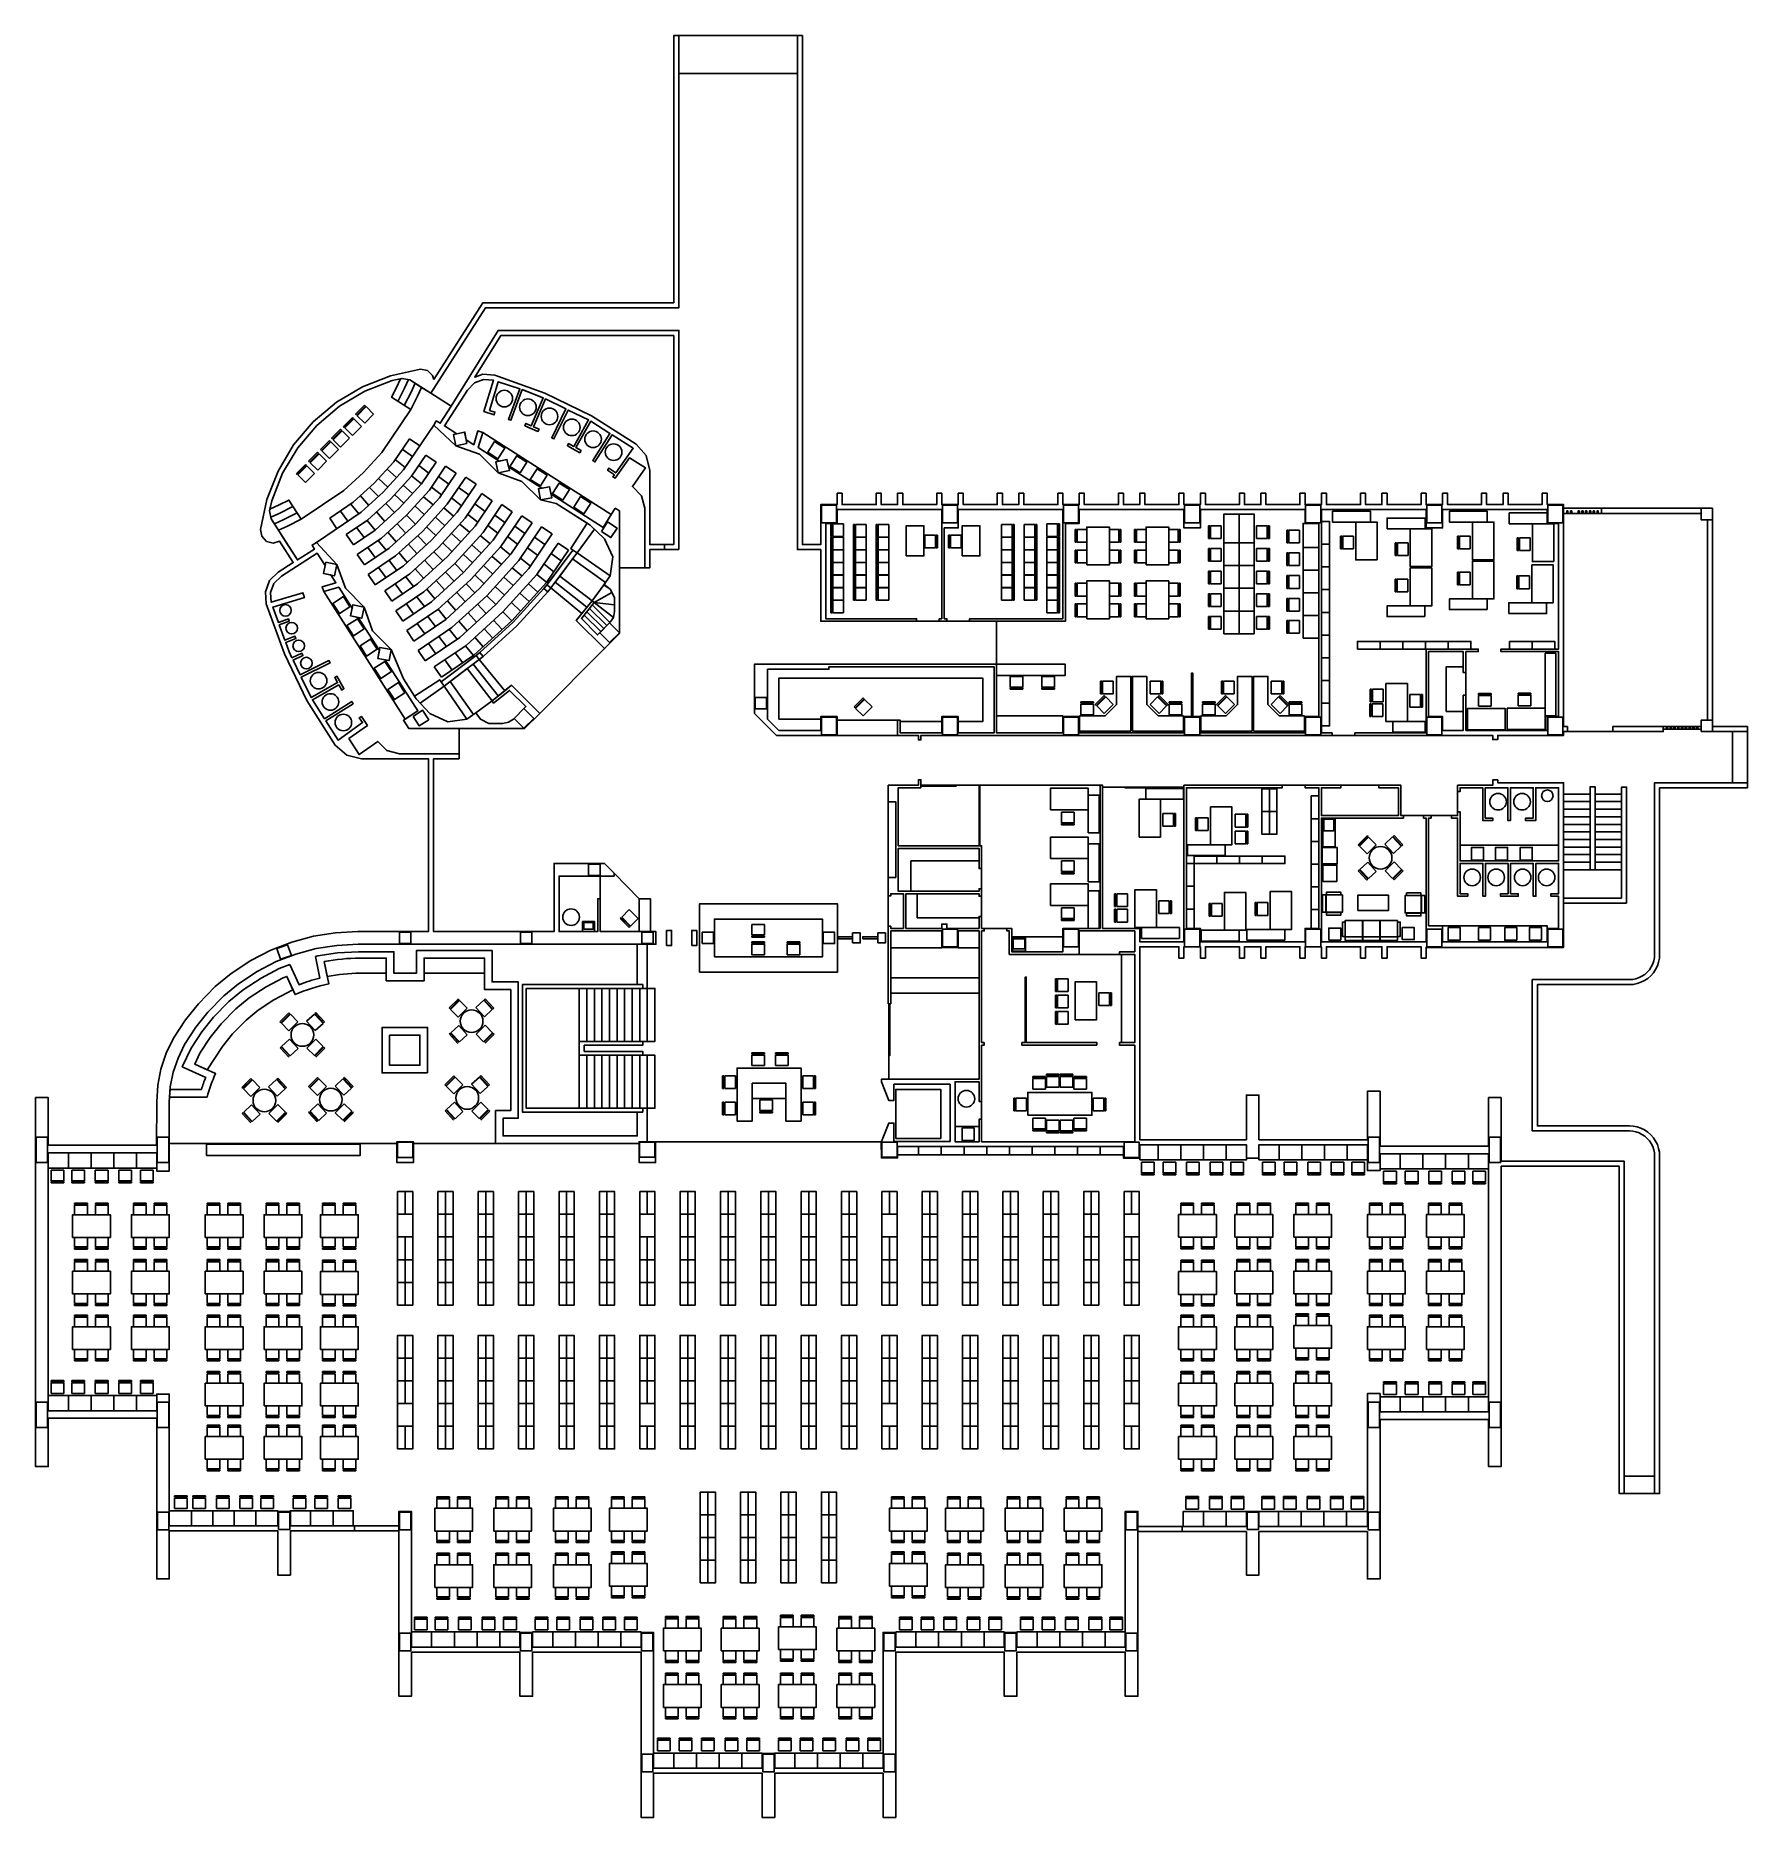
# Model space of a CAD drawing. Header units: centimetres. Extents: x 436 to 7222, y 856 to 7917.
import ezdxf

# ---------------------------------------------------------------- set-up
doc = ezdxf.new("R2010")
doc.units = ezdxf.units.CM
doc.header["$MEASUREMENT"] = 0
for name, color, linetype in [('Chair', 142, 'Continuous'), ('Classrooms', 1, 'Continuous'), ('Coffee', 3, 'Continuous'), ('Elevators', 2, 'Continuous'), ('Entrance', 2, 'Continuous'), ('Furniture', 2, 'Continuous'), ('Labs', 1, 'Continuous'), ('Library', 1, 'Continuous'), ('Meeting rooms', 1, 'Continuous'), ('Offices', 1, 'Continuous'), ('Stairs', 2, 'Continuous'), ('Storage', 40, 'Continuous'), ('Toilets', 40, 'Continuous'), ('Walls', 6, 'Continuous')]:
    doc.layers.add(name, color=color, linetype=linetype)

msp = doc.modelspace()

# ---------------------------------------------------------------- linework, layer by layer
at = {"layer": 'Chair'}
for p, q in [((1740.5, 6452), (1705, 6416.4)), ((1708.8, 6412.6), (1744.3, 6448.3)), ((1746.4, 6446.2), (1710.9, 6410.5)), ((1744.3, 6448.3), (1740.5, 6452)), ((1776.3, 6416.4), (1746.4, 6446.2)), ((1645.3, 6356.8), (1609.7, 6321.1)), ((1649, 6353), (1645.3, 6356.8)), ((1691.9, 6403.4), (1656.3, 6367.7)), ((1656.3, 6367.7), (1660.1, 6363.9)), ((1660.1, 6363.9), (1695.7, 6399.6)), ((1697.8, 6397.5), (1662.2, 6361.8)), ((1662.2, 6361.8), (1692.1, 6332.1)), ((1695.7, 6399.6), (1691.9, 6403.4)), ((1692.1, 6332.1), (1727.7, 6367.7)), ((1727.7, 6367.7), (1697.8, 6397.5)), ((1705, 6416.4), (1708.8, 6412.6)), ((1710.9, 6410.5), (1740.8, 6380.7)), ((1740.8, 6380.7), (1776.3, 6416.4)), ((1600.9, 6312.4), (1565.3, 6276.7)), ((1569.1, 6272.9), (1604.7, 6308.6)), ((1606.8, 6306.5), (1571.2, 6270.8)), ((1604.7, 6308.6), (1600.9, 6312.4)), ((1636.7, 6276.7), (1606.8, 6306.5)), ((1609.7, 6321.1), (1613.5, 6317.3)), ((1613.5, 6317.3), (1649, 6353)), ((1651.1, 6350.9), (1615.6, 6315.2)), ((1615.6, 6315.2), (1645.5, 6285.4)), ((1645.5, 6285.4), (1681, 6321.1)), ((1681, 6321.1), (1651.1, 6350.9)), ((1917.9, 6319), (1959.6, 6291.3)), ((1505.6, 6217.1), (1470.1, 6181.4)), ((1509.4, 6213.3), (1505.6, 6217.1)), ((1554.2, 6265.8), (1518.7, 6230.1)), ((1518.7, 6230.1), (1522.5, 6226.3)), ((1522.5, 6226.3), (1558, 6262)), ((1560.1, 6259.9), (1524.6, 6224.2)), ((1524.6, 6224.2), (1554.5, 6194.4)), ((1558, 6262), (1554.2, 6265.8)), ((1554.5, 6194.4), (1590, 6230.1)), ((1590, 6230.1), (1560.1, 6259.9)), ((1565.3, 6276.7), (1569.1, 6272.9)), ((1571.2, 6270.8), (1601.1, 6241.1)), ((1601.1, 6241.1), (1636.7, 6276.7)), ((1862, 6236.4), (1901.2, 6205)), ((1890, 6277.8), (1930.4, 6248.2)), ((1982.9, 6254.4), (2024.1, 6226.1)), ((1470.1, 6181.4), (1473.8, 6177.7)), ((1473.8, 6177.7), (1509.4, 6213.3)), ((1511.5, 6211.2), (1476, 6175.6)), ((1476, 6175.6), (1505.8, 6145.8)), ((1505.8, 6145.8), (1541.4, 6181.5)), ((1541.4, 6181.5), (1511.5, 6211.2)), ((1795.9, 6161.5), (1832.1, 6127)), ((1829.6, 6198.4), (1867.2, 6165.5)), ((1926.9, 6171.7), (1965.8, 6140)), ((1955, 6213.1), (1995, 6183.1)), ((2074.2, 6139.5), (2033.9, 6169.2)), ((2103.1, 6182.3), (2061.8, 6210.5)), ((2182.7, 6139.2), (2141.2, 6167.2)), ((1723.7, 6092.6), (1756.7, 6055)), ((1760.6, 6126.2), (1795.2, 6090.1)), ((1859.6, 6097.8), (1895.7, 6063.2)), ((1893.3, 6134.7), (1930.7, 6101.6)), ((2011.7, 6056.9), (1973.8, 6089.5)), ((2045.1, 6096.5), (2005.9, 6127.8)), ((2124.8, 6053.7), (2085.3, 6084.6)), ((2153.8, 6096.5), (2113.3, 6125.9)), ((2205.7, 6101.9), (2246.8, 6073.4)), ((1603.1, 6004.3), (1630.8, 5962.7)), ((1644.4, 6032.2), (1673.9, 5991.8)), ((1685.7, 6060.3), (1717.1, 6021.1)), ((1787.4, 6028.9), (1820.6, 5991.4)), ((1824.3, 6062.5), (1859, 6026.4)), ((1941.9, 5980.3), (1906.5, 6015.7)), ((1976.8, 6018.6), (1940.2, 6052.6)), ((2058.4, 5974.5), (2021.3, 6008)), ((2093.3, 6012.7), (2054.9, 6044.9)), ((2149.7, 6019.2), (2189, 5988)), ((2177.8, 6060.6), (2217.9, 6030.8)), ((2256.7, 6016.7), (2297, 5987.1)), ((2284.6, 6057.9), (2325.8, 6029.6)), ((2363.6, 6014), (2404.9, 5985.8)), ((1667.7, 5939.3), (1696.1, 5898.1)), ((1709, 5967.3), (1739, 5927.2)), ((1750.4, 5995.4), (1782.2, 5956.4)), ((1865.3, 5910.4), (1832.7, 5948.3)), ((1903.6, 5945.3), (1869.6, 5982)), ((1985.9, 5898.5), (1951.1, 5934.5)), ((2022.5, 5935), (1986.5, 5969.8)), ((2084.4, 5943.6), (2121.5, 5910)), ((2118.1, 5980.6), (2156.2, 5948.2)), ((2198.6, 5935.3), (2237.1, 5903.3)), ((2228.7, 5975.3), (2268.2, 5944.4)), ((2307.6, 5931.3), (2347.3, 5900.8)), ((2335.6, 5972.7), (2376.1, 5943.4)), ((2442, 5969.4), (2483.8, 5941.9)), ((3594.1, 5982.1), (3588.8, 5982.1)), ((3588.8, 5982.1), (3588.8, 5931.7)), ((3588.8, 5931.7), (3594.1, 5931.7)), ((3594.1, 5931.7), (3594.1, 5982.1)), ((3639.3, 5982.1), (3597.1, 5982.1)), ((3597.1, 5982.1), (3597.1, 5931.7)), ((3597.1, 5931.7), (3639.3, 5931.7)), ((3639.3, 5931.7), (3639.3, 5982.1)), ((3684.1, 5979.1), (3678.8, 5979.1)), ((3678.8, 5979.1), (3678.8, 5928.8)), ((3684.1, 5928.8), (3684.1, 5979.1)), ((3729.3, 5979.1), (3687.1, 5979.1)), ((3687.1, 5979.1), (3687.1, 5928.8)), ((3729.3, 5928.8), (3729.3, 5979.1)), ((3774.1, 5979.1), (3768.8, 5979.1)), ((3768.8, 5979.1), (3768.8, 5928.8)), ((3774.1, 5928.8), (3774.1, 5979.1)), ((3819.3, 5979.1), (3777.1, 5979.1)), ((3777.1, 5979.1), (3777.1, 5928.8)), ((3819.3, 5928.8), (3819.3, 5979.1)), ((3961.2, 5937.3), (4003.4, 5937.3)), ((3961.2, 5886.9), (3961.2, 5937.3)), ((4003.4, 5937.3), (4003.4, 5886.9)), ((4006.4, 5937.3), (4011.7, 5937.3)), ((4006.4, 5886.9), (4006.4, 5937.3)), ((4011.7, 5937.3), (4011.7, 5886.9)), ((4060.8, 5937.3), (4055.5, 5937.3)), ((4055.5, 5937.3), (4055.5, 5886.9)), ((4060.8, 5886.9), (4060.8, 5937.3)), ((4106, 5937.3), (4063.8, 5937.3)), ((4063.8, 5937.3), (4063.8, 5886.9)), ((4106, 5886.9), (4106, 5937.3)), ((4265.4, 5979.1), (4307.6, 5979.1)), ((4265.4, 5928.8), (4265.4, 5979.1)), ((4307.6, 5979.1), (4307.6, 5928.8)), ((4310.6, 5979.1), (4315.9, 5979.1)), ((4310.6, 5928.8), (4310.6, 5979.1)), ((4315.9, 5979.1), (4315.9, 5928.8)), ((4355.4, 5979.1), (4397.6, 5979.1)), ((4355.4, 5928.8), (4355.4, 5979.1)), ((4397.6, 5979.1), (4397.6, 5928.8)), ((4400.6, 5979.1), (4405.9, 5979.1)), ((4400.6, 5928.8), (4400.6, 5979.1)), ((4405.9, 5979.1), (4405.9, 5928.8)), ((4445.4, 5982.1), (4487.6, 5982.1)), ((4445.4, 5931.7), (4445.4, 5982.1)), ((4487.6, 5931.7), (4445.4, 5931.7)), ((4487.6, 5982.1), (4487.6, 5931.7)), ((4490.6, 5982.1), (4495.9, 5982.1)), ((4490.6, 5931.7), (4490.6, 5982.1)), ((4495.9, 5931.7), (4490.6, 5931.7)), ((4495.9, 5982.1), (4495.9, 5931.7)), ((4562.9, 5959.4), (4557.5, 5959.4)), ((4557.5, 5959.4), (4557.5, 5909)), ((4562.9, 5909), (4562.9, 5959.4)), ((4603.4, 5959.4), (4565.9, 5959.4)), ((4565.9, 5959.4), (4565.9, 5909)), ((4693.4, 5959.4), (4730.2, 5959.4)), ((4730.2, 5959.4), (4730.2, 5909)), ((4733.2, 5959.4), (4738.5, 5959.4)), ((4733.2, 5909), (4733.2, 5959.4)), ((4738.5, 5959.4), (4738.5, 5909)), ((4798.2, 5959.4), (4792.8, 5959.4)), ((4792.8, 5959.4), (4792.8, 5909)), ((4798.2, 5909), (4798.2, 5959.4)), ((4838.6, 5959.4), (4801.2, 5959.4)), ((4801.2, 5959.4), (4801.2, 5909)), ((4928.6, 5959.4), (4965.5, 5959.4)), ((4965.5, 5959.4), (4965.5, 5909)), ((4968.5, 5959.4), (4973.8, 5959.4)), ((4968.5, 5909), (4968.5, 5959.4)), ((4973.8, 5959.4), (4973.8, 5909)), ((5090.9, 5974.4), (5085.6, 5974.4)), ((5085.6, 5974.4), (5085.6, 5924.1)), ((5090.9, 5924.1), (5090.9, 5974.4)), ((5136.1, 5974.4), (5093.9, 5974.4)), ((5093.9, 5974.4), (5093.9, 5924.1)), ((5136.1, 5924.1), (5136.1, 5974.4)), ((5276.8, 5974.4), (5319, 5974.4)), ((5276.8, 5924.1), (5276.8, 5974.4)), ((5319, 5974.4), (5319, 5924.1)), ((5321.9, 5974.4), (5327.3, 5974.4)), ((5321.9, 5924.1), (5321.9, 5974.4)), ((5327.3, 5974.4), (5327.3, 5924.1)), ((5401.4, 5956.5), (5396, 5956.5)), ((5396, 5956.5), (5396, 5906.2)), ((5401.4, 5906.2), (5401.4, 5956.5)), ((5446.5, 5956.5), (5404.3, 5956.5)), ((5404.3, 5956.5), (5404.3, 5906.2)), ((5446.5, 5906.2), (5446.5, 5956.5)), ((5615.4, 5933.1), (5610, 5933.1)), ((5610, 5933.1), (5610, 5882.8)), ((5615.4, 5882.8), (5615.4, 5933.1)), ((5660.5, 5933.1), (5618.3, 5933.1)), ((5618.3, 5933.1), (5618.3, 5882.8)), ((5660.5, 5882.8), (5660.5, 5933.1)), ((6078.3, 5933.1), (6072.9, 5933.1)), ((6072.9, 5933.1), (6072.9, 5882.8)), ((6078.3, 5882.8), (6078.3, 5933.1)), ((6123.4, 5933.1), (6081.3, 5933.1)), ((6081.3, 5933.1), (6081.3, 5882.8)), ((6123.4, 5882.8), (6123.4, 5933.1)), ((1782.6, 5848.1), (1752.9, 5888.4)), ((1825.6, 5877.2), (1794.3, 5916.4)), ((1909.5, 5828.9), (1877.3, 5867.2)), ((1947.7, 5863.7), (1914.2, 5900.9)), ((2015.5, 5871.4), (2050.2, 5835.4)), ((2050.8, 5906.7), (2086.7, 5871.9)), ((2131.3, 5861.5), (2167.7, 5827.2)), ((2165, 5898.4), (2202.4, 5865.3)), ((2278.8, 5890.5), (2318, 5858.4)), ((2386.5, 5887.4), (2426.4, 5857.1)), ((2455.1, 5899.5), (2414.5, 5928.7)), ((2479.5, 5864.1), (2519.9, 5834.6)), ((2507.4, 5905.4), (2548.5, 5876.9)), ((3594.1, 5929.1), (3588.8, 5929.1)), ((3588.8, 5929.1), (3588.8, 5878.8)), ((3594.1, 5879.1), (3588.8, 5879.1)), ((3588.8, 5879.1), (3588.8, 5828.8)), ((3588.8, 5878.8), (3594.1, 5878.8)), ((3594.1, 5878.8), (3594.1, 5929.1)), ((3594.1, 5828.8), (3594.1, 5879.1)), ((3639.3, 5929.1), (3597.1, 5929.1)), ((3597.1, 5929.1), (3597.1, 5878.8)), ((3639.3, 5879.1), (3597.1, 5879.1)), ((3597.1, 5879.1), (3597.1, 5828.8)), ((3597.1, 5878.8), (3639.3, 5878.8)), ((3639.3, 5878.8), (3639.3, 5929.1)), ((3639.3, 5828.8), (3639.3, 5879.1)), ((3684.1, 5929.1), (3678.8, 5929.1)), ((3678.8, 5929.1), (3678.8, 5878.8)), ((3678.8, 5928.8), (3684.1, 5928.8)), ((3684.1, 5879.1), (3678.8, 5879.1)), ((3678.8, 5879.1), (3678.8, 5828.8)), ((3678.8, 5878.8), (3684.1, 5878.8)), ((3684.1, 5878.8), (3684.1, 5929.1)), ((3684.1, 5828.8), (3684.1, 5879.1)), ((3729.3, 5929.1), (3687.1, 5929.1)), ((3687.1, 5929.1), (3687.1, 5878.8)), ((3687.1, 5928.8), (3729.3, 5928.8)), ((3729.3, 5879.1), (3687.1, 5879.1)), ((3687.1, 5879.1), (3687.1, 5828.8)), ((3687.1, 5878.8), (3729.3, 5878.8)), ((3729.3, 5878.8), (3729.3, 5929.1)), ((3729.3, 5828.8), (3729.3, 5879.1)), ((3774.1, 5929.1), (3768.8, 5929.1)), ((3768.8, 5929.1), (3768.8, 5878.8)), ((3768.8, 5928.8), (3774.1, 5928.8)), ((3774.1, 5879.1), (3768.8, 5879.1)), ((3768.8, 5879.1), (3768.8, 5828.8)), ((3768.8, 5878.8), (3774.1, 5878.8)), ((3774.1, 5878.8), (3774.1, 5929.1)), ((3774.1, 5828.8), (3774.1, 5879.1)), ((3819.3, 5929.1), (3777.1, 5929.1)), ((3777.1, 5929.1), (3777.1, 5878.8)), ((3777.1, 5928.8), (3819.3, 5928.8)), ((3819.3, 5879.1), (3777.1, 5879.1)), ((3777.1, 5879.1), (3777.1, 5828.8)), ((3777.1, 5878.8), (3819.3, 5878.8)), ((3819.3, 5878.8), (3819.3, 5929.1)), ((3819.3, 5828.8), (3819.3, 5879.1)), ((4003.4, 5886.9), (3961.2, 5886.9)), ((4011.7, 5886.9), (4006.4, 5886.9)), ((4055.5, 5886.9), (4060.8, 5886.9)), ((4063.8, 5886.9), (4106, 5886.9)), ((4265.4, 5929.1), (4307.6, 5929.1)), ((4265.4, 5878.8), (4265.4, 5929.1)), ((4307.6, 5928.8), (4265.4, 5928.8)), ((4265.4, 5879.1), (4307.6, 5879.1)), ((4265.4, 5828.8), (4265.4, 5879.1)), ((4307.6, 5878.8), (4265.4, 5878.8)), ((4307.6, 5929.1), (4307.6, 5878.8)), ((4307.6, 5879.1), (4307.6, 5828.8)), ((4310.6, 5929.1), (4315.9, 5929.1)), ((4310.6, 5878.8), (4310.6, 5929.1)), ((4315.9, 5928.8), (4310.6, 5928.8)), ((4310.6, 5879.1), (4315.9, 5879.1)), ((4310.6, 5828.8), (4310.6, 5879.1)), ((4315.9, 5878.8), (4310.6, 5878.8)), ((4315.9, 5929.1), (4315.9, 5878.8)), ((4315.9, 5879.1), (4315.9, 5828.8)), ((4355.4, 5929.1), (4397.6, 5929.1)), ((4355.4, 5878.8), (4355.4, 5929.1)), ((4397.6, 5928.8), (4355.4, 5928.8)), ((4355.4, 5879.1), (4397.6, 5879.1)), ((4355.4, 5828.8), (4355.4, 5879.1)), ((4397.6, 5878.8), (4355.4, 5878.8)), ((4397.6, 5929.1), (4397.6, 5878.8)), ((4397.6, 5879.1), (4397.6, 5828.8)), ((4400.6, 5929.1), (4405.9, 5929.1)), ((4400.6, 5878.8), (4400.6, 5929.1)), ((4405.9, 5928.8), (4400.6, 5928.8)), ((4400.6, 5879.1), (4405.9, 5879.1)), ((4400.6, 5828.8), (4400.6, 5879.1)), ((4405.9, 5878.8), (4400.6, 5878.8)), ((4405.9, 5929.1), (4405.9, 5878.8)), ((4405.9, 5879.1), (4405.9, 5828.8)), ((4445.4, 5929.1), (4487.6, 5929.1)), ((4445.4, 5878.8), (4445.4, 5929.1)), ((4445.4, 5879.1), (4487.6, 5879.1)), ((4445.4, 5828.8), (4445.4, 5879.1)), ((4487.6, 5878.8), (4445.4, 5878.8)), ((4487.6, 5929.1), (4487.6, 5878.8)), ((4487.6, 5879.1), (4487.6, 5828.8)), ((4490.6, 5929.1), (4495.9, 5929.1)), ((4490.6, 5878.8), (4490.6, 5929.1)), ((4490.6, 5879.1), (4495.9, 5879.1)), ((4490.6, 5828.8), (4490.6, 5879.1)), ((4495.9, 5878.8), (4490.6, 5878.8)), ((4495.9, 5929.1), (4495.9, 5878.8)), ((4495.9, 5879.1), (4495.9, 5828.8)), ((4557.5, 5909), (4562.9, 5909)), ((4562.9, 5877.4), (4557.5, 5877.4)), ((4557.5, 5877.4), (4557.5, 5827.1)), ((4562.9, 5827.1), (4562.9, 5877.4)), ((4565.9, 5909), (4603.4, 5909)), ((4603.4, 5877.4), (4565.9, 5877.4)), ((4565.9, 5877.4), (4565.9, 5827.1)), ((4730.2, 5909), (4693.4, 5909)), ((4693.4, 5877.4), (4730.2, 5877.4)), ((4730.2, 5877.4), (4730.2, 5827.1)), ((4738.5, 5909), (4733.2, 5909)), ((4733.2, 5877.4), (4738.5, 5877.4)), ((4733.2, 5827.1), (4733.2, 5877.4)), ((4738.5, 5877.4), (4738.5, 5827.1)), ((4792.8, 5909), (4798.2, 5909)), ((4798.2, 5877.4), (4792.8, 5877.4)), ((4792.8, 5877.4), (4792.8, 5827.1)), ((4798.2, 5827.1), (4798.2, 5877.4)), ((4801.2, 5909), (4838.6, 5909)), ((4838.6, 5877.4), (4801.2, 5877.4)), ((4801.2, 5877.4), (4801.2, 5827.1)), ((4965.5, 5909), (4928.6, 5909)), ((4928.6, 5877.4), (4965.5, 5877.4)), ((4965.5, 5877.4), (4965.5, 5827.1)), ((4973.8, 5909), (4968.5, 5909)), ((4968.5, 5877.4), (4973.8, 5877.4)), ((4968.5, 5827.1), (4968.5, 5877.4)), ((4973.8, 5877.4), (4973.8, 5827.1)), ((5085.6, 5924.1), (5090.9, 5924.1)), ((5090.9, 5884.4), (5085.6, 5884.4)), ((5085.6, 5884.4), (5085.6, 5834.1)), ((5090.9, 5834.1), (5090.9, 5884.4)), ((5093.9, 5924.1), (5136.1, 5924.1)), ((5136.1, 5884.4), (5093.9, 5884.4)), ((5093.9, 5884.4), (5093.9, 5834.1)), ((5136.1, 5834.1), (5136.1, 5884.4)), ((5319, 5924.1), (5276.8, 5924.1)), ((5276.8, 5884.4), (5319, 5884.4)), ((5276.8, 5834.1), (5276.8, 5884.4)), ((5319, 5884.4), (5319, 5834.1)), ((5327.3, 5924.1), (5321.9, 5924.1)), ((5321.9, 5884.4), (5327.3, 5884.4)), ((5321.9, 5834.1), (5321.9, 5884.4)), ((5327.3, 5884.4), (5327.3, 5834.1)), ((5396, 5906.2), (5401.4, 5906.2)), ((5401.4, 5866.5), (5396, 5866.5)), ((5396, 5866.5), (5396, 5816.2)), ((5401.4, 5816.2), (5401.4, 5866.5)), ((5404.3, 5906.2), (5446.5, 5906.2)), ((5446.5, 5866.5), (5404.3, 5866.5)), ((5404.3, 5866.5), (5404.3, 5816.2)), ((5446.5, 5816.2), (5446.5, 5866.5)), ((5610, 5882.8), (5615.4, 5882.8)), ((5618.3, 5882.8), (5660.5, 5882.8)), ((5831.8, 5906.3), (5826.5, 5906.3)), ((5826.5, 5906.3), (5826.5, 5855.9)), ((5831.8, 5855.9), (5831.8, 5906.3)), ((5877, 5906.3), (5834.8, 5906.3)), ((5834.8, 5906.3), (5834.8, 5855.9)), ((5877, 5855.9), (5877, 5906.3)), ((6072.9, 5882.8), (6078.3, 5882.8)), ((6081.3, 5882.8), (6123.4, 5882.8)), ((6315.7, 5926.5), (6310.3, 5926.5)), ((6310.3, 5926.5), (6310.3, 5876.2)), ((6310.3, 5876.2), (6315.7, 5876.2)), ((6315.7, 5876.2), (6315.7, 5926.5)), ((6360.8, 5926.5), (6318.6, 5926.5)), ((6318.6, 5926.5), (6318.6, 5876.2)), ((6318.6, 5876.2), (6360.8, 5876.2)), ((6360.8, 5876.2), (6360.8, 5926.5)), ((1739.8, 5819.1), (1711.7, 5860.4)), ((1825.6, 5768.5), (1796.2, 5809)), ((1868.4, 5797.5), (1837.5, 5837)), ((1941.6, 5804.1), (1974, 5765.9)), ((1978.5, 5837.7), (2012.1, 5800.7)), ((2060.7, 5790.8), (2095, 5754.4)), ((2097.6, 5824.5), (2133, 5789.1)), ((2211.8, 5816.2), (2248.7, 5782.4)), ((2245.5, 5853.1), (2283.3, 5820.4)), ((2326, 5807.9), (2364.2, 5775.5)), ((2358.5, 5845.9), (2397.6, 5814.5)), ((2451.5, 5822.8), (2491.1, 5792.2)), ((3594.1, 5829.1), (3588.8, 5829.1)), ((3588.8, 5829.1), (3588.8, 5778.8)), ((3588.8, 5828.8), (3594.1, 5828.8)), ((3594.1, 5778.8), (3594.1, 5829.1)), ((3639.3, 5829.1), (3597.1, 5829.1)), ((3597.1, 5829.1), (3597.1, 5778.8)), ((3597.1, 5828.8), (3639.3, 5828.8)), ((3639.3, 5778.8), (3639.3, 5829.1)), ((3684.1, 5829.1), (3678.8, 5829.1)), ((3678.8, 5829.1), (3678.8, 5778.8)), ((3678.8, 5828.8), (3684.1, 5828.8)), ((3684.1, 5778.8), (3684.1, 5829.1)), ((3729.3, 5829.1), (3687.1, 5829.1)), ((3687.1, 5829.1), (3687.1, 5778.8)), ((3687.1, 5828.8), (3729.3, 5828.8)), ((3729.3, 5778.8), (3729.3, 5829.1)), ((3774.1, 5829.1), (3768.8, 5829.1)), ((3768.8, 5829.1), (3768.8, 5778.8)), ((3768.8, 5828.8), (3774.1, 5828.8)), ((3774.1, 5778.8), (3774.1, 5829.1)), ((3819.3, 5829.1), (3777.1, 5829.1)), ((3777.1, 5829.1), (3777.1, 5778.8)), ((3777.1, 5828.8), (3819.3, 5828.8)), ((3819.3, 5778.8), (3819.3, 5829.1)), ((4265.4, 5829.1), (4307.6, 5829.1)), ((4265.4, 5778.8), (4265.4, 5829.1)), ((4307.6, 5828.8), (4265.4, 5828.8)), ((4307.6, 5829.1), (4307.6, 5778.8)), ((4310.6, 5829.1), (4315.9, 5829.1)), ((4310.6, 5778.8), (4310.6, 5829.1)), ((4315.9, 5828.8), (4310.6, 5828.8)), ((4315.9, 5829.1), (4315.9, 5778.8)), ((4355.4, 5829.1), (4397.6, 5829.1)), ((4355.4, 5778.8), (4355.4, 5829.1)), ((4397.6, 5828.8), (4355.4, 5828.8)), ((4397.6, 5829.1), (4397.6, 5778.8)), ((4400.6, 5829.1), (4405.9, 5829.1)), ((4400.6, 5778.8), (4400.6, 5829.1)), ((4405.9, 5828.8), (4400.6, 5828.8)), ((4405.9, 5829.1), (4405.9, 5778.8)), ((4445.4, 5829.1), (4487.6, 5829.1)), ((4445.4, 5778.8), (4445.4, 5829.1)), ((4487.6, 5828.8), (4445.4, 5828.8)), ((4487.6, 5829.1), (4487.6, 5778.8)), ((4490.6, 5829.1), (4495.9, 5829.1)), ((4490.6, 5778.8), (4490.6, 5829.1)), ((4495.9, 5828.8), (4490.6, 5828.8)), ((4495.9, 5829.1), (4495.9, 5778.8)), ((4557.5, 5827.1), (4562.9, 5827.1)), ((4565.9, 5827.1), (4603.4, 5827.1)), ((4730.2, 5827.1), (4693.4, 5827.1)), ((4738.5, 5827.1), (4733.2, 5827.1)), ((4792.8, 5827.1), (4798.2, 5827.1)), ((4801.2, 5827.1), (4838.6, 5827.1)), ((4965.5, 5827.1), (4928.6, 5827.1)), ((4973.8, 5827.1), (4968.5, 5827.1)), ((5085.6, 5834.1), (5090.9, 5834.1)), ((5090.9, 5794.4), (5085.6, 5794.4)), ((5085.6, 5794.4), (5085.6, 5744.1)), ((5090.9, 5744.1), (5090.9, 5794.4)), ((5093.9, 5834.1), (5136.1, 5834.1)), ((5136.1, 5794.4), (5093.9, 5794.4)), ((5093.9, 5794.4), (5093.9, 5744.1)), ((5136.1, 5744.1), (5136.1, 5794.4)), ((5319, 5834.1), (5276.8, 5834.1)), ((5276.8, 5794.4), (5319, 5794.4)), ((5276.8, 5744.1), (5276.8, 5794.4)), ((5319, 5794.4), (5319, 5744.1)), ((5327.3, 5834.1), (5321.9, 5834.1)), ((5321.9, 5794.4), (5327.3, 5794.4)), ((5321.9, 5744.1), (5321.9, 5794.4)), ((5327.3, 5794.4), (5327.3, 5744.1)), ((5396, 5816.2), (5401.4, 5816.2)), ((5404.3, 5816.2), (5446.5, 5816.2)), ((5826.5, 5855.9), (5831.8, 5855.9)), ((5834.8, 5855.9), (5877, 5855.9)), ((6078.3, 5790.8), (6072.9, 5790.8)), ((6072.9, 5790.8), (6072.9, 5740.4)), ((6078.3, 5740.4), (6078.3, 5790.8)), ((6123.4, 5790.8), (6081.3, 5790.8)), ((6081.3, 5790.8), (6081.3, 5740.4)), ((6123.4, 5740.4), (6123.4, 5790.8)), ((1782.9, 5739.5), (1754.9, 5781)), ((1861.5, 5744.5), (1891.3, 5704.3)), ((1902.9, 5772.5), (1934.1, 5733.3)), ((1986.9, 5723.5), (2018.9, 5685)), ((2023.8, 5757.2), (2056.9, 5719.7)), ((2142.9, 5744), (2177.7, 5708.1)), ((2178.2, 5779.3), (2214.1, 5744.4)), ((2258.7, 5734.1), (2295, 5699.7)), ((2292.4, 5771), (2329.6, 5737.6)), ((2389.8, 5744.2), (2427.7, 5711.7)), ((2423.4, 5781.3), (2461.5, 5750.3)), ((3594.1, 5779.1), (3588.8, 5779.1)), ((3588.8, 5779.1), (3588.8, 5728.8)), ((3588.8, 5778.8), (3594.1, 5778.8)), ((3594.1, 5729.1), (3588.8, 5729.1)), ((3588.8, 5729.1), (3588.8, 5678.8)), ((3588.8, 5728.8), (3594.1, 5728.8)), ((3594.1, 5728.8), (3594.1, 5779.1)), ((3594.1, 5678.8), (3594.1, 5729.1)), ((3639.3, 5779.1), (3597.1, 5779.1)), ((3597.1, 5779.1), (3597.1, 5728.8)), ((3597.1, 5778.8), (3639.3, 5778.8)), ((3639.3, 5729.1), (3597.1, 5729.1)), ((3597.1, 5729.1), (3597.1, 5678.8)), ((3597.1, 5728.8), (3639.3, 5728.8)), ((3639.3, 5728.8), (3639.3, 5779.1)), ((3639.3, 5678.8), (3639.3, 5729.1)), ((3684.1, 5779.1), (3678.8, 5779.1)), ((3678.8, 5779.1), (3678.8, 5728.8)), ((3678.8, 5778.8), (3684.1, 5778.8)), ((3684.1, 5729.1), (3678.8, 5729.1)), ((3678.8, 5729.1), (3678.8, 5678.8)), ((3678.8, 5728.8), (3684.1, 5728.8)), ((3684.1, 5728.8), (3684.1, 5779.1)), ((3684.1, 5678.8), (3684.1, 5729.1)), ((3729.3, 5779.1), (3687.1, 5779.1)), ((3687.1, 5779.1), (3687.1, 5728.8)), ((3687.1, 5778.8), (3729.3, 5778.8)), ((3729.3, 5729.1), (3687.1, 5729.1)), ((3687.1, 5729.1), (3687.1, 5678.8)), ((3687.1, 5728.8), (3729.3, 5728.8)), ((3729.3, 5728.8), (3729.3, 5779.1)), ((3729.3, 5678.8), (3729.3, 5729.1)), ((3774.1, 5779.1), (3768.8, 5779.1)), ((3768.8, 5779.1), (3768.8, 5728.8)), ((3768.8, 5778.8), (3774.1, 5778.8)), ((3774.1, 5729.1), (3768.8, 5729.1)), ((3768.8, 5729.1), (3768.8, 5678.8)), ((3768.8, 5728.8), (3774.1, 5728.8)), ((3774.1, 5728.8), (3774.1, 5779.1)), ((3774.1, 5678.8), (3774.1, 5729.1)), ((3819.3, 5779.1), (3777.1, 5779.1)), ((3777.1, 5779.1), (3777.1, 5728.8)), ((3777.1, 5778.8), (3819.3, 5778.8)), ((3819.3, 5729.1), (3777.1, 5729.1)), ((3777.1, 5729.1), (3777.1, 5678.8)), ((3777.1, 5728.8), (3819.3, 5728.8)), ((3819.3, 5728.8), (3819.3, 5779.1)), ((3819.3, 5678.8), (3819.3, 5729.1)), ((4265.4, 5779.1), (4307.6, 5779.1)), ((4265.4, 5728.8), (4265.4, 5779.1)), ((4307.6, 5778.8), (4265.4, 5778.8)), ((4265.4, 5729.1), (4307.6, 5729.1)), ((4265.4, 5678.8), (4265.4, 5729.1)), ((4307.6, 5728.8), (4265.4, 5728.8)), ((4307.6, 5779.1), (4307.6, 5728.8)), ((4307.6, 5729.1), (4307.6, 5678.8)), ((4310.6, 5779.1), (4315.9, 5779.1)), ((4310.6, 5728.8), (4310.6, 5779.1)), ((4315.9, 5778.8), (4310.6, 5778.8)), ((4310.6, 5729.1), (4315.9, 5729.1)), ((4310.6, 5678.8), (4310.6, 5729.1)), ((4315.9, 5728.8), (4310.6, 5728.8)), ((4315.9, 5779.1), (4315.9, 5728.8)), ((4315.9, 5729.1), (4315.9, 5678.8)), ((4355.4, 5779.1), (4397.6, 5779.1)), ((4355.4, 5728.8), (4355.4, 5779.1)), ((4397.6, 5778.8), (4355.4, 5778.8)), ((4355.4, 5729.1), (4397.6, 5729.1)), ((4355.4, 5678.8), (4355.4, 5729.1)), ((4397.6, 5728.8), (4355.4, 5728.8)), ((4397.6, 5779.1), (4397.6, 5728.8)), ((4397.6, 5729.1), (4397.6, 5678.8)), ((4400.6, 5779.1), (4405.9, 5779.1)), ((4400.6, 5728.8), (4400.6, 5779.1)), ((4405.9, 5778.8), (4400.6, 5778.8)), ((4400.6, 5729.1), (4405.9, 5729.1)), ((4400.6, 5678.8), (4400.6, 5729.1)), ((4405.9, 5728.8), (4400.6, 5728.8)), ((4405.9, 5779.1), (4405.9, 5728.8)), ((4405.9, 5729.1), (4405.9, 5678.8)), ((4445.4, 5779.1), (4487.6, 5779.1)), ((4445.4, 5728.8), (4445.4, 5779.1)), ((4487.6, 5778.8), (4445.4, 5778.8)), ((4445.4, 5729.1), (4487.6, 5729.1)), ((4445.4, 5678.8), (4445.4, 5729.1)), ((4487.6, 5728.8), (4445.4, 5728.8)), ((4487.6, 5779.1), (4487.6, 5728.8)), ((4487.6, 5729.1), (4487.6, 5678.8)), ((4490.6, 5779.1), (4495.9, 5779.1)), ((4490.6, 5728.8), (4490.6, 5779.1)), ((4495.9, 5778.8), (4490.6, 5778.8)), ((4490.6, 5729.1), (4495.9, 5729.1)), ((4490.6, 5678.8), (4490.6, 5729.1)), ((4495.9, 5728.8), (4490.6, 5728.8)), ((4495.9, 5779.1), (4495.9, 5728.8)), ((4495.9, 5729.1), (4495.9, 5678.8)), ((4562.9, 5746.1), (4557.5, 5746.1)), ((4557.5, 5746.1), (4557.5, 5695.8)), ((4562.9, 5695.8), (4562.9, 5746.1)), ((4603.4, 5746.1), (4565.9, 5746.1)), ((4565.9, 5746.1), (4565.9, 5695.8)), ((4693.4, 5746.1), (4730.2, 5746.1)), ((4730.2, 5746.1), (4730.2, 5695.8)), ((4733.2, 5746.1), (4738.5, 5746.1)), ((4733.2, 5695.8), (4733.2, 5746.1)), ((4738.5, 5746.1), (4738.5, 5695.8)), ((4798.2, 5746.1), (4792.8, 5746.1)), ((4792.8, 5746.1), (4792.8, 5695.8)), ((4798.2, 5695.8), (4798.2, 5746.1)), ((4838.6, 5746.1), (4801.2, 5746.1)), ((4801.2, 5746.1), (4801.2, 5695.8)), ((4928.6, 5746.1), (4965.5, 5746.1)), ((4965.5, 5746.1), (4965.5, 5695.8)), ((4968.5, 5746.1), (4973.8, 5746.1)), ((4968.5, 5695.8), (4968.5, 5746.1)), ((4973.8, 5746.1), (4973.8, 5695.8)), ((5085.6, 5744.1), (5090.9, 5744.1)), ((5093.9, 5744.1), (5136.1, 5744.1)), ((5319, 5744.1), (5276.8, 5744.1)), ((5327.3, 5744.1), (5321.9, 5744.1)), ((5401.4, 5776.5), (5396, 5776.5)), ((5396, 5776.5), (5396, 5726.2)), ((5396, 5726.2), (5401.4, 5726.2)), ((5401.4, 5726.2), (5401.4, 5776.5)), ((5446.5, 5776.5), (5404.3, 5776.5)), ((5404.3, 5776.5), (5404.3, 5726.2)), ((5404.3, 5726.2), (5446.5, 5726.2)), ((5446.5, 5726.2), (5446.5, 5776.5)), ((5831.7, 5763.2), (5826.3, 5763.2)), ((5826.3, 5763.2), (5826.3, 5712.8)), ((5831.7, 5712.8), (5831.7, 5763.2)), ((5876.8, 5763.2), (5834.6, 5763.2)), ((5834.6, 5763.2), (5834.6, 5712.8)), ((5876.8, 5712.8), (5876.8, 5763.2)), ((6072.9, 5740.4), (6078.3, 5740.4)), ((6081.3, 5740.4), (6123.4, 5740.4)), ((6313.7, 5775.3), (6308.3, 5775.3)), ((6308.3, 5775.3), (6308.3, 5724.9)), ((6308.3, 5724.9), (6313.7, 5724.9)), ((6313.7, 5724.9), (6313.7, 5775.3)), ((6358.8, 5775.3), (6316.6, 5775.3)), ((6316.6, 5775.3), (6316.6, 5724.9)), ((6316.6, 5724.9), (6358.8, 5724.9)), ((6358.8, 5724.9), (6358.8, 5775.3)), ((1820.2, 5716.5), (1848.7, 5675.4)), ((1905.4, 5665.6), (1935, 5625.2)), ((1946.8, 5693.6), (1977.6, 5654.1)), ((2069, 5676.7), (2101.8, 5638.8)), ((2105.9, 5710.3), (2139.7, 5673.5)), ((2188.1, 5663.4), (2222.5, 5627.1)), ((2225, 5697.1), (2260.4, 5661.7)), ((2322.4, 5670.4), (2358.7, 5635.9)), ((2356.1, 5707.3), (2393.2, 5673.8)), ((3594.1, 5679.1), (3588.8, 5679.1)), ((3588.8, 5679.1), (3588.8, 5628.8)), ((3588.8, 5678.8), (3594.1, 5678.8)), ((3594.1, 5628.8), (3594.1, 5679.1)), ((3639.3, 5679.1), (3597.1, 5679.1)), ((3597.1, 5679.1), (3597.1, 5628.8)), ((3597.1, 5678.8), (3639.3, 5678.8)), ((3639.3, 5628.8), (3639.3, 5679.1)), ((3678.8, 5678.8), (3684.1, 5678.8)), ((3687.1, 5678.8), (3729.3, 5678.8)), ((3768.8, 5678.8), (3774.1, 5678.8)), ((3777.1, 5678.8), (3819.3, 5678.8)), ((4307.6, 5678.8), (4265.4, 5678.8)), ((4315.9, 5678.8), (4310.6, 5678.8)), ((4397.6, 5678.8), (4355.4, 5678.8)), ((4405.9, 5678.8), (4400.6, 5678.8)), ((4445.4, 5679.1), (4487.6, 5679.1)), ((4445.4, 5628.8), (4445.4, 5679.1)), ((4487.6, 5678.8), (4445.4, 5678.8)), ((4487.6, 5679.1), (4487.6, 5628.8)), ((4490.6, 5679.1), (4495.9, 5679.1)), ((4490.6, 5628.8), (4490.6, 5679.1)), ((4495.9, 5678.8), (4490.6, 5678.8)), ((4495.9, 5679.1), (4495.9, 5628.8)), ((4557.5, 5695.8), (4562.9, 5695.8)), ((4562.9, 5664.2), (4557.5, 5664.2)), ((4557.5, 5664.2), (4557.5, 5613.8)), ((4562.9, 5613.8), (4562.9, 5664.2)), ((4565.9, 5695.8), (4603.4, 5695.8)), ((4603.4, 5664.2), (4565.9, 5664.2)), ((4565.9, 5664.2), (4565.9, 5613.8)), ((4730.2, 5695.8), (4693.4, 5695.8)), ((4693.4, 5664.2), (4730.2, 5664.2)), ((4730.2, 5664.2), (4730.2, 5613.8)), ((4738.5, 5695.8), (4733.2, 5695.8)), ((4733.2, 5664.2), (4738.5, 5664.2)), ((4733.2, 5613.8), (4733.2, 5664.2)), ((4738.5, 5664.2), (4738.5, 5613.8)), ((4792.8, 5695.8), (4798.2, 5695.8)), ((4798.2, 5664.2), (4792.8, 5664.2)), ((4792.8, 5664.2), (4792.8, 5613.8)), ((4798.2, 5613.8), (4798.2, 5664.2)), ((4801.2, 5695.8), (4838.6, 5695.8)), ((4838.6, 5664.2), (4801.2, 5664.2)), ((4801.2, 5664.2), (4801.2, 5613.8)), ((4965.5, 5695.8), (4928.6, 5695.8)), ((4928.6, 5664.2), (4965.5, 5664.2)), ((4965.5, 5664.2), (4965.5, 5613.8)), ((4973.8, 5695.8), (4968.5, 5695.8)), ((4968.5, 5664.2), (4973.8, 5664.2)), ((4968.5, 5613.8), (4968.5, 5664.2)), ((4973.8, 5664.2), (4973.8, 5613.8)), ((5090.9, 5704.4), (5085.6, 5704.4)), ((5085.6, 5704.4), (5085.6, 5654.1)), ((5085.6, 5654.1), (5090.9, 5654.1)), ((5090.9, 5654.1), (5090.9, 5704.4)), ((5136.1, 5704.4), (5093.9, 5704.4)), ((5093.9, 5704.4), (5093.9, 5654.1)), ((5093.9, 5654.1), (5136.1, 5654.1)), ((5136.1, 5654.1), (5136.1, 5704.4)), ((5276.8, 5704.4), (5319, 5704.4)), ((5276.8, 5654.1), (5276.8, 5704.4)), ((5319, 5654.1), (5276.8, 5654.1)), ((5319, 5704.4), (5319, 5654.1)), ((5321.9, 5704.4), (5327.3, 5704.4)), ((5321.9, 5654.1), (5321.9, 5704.4)), ((5327.3, 5654.1), (5321.9, 5654.1)), ((5327.3, 5704.4), (5327.3, 5654.1)), ((5401.4, 5686.5), (5396, 5686.5)), ((5396, 5686.5), (5396, 5636.2)), ((5401.4, 5636.2), (5401.4, 5686.5)), ((5446.5, 5686.5), (5404.3, 5686.5)), ((5404.3, 5686.5), (5404.3, 5636.2)), ((5446.5, 5636.2), (5446.5, 5686.5)), ((5826.3, 5712.8), (5831.7, 5712.8)), ((5834.6, 5712.8), (5876.8, 5712.8)), ((1864.2, 5637.6), (1892.5, 5596.4)), ((1949.4, 5586.6), (1978.8, 5546.1)), ((1990.7, 5614.7), (2021.3, 5575)), ((2031.7, 5643.4), (2063.7, 5604.2)), ((2114.3, 5596.1), (2146.7, 5558)), ((2151.2, 5629.8), (2184.6, 5592.6)), ((2251.8, 5599.7), (2286.3, 5563.5)), ((2288.8, 5633.4), (2324.1, 5598.1)), ((3588.8, 5628.8), (3594.1, 5628.8)), ((3597.1, 5628.8), (3639.3, 5628.8)), ((4487.6, 5628.8), (4445.4, 5628.8)), ((4495.9, 5628.8), (4490.6, 5628.8)), ((4557.5, 5613.8), (4562.9, 5613.8)), ((4565.9, 5613.8), (4603.4, 5613.8)), ((4730.2, 5613.8), (4693.4, 5613.8)), ((4738.5, 5613.8), (4733.2, 5613.8)), ((4792.8, 5613.8), (4798.2, 5613.8)), ((4801.2, 5613.8), (4838.6, 5613.8)), ((4965.5, 5613.8), (4928.6, 5613.8)), ((4973.8, 5613.8), (4968.5, 5613.8)), ((5090.9, 5614.4), (5085.6, 5614.4)), ((5085.6, 5614.4), (5085.6, 5564.1)), ((5090.9, 5564.1), (5090.9, 5614.4)), ((5136.1, 5614.4), (5093.9, 5614.4)), ((5093.9, 5614.4), (5093.9, 5564.1)), ((5136.1, 5564.1), (5136.1, 5614.4)), ((5276.8, 5614.4), (5319, 5614.4)), ((5276.8, 5564.1), (5276.8, 5614.4)), ((5319, 5614.4), (5319, 5564.1)), ((5321.9, 5614.4), (5327.3, 5614.4)), ((5321.9, 5564.1), (5321.9, 5614.4)), ((5327.3, 5614.4), (5327.3, 5564.1)), ((5396, 5636.2), (5401.4, 5636.2)), ((5401.4, 5599.3), (5396, 5599.3)), ((5396, 5599.3), (5396, 5549)), ((5401.4, 5549), (5401.4, 5599.3)), ((5404.3, 5636.2), (5446.5, 5636.2)), ((5446.5, 5599.3), (5404.3, 5599.3)), ((5404.3, 5599.3), (5404.3, 5549)), ((5446.5, 5549), (5446.5, 5599.3)), ((1908.1, 5558.7), (1936.3, 5517.4)), ((2022.6, 5467.1), (1993.4, 5507.7)), ((2034.7, 5535.7), (2065, 5495.9)), ((2076.1, 5563.8), (2107.6, 5524.7)), ((2178, 5532.4), (2210.5, 5494.4)), ((2214.9, 5566.1), (2248.4, 5528.9)), ((5085.6, 5564.1), (5090.9, 5564.1)), ((5093.9, 5564.1), (5136.1, 5564.1)), ((5319, 5564.1), (5276.8, 5564.1)), ((5327.3, 5564.1), (5321.9, 5564.1)), ((5396, 5549), (5401.4, 5549)), ((5404.3, 5549), (5446.5, 5549)), ((1952.8, 5480.2), (1980.3, 5438.4)), ((2058, 5442.8), (2087.5, 5402.4)), ((2099.3, 5470.8), (2129.9, 5431.1)), ((2140.8, 5498.9), (2171.9, 5460.7)), ((2016.7, 5414.8), (2045.2, 5373.7)), ((4299.8, 5377.4), (4299.8, 5335.2)), ((4350.1, 5377.4), (4299.8, 5377.4)), ((4350.1, 5335.2), (4350.1, 5377.4)), ((4425.5, 5377.4), (4425.5, 5335.2)), ((4475.9, 5377.4), (4425.5, 5377.4)), ((4475.9, 5335.2), (4475.9, 5377.4)), ((4299.8, 5335.2), (4350.1, 5335.2)), ((4299.8, 5332.3), (4299.8, 5326.9)), ((4350.1, 5332.3), (4299.8, 5332.3)), ((4299.8, 5326.9), (4350.1, 5326.9)), ((4350.1, 5326.9), (4350.1, 5332.3)), ((4425.5, 5335.2), (4475.9, 5335.2)), ((4425.5, 5332.3), (4425.5, 5326.9)), ((4475.9, 5332.3), (4425.5, 5332.3)), ((4425.5, 5326.9), (4475.9, 5326.9)), ((4475.9, 5326.9), (4475.9, 5332.3)), ((4637.4, 5266), (4673, 5301.6)), ((4676.8, 5297.8), (4641.2, 5262.2)), ((4643.3, 5260.1), (4678.9, 5295.7)), ((4663.2, 5358.4), (4657.9, 5358.4)), ((4657.9, 5358.4), (4657.9, 5308)), ((4657.9, 5308), (4663.2, 5308)), ((4663.2, 5308), (4663.2, 5358.4)), ((4708.4, 5358.4), (4666.2, 5358.4)), ((4666.2, 5358.4), (4666.2, 5308)), ((4666.2, 5308), (4708.4, 5308)), ((4673, 5301.6), (4676.8, 5297.8)), ((4678.9, 5295.7), (4708.7, 5265.9)), ((4708.4, 5308), (4708.4, 5358.4)), ((4884.2, 5295.7), (4854.4, 5265.9)), ((4854.7, 5358.4), (4896.9, 5358.4)), ((4854.7, 5308), (4854.7, 5358.4)), ((4896.9, 5308), (4854.7, 5308)), ((4919.8, 5260.1), (4884.2, 5295.7)), ((4890.1, 5301.6), (4886.3, 5297.8)), ((4886.3, 5297.8), (4921.9, 5262.2)), ((4925.7, 5266), (4890.1, 5301.6)), ((4896.9, 5358.4), (4896.9, 5308)), ((4899.9, 5358.4), (4905.2, 5358.4)), ((4899.9, 5308), (4899.9, 5358.4)), ((4905.2, 5308), (4899.9, 5308)), ((4905.2, 5358.4), (4905.2, 5308)), ((5117.4, 5266), (5153, 5301.6)), ((5156.8, 5297.8), (5121.2, 5262.2)), ((5123.3, 5260.1), (5158.9, 5295.7)), ((5143.2, 5358.4), (5137.9, 5358.4)), ((5137.9, 5358.4), (5137.9, 5308)), ((5137.9, 5308), (5143.2, 5308)), ((5143.2, 5308), (5143.2, 5358.4)), ((5188.4, 5358.4), (5146.2, 5358.4)), ((5146.2, 5358.4), (5146.2, 5308)), ((5146.2, 5308), (5188.4, 5308)), ((5153, 5301.6), (5156.8, 5297.8)), ((5158.9, 5295.7), (5188.7, 5265.9)), ((5188.4, 5308), (5188.4, 5358.4)), ((5364.2, 5295.7), (5334.4, 5265.9)), ((5334.7, 5358.4), (5376.9, 5358.4)), ((5334.7, 5308), (5334.7, 5358.4)), ((5376.9, 5308), (5334.7, 5308)), ((5399.8, 5260.1), (5364.2, 5295.7)), ((5370.1, 5301.6), (5366.3, 5297.8)), ((5366.3, 5297.8), (5401.9, 5262.2)), ((5405.7, 5266), (5370.1, 5301.6)), ((5376.9, 5358.4), (5376.9, 5308)), ((5379.9, 5358.4), (5385.2, 5358.4)), ((5379.9, 5308), (5379.9, 5358.4)), ((5385.2, 5308), (5379.9, 5308)), ((5385.2, 5358.4), (5385.2, 5308)), ((5732.9, 5326.6), (5727.5, 5326.6)), ((5727.5, 5326.6), (5727.5, 5276.3)), ((5732.9, 5276.3), (5732.9, 5326.6)), ((5778, 5326.6), (5735.8, 5326.6)), ((5735.8, 5326.6), (5735.8, 5276.3)), ((5778, 5276.3), (5778, 5326.6)), ((5883.8, 5305.5), (5926, 5305.5)), ((5883.8, 5255.1), (5883.8, 5305.5)), ((5926, 5305.5), (5926, 5255.1)), ((5929, 5305.5), (5934.3, 5305.5)), ((5929, 5255.1), (5929, 5305.5)), ((5934.3, 5305.5), (5934.3, 5255.1)), ((6206.7, 5309.6), (6156.4, 5309.6)), ((6156.4, 5309.6), (6156.4, 5304.2)), ((6156.4, 5304.2), (6206.7, 5304.2)), ((6156.4, 5301.3), (6156.4, 5259.1)), ((6206.7, 5301.3), (6156.4, 5301.3)), ((6206.7, 5304.2), (6206.7, 5309.6)), ((6206.7, 5259.1), (6206.7, 5301.3)), ((6364.3, 5310.9), (6314, 5310.9)), ((6314, 5310.9), (6314, 5305.5)), ((6314, 5305.5), (6364.3, 5305.5)), ((6314, 5302.5), (6314, 5260.4)), ((6364.3, 5302.5), (6314, 5302.5)), ((6364.3, 5305.5), (6364.3, 5310.9)), ((6364.3, 5260.4), (6364.3, 5302.5)), ((3716.7, 5292), (3681.2, 5256.3)), ((3681.2, 5256.3), (3685, 5252.5)), ((3685, 5252.5), (3720.5, 5288.2)), ((3722.6, 5286.1), (3687.1, 5250.4)), ((3687.1, 5250.4), (3717, 5220.7)), ((3720.5, 5288.2), (3716.7, 5292)), ((3717, 5220.7), (3752.5, 5256.3)), ((3752.5, 5256.3), (3722.6, 5286.1)), ((4629.9, 5276), (4579.6, 5276)), ((4579.6, 5276), (4579.6, 5270.7)), ((4579.6, 5270.7), (4629.9, 5270.7)), ((4579.6, 5267.7), (4579.6, 5225.5)), ((4629.9, 5267.7), (4579.6, 5267.7)), ((4579.6, 5225.5), (4629.9, 5225.5)), ((4629.9, 5270.7), (4629.9, 5276)), ((4629.9, 5225.5), (4629.9, 5267.7)), ((4641.2, 5262.2), (4637.4, 5266)), ((4673.1, 5230.3), (4643.3, 5260.1)), ((4708.7, 5265.9), (4673.1, 5230.3)), ((4854.4, 5265.9), (4890, 5230.3)), ((4890, 5230.3), (4919.8, 5260.1)), ((4921.9, 5262.2), (4925.7, 5266)), ((4980, 5276), (4929.7, 5276)), ((4929.7, 5276), (4929.7, 5270.7)), ((4929.7, 5270.7), (4980, 5270.7)), ((4929.7, 5267.7), (4929.7, 5225.5)), ((4980, 5267.7), (4929.7, 5267.7)), ((4929.7, 5225.5), (4980, 5225.5)), ((4980, 5270.7), (4980, 5276)), ((4980, 5225.5), (4980, 5267.7)), ((5113, 5276), (5062.6, 5276)), ((5062.6, 5276), (5062.6, 5270.7)), ((5062.6, 5270.7), (5113, 5270.7)), ((5062.6, 5267.7), (5062.6, 5225.5)), ((5113, 5267.7), (5062.6, 5267.7)), ((5062.6, 5225.5), (5113, 5225.5)), ((5113, 5270.7), (5113, 5276)), ((5113, 5225.5), (5113, 5267.7)), ((5121.2, 5262.2), (5117.4, 5266)), ((5153.1, 5230.3), (5123.3, 5260.1)), ((5334.4, 5265.9), (5370, 5230.3)), ((5370, 5230.3), (5399.8, 5260.1)), ((5401.9, 5262.2), (5405.7, 5266)), ((5456.7, 5276), (5406.4, 5276)), ((5406.4, 5276), (5406.4, 5270.7)), ((5406.4, 5270.7), (5456.7, 5270.7)), ((5406.4, 5267.7), (5406.4, 5225.5)), ((5456.7, 5267.7), (5406.4, 5267.7)), ((5406.4, 5225.5), (5456.7, 5225.5)), ((5456.7, 5270.7), (5456.7, 5276)), ((5456.7, 5225.5), (5456.7, 5267.7)), ((5731.5, 5268.8), (5726.1, 5268.8)), ((5726.1, 5268.8), (5726.1, 5218.5)), ((5727.5, 5276.3), (5732.9, 5276.3)), ((5731.5, 5218.5), (5731.5, 5268.8)), ((5776.6, 5268.8), (5734.4, 5268.8)), ((5734.4, 5268.8), (5734.4, 5218.5)), ((5735.8, 5276.3), (5778, 5276.3)), ((5776.6, 5218.5), (5776.6, 5268.8)), ((5926, 5255.1), (5883.8, 5255.1)), ((5934.3, 5255.1), (5929, 5255.1)), ((6156.4, 5259.1), (6206.7, 5259.1)), ((6314, 5260.4), (6364.3, 5260.4)), ((5726.1, 5218.5), (5731.5, 5218.5)), ((5734.4, 5218.5), (5776.6, 5218.5)), ((4503.4, 4839.6), (4503.4, 4797.5)), ((4553.7, 4839.6), (4503.4, 4839.6)), ((4553.7, 4797.5), (4553.7, 4839.6)), ((4904.8, 4834.4), (4947, 4834.4)), ((4904.8, 4784), (4904.8, 4834.4)), ((4947, 4834.4), (4947, 4784)), ((4950, 4834.4), (4955.3, 4834.4)), ((4950, 4784), (4950, 4834.4)), ((4955.3, 4834.4), (4955.3, 4784)), ((5039.9, 4816.6), (5034.6, 4816.6)), ((5034.6, 4816.6), (5034.6, 4766.3)), ((5039.9, 4766.3), (5039.9, 4816.6)), ((5085.1, 4816.6), (5042.9, 4816.6)), ((5042.9, 4816.6), (5042.9, 4766.3)), ((5085.1, 4766.3), (5085.1, 4816.6)), ((5191.9, 4830.8), (5234.1, 4830.8)), ((5191.9, 4780.4), (5191.9, 4830.8)), ((5234.1, 4830.8), (5234.1, 4780.4)), ((5237, 4830.8), (5242.4, 4830.8)), ((5237, 4780.4), (5237, 4830.8)), ((5242.4, 4830.8), (5242.4, 4780.4)), ((4503.4, 4797.5), (4553.7, 4797.5)), ((4503.4, 4794.5), (4503.4, 4789.1)), ((4553.7, 4794.5), (4503.4, 4794.5)), ((4503.4, 4789.1), (4553.7, 4789.1)), ((4553.7, 4789.1), (4553.7, 4794.5)), ((4947, 4784), (4904.8, 4784)), ((4955.3, 4784), (4950, 4784)), ((5034.6, 4766.3), (5039.9, 4766.3)), ((5042.9, 4766.3), (5085.1, 4766.3)), ((5234.1, 4780.4), (5191.9, 4780.4)), ((5191.9, 4763.8), (5234.1, 4763.8)), ((5191.9, 4713.5), (5191.9, 4763.8)), ((5234.1, 4763.8), (5234.1, 4713.5)), ((5242.4, 4780.4), (5237, 4780.4)), ((5237, 4763.8), (5242.4, 4763.8)), ((5237, 4713.5), (5237, 4763.8)), ((5242.4, 4763.8), (5242.4, 4713.5)), ((5714.9, 4746), (5679.3, 4710.4)), ((5683.1, 4706.7), (5718.7, 4742.3)), ((5720.8, 4740.2), (5685.2, 4704.6)), ((5718.7, 4742.3), (5714.9, 4746)), ((5750.6, 4710.3), (5720.8, 4740.2)), ((5816.2, 4741.1), (5785.2, 4712.4)), ((5850.4, 4704.1), (5816.2, 4741.1)), ((5822.3, 4746.7), (5818.4, 4743.1)), ((5818.4, 4743.1), (5852.6, 4706.1)), ((5856.5, 4709.8), (5822.3, 4746.7)), ((5234.1, 4713.5), (5191.9, 4713.5)), ((5242.4, 4713.5), (5237, 4713.5)), ((5679.3, 4710.4), (5683.1, 4706.7)), ((5685.2, 4704.6), (5715, 4674.7)), ((5715, 4674.7), (5750.6, 4710.3)), ((5785.2, 4712.4), (5819.5, 4675.4)), ((5819.5, 4675.4), (5850.4, 4704.1)), ((5852.6, 4706.1), (5856.5, 4709.8)), ((4503.4, 4645.8), (4503.4, 4603.6)), ((4553.7, 4645.8), (4503.4, 4645.8)), ((4503.4, 4603.6), (4553.7, 4603.6)), ((4503.4, 4600.6), (4503.4, 4595.3)), ((4553.7, 4600.6), (4503.4, 4600.6)), ((4503.4, 4595.3), (4553.7, 4595.3)), ((4553.7, 4603.6), (4553.7, 4645.8)), ((4553.7, 4595.3), (4553.7, 4600.6)), ((5683.9, 4610.6), (5680, 4606.9)), ((5680, 4606.9), (5714.2, 4570)), ((5718.2, 4573.6), (5683.9, 4610.6)), ((5717.1, 4641.3), (5686.1, 4612.6)), ((5686.1, 4612.6), (5720.3, 4575.7)), ((5751.3, 4604.3), (5717.1, 4641.3)), ((5720.3, 4575.7), (5751.3, 4604.3)), ((5821.5, 4642), (5785.9, 4606.4)), ((5785.9, 4606.4), (5815.7, 4576.5)), ((5815.7, 4576.5), (5851.3, 4612.2)), ((5853.4, 4610.1), (5817.8, 4574.4)), ((5851.3, 4612.2), (5821.5, 4642)), ((5821.6, 4570.7), (5857.2, 4606.3)), ((5857.2, 4606.3), (5853.4, 4610.1)), ((5714.2, 4570), (5718.2, 4573.6)), ((5817.8, 4574.4), (5821.6, 4570.7)), ((2789.5, 4453.1), (2759.7, 4423.2)), ((2825.1, 4417.5), (2789.5, 4453.1)), ((4503.4, 4460.5), (4503.4, 4418.3)), ((4553.7, 4460.5), (4503.4, 4460.5)), ((4553.7, 4418.3), (4553.7, 4460.5)), ((4719.3, 4515.3), (4713.9, 4515.3)), ((4713.9, 4515.3), (4713.9, 4464.9)), ((4713.9, 4464.9), (4719.3, 4464.9)), ((4719.3, 4454.2), (4713.9, 4454.2)), ((4713.9, 4454.2), (4713.9, 4403.9)), ((4719.3, 4464.9), (4719.3, 4515.3)), ((4719.3, 4403.9), (4719.3, 4454.2)), ((4764.4, 4515.3), (4722.2, 4515.3)), ((4722.2, 4515.3), (4722.2, 4464.9)), ((4722.2, 4464.9), (4764.4, 4464.9)), ((4764.4, 4454.2), (4722.2, 4454.2)), ((4722.2, 4454.2), (4722.2, 4403.9)), ((4764.4, 4464.9), (4764.4, 4515.3)), ((4764.4, 4403.9), (4764.4, 4454.2)), ((4888.6, 4488), (4930.7, 4488)), ((4888.6, 4437.6), (4888.6, 4488)), ((4930.7, 4488), (4930.7, 4437.6)), ((4933.7, 4488), (4939.1, 4488)), ((4933.7, 4437.6), (4933.7, 4488)), ((4939.1, 4488), (4939.1, 4437.6)), ((5094.5, 4477.4), (5089.2, 4477.4)), ((5089.2, 4477.4), (5089.2, 4427.1)), ((5094.5, 4427.1), (5094.5, 4477.4)), ((5139.7, 4477.4), (5097.5, 4477.4)), ((5097.5, 4477.4), (5097.5, 4427.1)), ((5139.7, 4427.1), (5139.7, 4477.4)), ((5275.8, 4480.7), (5270.5, 4480.7)), ((5270.5, 4480.7), (5270.5, 4430.3)), ((5275.8, 4430.3), (5275.8, 4480.7)), ((5321, 4480.7), (5278.8, 4480.7)), ((5278.8, 4480.7), (5278.8, 4430.3)), ((5321, 4430.3), (5321, 4480.7)), ((2757.6, 4421.1), (2753.8, 4417.4)), ((2753.8, 4417.4), (2789.4, 4381.8)), ((2793.2, 4385.5), (2757.6, 4421.1)), ((2759.7, 4423.2), (2795.3, 4387.6)), ((2789.4, 4381.8), (2793.2, 4385.5)), ((2795.3, 4387.6), (2825.1, 4417.5)), ((3275.7, 4394.6), (3275.7, 4352.5)), ((3326, 4394.6), (3275.7, 4394.6)), ((3326, 4352.5), (3326, 4394.6)), ((4503.4, 4418.3), (4553.7, 4418.3)), ((4503.4, 4415.3), (4503.4, 4410)), ((4553.7, 4415.3), (4503.4, 4415.3)), ((4503.4, 4410), (4553.7, 4410)), ((4553.7, 4410), (4553.7, 4415.3)), ((4713.9, 4403.9), (4719.3, 4403.9)), ((4722.2, 4403.9), (4764.4, 4403.9)), ((4930.7, 4437.6), (4888.6, 4437.6)), ((4939.1, 4437.6), (4933.7, 4437.6)), ((5089.2, 4427.1), (5094.5, 4427.1)), ((5097.5, 4427.1), (5139.7, 4427.1)), ((5270.5, 4430.3), (5275.8, 4430.3)), ((5278.8, 4430.3), (5321, 4430.3)), ((3275.7, 4352.5), (3326, 4352.5)), ((3275.7, 4349.5), (3275.7, 4344.1)), ((3326, 4349.5), (3275.7, 4349.5)), ((3275.7, 4344.1), (3326, 4344.1)), ((3326, 4324.7), (3275.7, 4324.7)), ((3275.7, 4324.7), (3275.7, 4319.4)), ((3275.7, 4319.4), (3326, 4319.4)), ((3275.7, 4316.4), (3275.7, 4274.2)), ((3326, 4316.4), (3275.7, 4316.4)), ((3326, 4344.1), (3326, 4349.5)), ((3326, 4319.4), (3326, 4324.7)), ((3326, 4274.2), (3326, 4316.4)), ((3466.1, 4324.7), (3415.8, 4324.7)), ((3415.8, 4324.7), (3415.8, 4319.4)), ((3415.8, 4319.4), (3466.1, 4319.4)), ((3415.8, 4316.4), (3415.8, 4274.2)), ((3466.1, 4316.4), (3415.8, 4316.4)), ((3466.1, 4319.4), (3466.1, 4324.7)), ((3466.1, 4274.2), (3466.1, 4316.4)), ((3275.7, 4274.2), (3326, 4274.2)), ((3415.8, 4274.2), (3466.1, 4274.2)), ((4484.2, 4179.2), (4478.9, 4179.2)), ((4478.9, 4179.2), (4478.9, 4128.8)), ((4484.2, 4128.8), (4484.2, 4179.2)), ((4529.4, 4179.2), (4487.2, 4179.2)), ((4487.2, 4179.2), (4487.2, 4128.8)), ((4529.4, 4128.8), (4529.4, 4179.2)), ((2111.4, 4098.8), (2075.8, 4063.2)), ((2115.2, 4095), (2111.4, 4098.8)), ((2218.7, 4099.4), (2214.8, 4095.8)), ((2214.8, 4095.8), (2249, 4058.9)), ((2253, 4062.5), (2218.7, 4099.4)), ((4478.9, 4128.8), (4484.2, 4128.8)), ((4484.2, 4114), (4478.9, 4114)), ((4478.9, 4114), (4478.9, 4063.7)), ((4484.2, 4063.7), (4484.2, 4114)), ((4487.2, 4128.8), (4529.4, 4128.8)), ((4529.4, 4114), (4487.2, 4114)), ((4487.2, 4114), (4487.2, 4063.7)), ((4529.4, 4063.7), (4529.4, 4114)), ((4651.5, 4122.9), (4693.6, 4122.9)), ((4651.5, 4072.6), (4651.5, 4122.9)), ((4693.6, 4122.9), (4693.6, 4072.6)), ((4696.6, 4122.9), (4702, 4122.9)), ((4696.6, 4072.6), (4696.6, 4122.9)), ((4702, 4122.9), (4702, 4072.6)), ((1440.5, 4044.1), (1404.9, 4008.5)), ((1408.7, 4004.7), (1444.3, 4040.3)), ((1446.4, 4038.2), (1410.8, 4002.6)), ((1444.3, 4040.3), (1440.5, 4044.1)), ((1476.2, 4008.4), (1446.4, 4038.2)), ((1541.7, 4039.1), (1510.8, 4010.4)), ((1576, 4002.1), (1541.7, 4039.1)), ((1547.8, 4044.7), (1543.9, 4041.1)), ((1543.9, 4041.1), (1578.2, 4004.2)), ((1582.1, 4007.8), (1547.8, 4044.7)), ((2075.8, 4063.2), (2079.5, 4059.4)), ((2079.5, 4059.4), (2115.2, 4095)), ((2117.3, 4092.9), (2081.6, 4057.3)), ((2081.6, 4057.3), (2111.5, 4027.4)), ((2111.5, 4027.4), (2147.1, 4063.1)), ((2147.1, 4063.1), (2117.3, 4092.9)), ((2212.6, 4093.8), (2181.7, 4065.1)), ((2181.7, 4065.1), (2215.9, 4028.2)), ((2246.9, 4056.8), (2212.6, 4093.8)), ((2215.9, 4028.2), (2246.9, 4056.8)), ((2249, 4058.9), (2253, 4062.5)), ((4478.9, 4063.7), (4484.2, 4063.7)), ((4484.2, 4048.9), (4478.9, 4048.9)), ((4478.9, 4048.9), (4478.9, 3998.6)), ((4484.2, 3998.6), (4484.2, 4048.9)), ((4487.2, 4063.7), (4529.4, 4063.7)), ((4529.4, 4048.9), (4487.2, 4048.9)), ((4487.2, 4048.9), (4487.2, 3998.6)), ((4529.4, 3998.6), (4529.4, 4048.9)), ((4693.6, 4072.6), (4651.5, 4072.6)), ((4702, 4072.6), (4696.6, 4072.6)), ((1404.9, 4008.5), (1408.7, 4004.7)), ((1410.8, 4002.6), (1440.6, 3972.7)), ((1440.6, 3972.7), (1476.2, 4008.4)), ((1510.8, 4010.4), (1545, 3973.5)), ((1545, 3973.5), (1576, 4002.1)), ((1578.2, 4004.2), (1582.1, 4007.8)), ((2080.4, 3963.3), (2076.5, 3959.6)), ((2076.5, 3959.6), (2110.7, 3922.7)), ((2114.6, 3926.4), (2080.4, 3963.3)), ((2113.5, 3994), (2082.6, 3965.3)), ((2082.6, 3965.3), (2116.8, 3928.4)), ((2147.7, 3957.1), (2113.5, 3994)), ((2116.8, 3928.4), (2147.7, 3957.1)), ((2217.9, 3994.7), (2182.3, 3959.1)), ((2182.3, 3959.1), (2212.2, 3929.3)), ((2212.2, 3929.3), (2247.8, 3964.9)), ((2249.9, 3962.8), (2214.3, 3927.2)), ((2247.8, 3964.9), (2217.9, 3994.7)), ((2218, 3923.4), (2253.6, 3959)), ((2253.6, 3959), (2249.9, 3962.8)), ((4478.9, 3998.6), (4484.2, 3998.6)), ((4487.2, 3998.6), (4529.4, 3998.6)), ((1409.5, 3908.6), (1405.6, 3904.9)), ((1405.6, 3904.9), (1439.8, 3868)), ((1443.7, 3871.7), (1409.5, 3908.6)), ((1442.6, 3939.3), (1411.7, 3910.6)), ((1411.7, 3910.6), (1445.9, 3873.7)), ((1476.8, 3902.4), (1442.6, 3939.3)), ((1445.9, 3873.7), (1476.8, 3902.4)), ((1547.1, 3940), (1511.4, 3904.4)), ((1511.4, 3904.4), (1541.3, 3874.6)), ((1541.3, 3874.6), (1576.9, 3910.2)), ((1579, 3908.1), (1543.4, 3872.5)), ((1576.9, 3910.2), (1547.1, 3940)), ((1547.2, 3868.7), (1582.8, 3904.3)), ((1582.8, 3904.3), (1579, 3908.1)), ((3326, 3885.2), (3275.7, 3885.2)), ((3275.7, 3885.2), (3275.7, 3879.8)), ((3326, 3879.8), (3326, 3885.2)), ((3420, 3885.2), (3369.6, 3885.2)), ((3369.6, 3885.2), (3369.6, 3879.8)), ((3420, 3879.8), (3420, 3885.2)), ((3275.7, 3879.8), (3326, 3879.8)), ((3275.7, 3876.8), (3275.7, 3834.7)), ((3326, 3876.8), (3275.7, 3876.8)), ((3275.7, 3834.7), (3326, 3834.7)), ((3326, 3834.7), (3326, 3876.8)), ((3369.6, 3879.8), (3420, 3879.8)), ((3369.6, 3876.8), (3369.6, 3834.7)), ((3420, 3876.8), (3369.6, 3876.8)), ((3369.6, 3834.7), (3420, 3834.7)), ((3420, 3834.7), (3420, 3876.8)), ((1289.9, 3784.2), (1254.3, 3748.6)), ((1254.3, 3748.6), (1258.1, 3744.8)), ((1258.1, 3744.8), (1293.7, 3780.4)), ((1295.8, 3778.3), (1260.2, 3742.7)), ((1260.2, 3742.7), (1290, 3712.9)), ((1293.7, 3780.4), (1289.9, 3784.2)), ((1290, 3712.9), (1325.6, 3748.5)), ((1325.6, 3748.5), (1295.8, 3778.3)), ((1391.1, 3779.2), (1360.2, 3750.6)), ((1360.2, 3750.6), (1394.4, 3713.6)), ((1425.4, 3742.3), (1391.1, 3779.2)), ((1397.2, 3784.9), (1393.3, 3781.3)), ((1393.3, 3781.3), (1427.5, 3744.3)), ((1394.4, 3713.6), (1425.4, 3742.3)), ((1431.5, 3748), (1397.2, 3784.9)), ((1427.5, 3744.3), (1431.5, 3748)), ((1553.4, 3787.6), (1517.8, 3752)), ((1517.8, 3752), (1521.6, 3748.3)), ((1521.6, 3748.3), (1557.2, 3783.9)), ((1559.3, 3781.8), (1523.7, 3746.2)), ((1523.7, 3746.2), (1553.6, 3716.3)), ((1557.2, 3783.9), (1553.4, 3787.6)), ((1553.6, 3716.3), (1589.2, 3751.9)), ((1589.2, 3751.9), (1559.3, 3781.8)), ((1654.7, 3782.7), (1623.8, 3754)), ((1623.8, 3754), (1658, 3717.1)), ((1688.9, 3745.7), (1654.7, 3782.7)), ((1660.8, 3788.3), (1656.9, 3784.7)), ((1656.9, 3784.7), (1691.1, 3747.7)), ((1658, 3717.1), (1688.9, 3745.7)), ((1695, 3751.4), (1660.8, 3788.3)), ((1691.1, 3747.7), (1695, 3751.4)), ((2094.3, 3794.5), (2058.7, 3758.9)), ((2058.7, 3758.9), (2062.4, 3755.1)), ((2062.4, 3755.1), (2098, 3790.7)), ((2100.1, 3788.6), (2064.5, 3753)), ((2064.5, 3753), (2094.4, 3723.2)), ((2098, 3790.7), (2094.3, 3794.5)), ((2094.4, 3723.2), (2130, 3758.8)), ((2130, 3758.8), (2100.1, 3788.6)), ((2195.5, 3789.5), (2164.6, 3760.8)), ((2164.6, 3760.8), (2198.8, 3723.9)), ((2229.7, 3752.6), (2195.5, 3789.5)), ((2201.6, 3795.1), (2197.7, 3791.5)), ((2197.7, 3791.5), (2231.9, 3754.6)), ((2198.8, 3723.9), (2229.7, 3752.6)), ((2235.8, 3758.2), (2201.6, 3795.1)), ((2231.9, 3754.6), (2235.8, 3758.2)), ((3165.2, 3794.7), (3159.9, 3794.7)), ((3159.9, 3794.7), (3159.9, 3744.4)), ((3159.9, 3744.4), (3165.2, 3744.4)), ((3165.2, 3744.4), (3165.2, 3794.7)), ((3210.4, 3794.7), (3168.2, 3794.7)), ((3168.2, 3794.7), (3168.2, 3744.4)), ((3168.2, 3744.4), (3210.4, 3744.4)), ((3210.4, 3744.4), (3210.4, 3794.7)), ((3477.8, 3794.7), (3519.9, 3794.7)), ((3477.8, 3744.4), (3477.8, 3794.7)), ((3519.9, 3744.4), (3477.8, 3744.4)), ((3519.9, 3794.7), (3519.9, 3744.4)), ((3522.9, 3794.7), (3528.3, 3794.7)), ((3522.9, 3744.4), (3522.9, 3794.7)), ((3528.3, 3744.4), (3522.9, 3744.4)), ((3528.3, 3794.7), (3528.3, 3744.4)), ((4440.5, 3792.2), (4390.2, 3792.2)), ((4390.2, 3792.2), (4390.2, 3786.9)), ((4390.2, 3786.9), (4440.5, 3786.9)), ((4390.2, 3783.9), (4390.2, 3741.7)), ((4440.5, 3783.9), (4390.2, 3783.9)), ((4440.5, 3786.9), (4440.5, 3792.2)), ((4440.5, 3741.7), (4440.5, 3783.9)), ((4494.4, 3800.5), (4444.1, 3800.5)), ((4444.1, 3800.5), (4444.1, 3795.2)), ((4444.1, 3795.2), (4494.4, 3795.2)), ((4444.1, 3792.2), (4444.1, 3750)), ((4494.4, 3792.2), (4444.1, 3792.2)), ((4444.1, 3750), (4494.4, 3750)), ((4494.4, 3795.2), (4494.4, 3800.5)), ((4494.4, 3750), (4494.4, 3792.2)), ((4548.2, 3800.5), (4497.8, 3800.5)), ((4497.8, 3800.5), (4497.8, 3795.2)), ((4497.8, 3795.2), (4548.2, 3795.2)), ((4497.8, 3792.2), (4497.8, 3750)), ((4548.2, 3792.2), (4497.8, 3792.2)), ((4497.8, 3750), (4548.2, 3750)), ((4548.2, 3795.2), (4548.2, 3800.5)), ((4548.2, 3750), (4548.2, 3792.2)), ((4602.1, 3792.2), (4551.7, 3792.2)), ((4551.7, 3792.2), (4551.7, 3786.9)), ((4551.7, 3786.9), (4602.1, 3786.9)), ((4551.7, 3783.9), (4551.7, 3741.7)), ((4602.1, 3783.9), (4551.7, 3783.9)), ((4602.1, 3786.9), (4602.1, 3792.2)), ((4602.1, 3741.7), (4602.1, 3783.9)), ((1292, 3679.4), (1261.1, 3650.8)), ((1326.2, 3642.5), (1292, 3679.4)), ((1396.4, 3680.2), (1360.8, 3644.6)), ((1426.3, 3650.3), (1396.4, 3680.2)), ((1555.6, 3682.9), (1524.6, 3654.2)), ((1589.8, 3645.9), (1555.6, 3682.9)), ((1660, 3683.6), (1624.4, 3648)), ((1689.8, 3653.8), (1660, 3683.6)), ((2096.4, 3689.7), (2065.4, 3661)), ((2130.6, 3652.8), (2096.4, 3689.7)), ((2200.8, 3690.4), (2165.2, 3654.8)), ((2230.6, 3660.6), (2200.8, 3690.4)), ((3165.2, 3690.6), (3159.9, 3690.6)), ((3159.9, 3690.6), (3159.9, 3640.3)), ((3165.2, 3640.3), (3165.2, 3690.6)), ((3210.4, 3690.6), (3168.2, 3690.6)), ((3168.2, 3690.6), (3168.2, 3640.3)), ((3210.4, 3640.3), (3210.4, 3690.6)), ((3307, 3698.8), (3307, 3656.6)), ((3357.4, 3698.8), (3307, 3698.8)), ((3357.4, 3656.6), (3357.4, 3698.8)), ((3477.8, 3690.6), (3519.9, 3690.6)), ((3477.8, 3640.3), (3477.8, 3690.6)), ((3519.9, 3690.6), (3519.9, 3640.3)), ((3522.9, 3690.6), (3528.3, 3690.6)), ((3522.9, 3640.3), (3522.9, 3690.6)), ((3528.3, 3690.6), (3528.3, 3640.3)), ((4319.8, 3705.9), (4314.4, 3705.9)), ((4314.4, 3705.9), (4314.4, 3655.6)), ((4319.8, 3655.6), (4319.8, 3705.9)), ((4364.9, 3705.9), (4322.7, 3705.9)), ((4322.7, 3705.9), (4322.7, 3655.6)), ((4364.9, 3655.6), (4364.9, 3705.9)), ((4390.2, 3741.7), (4440.5, 3741.7)), ((4551.7, 3741.7), (4602.1, 3741.7)), ((4628.3, 3705.9), (4670.5, 3705.9)), ((4628.3, 3655.6), (4628.3, 3705.9)), ((4670.5, 3705.9), (4670.5, 3655.6)), ((4673.4, 3705.9), (4678.8, 3705.9)), ((4673.4, 3655.6), (4673.4, 3705.9)), ((4678.8, 3705.9), (4678.8, 3655.6)), ((1258.9, 3648.8), (1255, 3645.1)), ((1255, 3645.1), (1289.2, 3608.2)), ((1293.1, 3611.8), (1258.9, 3648.8)), ((1261.1, 3650.8), (1295.3, 3613.8)), ((1295.3, 3613.8), (1326.2, 3642.5)), ((1360.8, 3644.6), (1390.7, 3614.7)), ((1390.7, 3614.7), (1426.3, 3650.3)), ((1428.4, 3648.2), (1392.8, 3612.6)), ((1396.6, 3608.8), (1432.2, 3644.5)), ((1432.2, 3644.5), (1428.4, 3648.2)), ((1522.5, 3652.2), (1518.5, 3648.5)), ((1518.5, 3648.5), (1552.8, 3611.6)), ((1556.7, 3615.2), (1522.5, 3652.2)), ((1524.6, 3654.2), (1558.9, 3617.3)), ((1558.9, 3617.3), (1589.8, 3645.9)), ((1624.4, 3648), (1654.2, 3618.2)), ((1654.2, 3618.2), (1689.8, 3653.8)), ((1691.9, 3651.7), (1656.3, 3616)), ((1660.1, 3612.3), (1695.7, 3647.9)), ((1695.7, 3647.9), (1691.9, 3651.7)), ((2063.3, 3659), (2059.3, 3655.4)), ((2059.3, 3655.4), (2093.6, 3618.4)), ((2097.5, 3622.1), (2063.3, 3659)), ((2065.4, 3661), (2099.7, 3624.1)), ((2099.7, 3624.1), (2130.6, 3652.8)), ((2165.2, 3654.8), (2195, 3625)), ((2195, 3625), (2230.6, 3660.6)), ((2232.7, 3658.5), (2197.1, 3622.9)), ((2200.9, 3619.1), (2236.5, 3654.7)), ((2236.5, 3654.7), (2232.7, 3658.5)), ((3159.9, 3640.3), (3165.2, 3640.3)), ((3168.2, 3640.3), (3210.4, 3640.3)), ((3307, 3656.6), (3357.4, 3656.6)), ((3307, 3653.6), (3307, 3648.3)), ((3357.4, 3653.6), (3307, 3653.6)), ((3307, 3648.3), (3357.4, 3648.3)), ((3357.4, 3648.3), (3357.4, 3653.6)), ((3519.9, 3640.3), (3477.8, 3640.3)), ((3528.3, 3640.3), (3522.9, 3640.3)), ((4314.4, 3655.6), (4319.8, 3655.6)), ((4322.7, 3655.6), (4364.9, 3655.6)), ((4390.2, 3584.8), (4390.2, 3626.9)), ((4390.2, 3626.9), (4440.5, 3626.9)), ((4440.5, 3626.9), (4440.5, 3584.8)), ((4444.1, 3576.4), (4444.1, 3618.6)), ((4444.1, 3618.6), (4494.4, 3618.6)), ((4494.4, 3618.6), (4494.4, 3576.4)), ((4497.8, 3576.4), (4497.8, 3618.6)), ((4497.8, 3618.6), (4548.2, 3618.6)), ((4548.2, 3618.6), (4548.2, 3576.4)), ((4551.7, 3584.8), (4551.7, 3626.9)), ((4551.7, 3626.9), (4602.1, 3626.9)), ((4602.1, 3626.9), (4602.1, 3584.8)), ((4670.5, 3655.6), (4628.3, 3655.6)), ((4678.8, 3655.6), (4673.4, 3655.6)), ((4440.5, 3584.8), (4390.2, 3584.8)), ((4390.2, 3576.4), (4390.2, 3581.8)), ((4390.2, 3581.8), (4440.5, 3581.8)), ((4440.5, 3576.4), (4390.2, 3576.4)), ((4440.5, 3581.8), (4440.5, 3576.4)), ((4494.4, 3576.4), (4444.1, 3576.4)), ((4444.1, 3568.1), (4444.1, 3573.5)), ((4444.1, 3573.5), (4494.4, 3573.5)), ((4494.4, 3568.1), (4444.1, 3568.1)), ((4494.4, 3573.5), (4494.4, 3568.1)), ((4548.2, 3576.4), (4497.8, 3576.4)), ((4497.8, 3568.1), (4497.8, 3573.5)), ((4497.8, 3573.5), (4548.2, 3573.5)), ((4548.2, 3568.1), (4497.8, 3568.1)), ((4548.2, 3573.5), (4548.2, 3568.1)), ((4602.1, 3584.8), (4551.7, 3584.8)), ((4551.7, 3576.4), (4551.7, 3581.8)), ((4551.7, 3581.8), (4602.1, 3581.8)), ((4602.1, 3576.4), (4551.7, 3576.4)), ((4602.1, 3581.8), (4602.1, 3576.4)), ((497.8, 3420.6), (497.8, 3378.4)), ((548.2, 3420.6), (497.8, 3420.6)), ((548.2, 3378.4), (548.2, 3420.6)), ((580.1, 3420.6), (580.1, 3378.4)), ((630.4, 3420.6), (580.1, 3420.6)), ((630.4, 3378.4), (630.4, 3420.6)), ((673, 3420.6), (673, 3378.4)), ((723.4, 3420.6), (673, 3420.6)), ((723.4, 3378.4), (723.4, 3420.6)), ((766, 3420.6), (766, 3378.4)), ((816.3, 3420.6), (766, 3420.6)), ((816.3, 3378.4), (816.3, 3420.6)), ((851.8, 3420.6), (851.8, 3378.4)), ((902.1, 3420.6), (851.8, 3420.6)), ((902.1, 3378.4), (902.1, 3420.6)), ((4820.5, 3452.6), (4820.5, 3410.4)), ((4870.9, 3452.6), (4820.5, 3452.6)), ((4820.5, 3410.4), (4870.9, 3410.4)), ((4820.5, 3407.5), (4820.5, 3402.1)), ((4870.9, 3407.5), (4820.5, 3407.5)), ((4820.5, 3402.1), (4870.9, 3402.1)), ((4870.9, 3410.4), (4870.9, 3452.6)), ((4870.9, 3402.1), (4870.9, 3407.5)), ((4906, 3452.4), (4906, 3410.2)), ((4956.4, 3452.4), (4906, 3452.4)), ((4906, 3410.2), (4956.4, 3410.2)), ((4906, 3407.2), (4906, 3401.9)), ((4956.4, 3407.2), (4906, 3407.2)), ((4906, 3401.9), (4956.4, 3401.9)), ((4956.4, 3410.2), (4956.4, 3452.4)), ((4956.4, 3401.9), (4956.4, 3407.2)), ((4999.3, 3452.6), (4999.3, 3410.4)), ((5049.6, 3452.6), (4999.3, 3452.6)), ((4999.3, 3410.4), (5049.6, 3410.4)), ((4999.3, 3407.5), (4999.3, 3402.1)), ((5049.6, 3407.5), (4999.3, 3407.5)), ((4999.3, 3402.1), (5049.6, 3402.1)), ((5049.6, 3410.4), (5049.6, 3452.6)), ((5049.6, 3402.1), (5049.6, 3407.5)), ((5092.2, 3452.6), (5092.2, 3410.4)), ((5142.6, 3452.6), (5092.2, 3452.6)), ((5092.2, 3410.4), (5142.6, 3410.4)), ((5092.2, 3407.5), (5092.2, 3402.1)), ((5142.6, 3407.5), (5092.2, 3407.5)), ((5092.2, 3402.1), (5142.6, 3402.1)), ((5142.6, 3410.4), (5142.6, 3452.6)), ((5142.6, 3402.1), (5142.6, 3407.5)), ((5174.5, 3452.6), (5174.5, 3410.4)), ((5224.8, 3452.6), (5174.5, 3452.6)), ((5174.5, 3410.4), (5224.8, 3410.4)), ((5174.5, 3407.5), (5174.5, 3402.1)), ((5224.8, 3407.5), (5174.5, 3407.5)), ((5174.5, 3402.1), (5224.8, 3402.1)), ((5224.8, 3410.4), (5224.8, 3452.6)), ((5224.8, 3402.1), (5224.8, 3407.5)), ((5300.5, 3452.6), (5300.5, 3410.4)), ((5350.9, 3452.6), (5300.5, 3452.6)), ((5300.5, 3410.4), (5350.9, 3410.4)), ((5300.5, 3407.5), (5300.5, 3402.1)), ((5350.9, 3407.5), (5300.5, 3407.5)), ((5300.5, 3402.1), (5350.9, 3402.1)), ((5350.9, 3410.4), (5350.9, 3452.6)), ((5350.9, 3402.1), (5350.9, 3407.5)), ((5386.3, 3452.6), (5386.3, 3410.4)), ((5436.7, 3452.6), (5386.3, 3452.6)), ((5386.3, 3410.4), (5436.7, 3410.4)), ((5386.3, 3407.5), (5386.3, 3402.1)), ((5436.7, 3407.5), (5386.3, 3407.5)), ((5386.3, 3402.1), (5436.7, 3402.1)), ((5436.7, 3410.4), (5436.7, 3452.6)), ((5436.7, 3402.1), (5436.7, 3407.5)), ((5479.3, 3452.6), (5479.3, 3410.4)), ((5529.6, 3452.6), (5479.3, 3452.6)), ((5479.3, 3410.4), (5529.6, 3410.4)), ((5479.3, 3407.5), (5479.3, 3402.1)), ((5529.6, 3407.5), (5479.3, 3407.5)), ((5479.3, 3402.1), (5529.6, 3402.1)), ((5529.6, 3410.4), (5529.6, 3452.6)), ((5529.6, 3402.1), (5529.6, 3407.5)), ((5572.2, 3452.6), (5572.2, 3410.4)), ((5622.6, 3452.6), (5572.2, 3452.6)), ((5572.2, 3410.4), (5622.6, 3410.4)), ((5572.2, 3407.5), (5572.2, 3402.1)), ((5622.6, 3407.5), (5572.2, 3407.5)), ((5572.2, 3402.1), (5622.6, 3402.1)), ((5622.6, 3410.4), (5622.6, 3452.6)), ((5622.6, 3402.1), (5622.6, 3407.5)), ((5654.5, 3452.6), (5654.5, 3410.4)), ((5704.8, 3452.6), (5654.5, 3452.6)), ((5654.5, 3410.4), (5704.8, 3410.4)), ((5654.5, 3407.5), (5654.5, 3402.1)), ((5704.8, 3407.5), (5654.5, 3407.5)), ((5654.5, 3402.1), (5704.8, 3402.1)), ((5704.8, 3410.4), (5704.8, 3452.6)), ((5704.8, 3402.1), (5704.8, 3407.5)), ((5780.5, 3416.7), (5780.5, 3374.5)), ((5830.9, 3416.7), (5780.5, 3416.7)), ((5830.9, 3374.5), (5830.9, 3416.7)), ((5866.3, 3416.7), (5866.3, 3374.5)), ((5916.7, 3416.7), (5866.3, 3416.7)), ((5916.7, 3374.5), (5916.7, 3416.7)), ((5959.3, 3416.7), (5959.3, 3374.5)), ((6009.6, 3416.7), (5959.3, 3416.7)), ((6009.6, 3374.5), (6009.6, 3416.7)), ((6052.2, 3416.7), (6052.2, 3374.5)), ((6102.6, 3416.7), (6052.2, 3416.7)), ((6102.6, 3374.5), (6102.6, 3416.7)), ((6134.5, 3416.7), (6134.5, 3374.5)), ((6184.8, 3416.7), (6134.5, 3416.7)), ((6184.8, 3374.5), (6184.8, 3416.7)), ((497.8, 3378.4), (548.2, 3378.4)), ((497.8, 3375.4), (497.8, 3370.1)), ((548.2, 3375.4), (497.8, 3375.4)), ((497.8, 3370.1), (548.2, 3370.1)), ((548.2, 3370.1), (548.2, 3375.4)), ((580.1, 3378.4), (630.4, 3378.4)), ((580.1, 3375.4), (580.1, 3370.1)), ((630.4, 3375.4), (580.1, 3375.4)), ((580.1, 3370.1), (630.4, 3370.1)), ((630.4, 3370.1), (630.4, 3375.4)), ((673, 3378.4), (723.4, 3378.4)), ((673, 3375.4), (673, 3370.1)), ((723.4, 3375.4), (673, 3375.4)), ((673, 3370.1), (723.4, 3370.1)), ((723.4, 3370.1), (723.4, 3375.4)), ((766, 3378.4), (816.3, 3378.4)), ((766, 3375.4), (766, 3370.1)), ((816.3, 3375.4), (766, 3375.4)), ((766, 3370.1), (816.3, 3370.1)), ((816.3, 3370.1), (816.3, 3375.4)), ((851.8, 3378.4), (902.1, 3378.4)), ((851.8, 3375.4), (851.8, 3370.1)), ((902.1, 3375.4), (851.8, 3375.4)), ((851.8, 3370.1), (902.1, 3370.1)), ((902.1, 3370.1), (902.1, 3375.4)), ((5780.5, 3374.5), (5830.9, 3374.5)), ((5780.5, 3371.5), (5780.5, 3366.2)), ((5830.9, 3371.5), (5780.5, 3371.5)), ((5780.5, 3366.2), (5830.9, 3366.2)), ((5830.9, 3366.2), (5830.9, 3371.5)), ((5866.3, 3374.5), (5916.7, 3374.5)), ((5866.3, 3371.5), (5866.3, 3366.2)), ((5916.7, 3371.5), (5866.3, 3371.5)), ((5866.3, 3366.2), (5916.7, 3366.2)), ((5916.7, 3366.2), (5916.7, 3371.5)), ((5959.3, 3374.5), (6009.6, 3374.5)), ((5959.3, 3371.5), (5959.3, 3366.2)), ((6009.6, 3371.5), (5959.3, 3371.5)), ((5959.3, 3366.2), (6009.6, 3366.2)), ((6009.6, 3366.2), (6009.6, 3371.5)), ((6052.2, 3374.5), (6102.6, 3374.5)), ((6052.2, 3371.5), (6052.2, 3366.2)), ((6102.6, 3371.5), (6052.2, 3371.5)), ((6052.2, 3366.2), (6102.6, 3366.2)), ((6102.6, 3366.2), (6102.6, 3371.5)), ((6134.5, 3374.5), (6184.8, 3374.5)), ((6134.5, 3371.5), (6134.5, 3366.2)), ((6184.8, 3371.5), (6134.5, 3371.5)), ((6134.5, 3366.2), (6184.8, 3366.2)), ((6184.8, 3366.2), (6184.8, 3371.5)), ((641.5, 3289.7), (591.1, 3289.7)), ((591.1, 3289.7), (591.1, 3284.3)), ((591.1, 3284.3), (641.5, 3284.3)), ((591.1, 3281.4), (591.1, 3243.9)), ((641.5, 3281.4), (591.1, 3281.4)), ((641.5, 3284.3), (641.5, 3289.7)), ((641.5, 3243.9), (641.5, 3281.4)), ((723.5, 3289.7), (673.1, 3289.7)), ((673.1, 3289.7), (673.1, 3284.3)), ((673.1, 3284.3), (723.5, 3284.3)), ((673.1, 3281.4), (673.1, 3243.9)), ((723.5, 3281.4), (673.1, 3281.4)), ((723.5, 3284.3), (723.5, 3289.7)), ((723.5, 3243.9), (723.5, 3281.4)), ((874.9, 3289.7), (824.5, 3289.7)), ((824.5, 3289.7), (824.5, 3284.3)), ((824.5, 3284.3), (874.9, 3284.3)), ((824.5, 3281.4), (824.5, 3243.9)), ((874.9, 3281.4), (824.5, 3281.4)), ((874.9, 3284.3), (874.9, 3289.7)), ((874.9, 3243.9), (874.9, 3281.4)), ((956.8, 3289.7), (906.5, 3289.7)), ((906.5, 3289.7), (906.5, 3284.3)), ((906.5, 3284.3), (956.8, 3284.3)), ((906.5, 3281.4), (906.5, 3243.9)), ((956.8, 3281.4), (906.5, 3281.4)), ((956.8, 3284.3), (956.8, 3289.7)), ((956.8, 3243.9), (956.8, 3281.4)), ((1167, 3289.7), (1116.7, 3289.7)), ((1116.7, 3289.7), (1116.7, 3284.3)), ((1116.7, 3284.3), (1167, 3284.3)), ((1116.7, 3281.4), (1116.7, 3243.9)), ((1167, 3281.4), (1116.7, 3281.4)), ((1167, 3284.3), (1167, 3289.7)), ((1167, 3243.9), (1167, 3281.4)), ((1249, 3289.7), (1198.6, 3289.7)), ((1198.6, 3289.7), (1198.6, 3284.3)), ((1198.6, 3284.3), (1249, 3284.3)), ((1198.6, 3281.4), (1198.6, 3243.9)), ((1249, 3281.4), (1198.6, 3281.4)), ((1249, 3284.3), (1249, 3289.7)), ((1249, 3243.9), (1249, 3281.4)), ((1400.4, 3289.7), (1350, 3289.7)), ((1350, 3289.7), (1350, 3284.3)), ((1350, 3284.3), (1400.4, 3284.3)), ((1350, 3281.4), (1350, 3243.9)), ((1400.4, 3281.4), (1350, 3281.4)), ((1400.4, 3284.3), (1400.4, 3289.7)), ((1400.4, 3243.9), (1400.4, 3281.4)), ((1482.4, 3289.7), (1432, 3289.7)), ((1432, 3289.7), (1432, 3284.3)), ((1432, 3284.3), (1482.4, 3284.3)), ((1432, 3281.4), (1432, 3243.9)), ((1482.4, 3281.4), (1432, 3281.4)), ((1482.4, 3284.3), (1482.4, 3289.7)), ((1482.4, 3243.9), (1482.4, 3281.4)), ((1623.6, 3289.6), (1573.3, 3289.6)), ((1573.3, 3289.6), (1573.3, 3284.3)), ((1573.3, 3284.3), (1623.6, 3284.3)), ((1573.3, 3281.3), (1573.3, 3243.8)), ((1623.6, 3281.3), (1573.3, 3281.3)), ((1623.6, 3284.3), (1623.6, 3289.6)), ((1623.6, 3243.8), (1623.6, 3281.3)), ((1705.6, 3289.6), (1655.2, 3289.6)), ((1655.2, 3289.6), (1655.2, 3284.3)), ((1655.2, 3284.3), (1705.6, 3284.3)), ((1655.2, 3281.3), (1655.2, 3243.8)), ((1705.6, 3281.3), (1655.2, 3281.3)), ((1705.6, 3284.3), (1705.6, 3289.6)), ((1705.6, 3243.8), (1705.6, 3281.3)), ((5026.1, 3290.2), (4975.8, 3290.2)), ((4975.8, 3290.2), (4975.8, 3284.9)), ((4975.8, 3284.9), (5026.1, 3284.9)), ((4975.8, 3281.9), (4975.8, 3244.4)), ((5026.1, 3281.9), (4975.8, 3281.9)), ((5026.1, 3284.9), (5026.1, 3290.2)), ((5026.1, 3244.4), (5026.1, 3281.9)), ((5108.1, 3290.2), (5057.8, 3290.2)), ((5057.8, 3290.2), (5057.8, 3284.9)), ((5057.8, 3284.9), (5108.1, 3284.9)), ((5057.8, 3281.9), (5057.8, 3244.4)), ((5108.1, 3281.9), (5057.8, 3281.9)), ((5108.1, 3284.9), (5108.1, 3290.2)), ((5108.1, 3244.4), (5108.1, 3281.9)), ((5249.4, 3290.2), (5199, 3290.2)), ((5199, 3290.2), (5199, 3284.9)), ((5199, 3284.9), (5249.4, 3284.9)), ((5199, 3281.9), (5199, 3244.4)), ((5249.4, 3281.9), (5199, 3281.9)), ((5249.4, 3284.9), (5249.4, 3290.2)), ((5249.4, 3244.4), (5249.4, 3281.9)), ((5331.3, 3290.2), (5281, 3290.2)), ((5281, 3290.2), (5281, 3284.9)), ((5281, 3284.9), (5331.3, 3284.9)), ((5281, 3281.9), (5281, 3244.4)), ((5331.3, 3281.9), (5281, 3281.9)), ((5331.3, 3284.9), (5331.3, 3290.2)), ((5331.3, 3244.4), (5331.3, 3281.9)), ((5482.7, 3290.2), (5432.4, 3290.2)), ((5432.4, 3290.2), (5432.4, 3284.9)), ((5432.4, 3284.9), (5482.7, 3284.9)), ((5432.4, 3281.9), (5432.4, 3244.4)), ((5482.7, 3281.9), (5432.4, 3281.9)), ((5482.7, 3284.9), (5482.7, 3290.2)), ((5482.7, 3244.4), (5482.7, 3281.9)), ((5564.7, 3290.2), (5514.3, 3290.2)), ((5514.3, 3290.2), (5514.3, 3284.9)), ((5514.3, 3284.9), (5564.7, 3284.9)), ((5514.3, 3281.9), (5514.3, 3244.4)), ((5564.7, 3281.9), (5514.3, 3281.9)), ((5564.7, 3284.9), (5564.7, 3290.2)), ((5564.7, 3244.4), (5564.7, 3281.9)), ((5774.9, 3290.2), (5724.5, 3290.2)), ((5724.5, 3290.2), (5724.5, 3284.9)), ((5724.5, 3284.9), (5774.9, 3284.9)), ((5724.5, 3281.9), (5724.5, 3244.4)), ((5774.9, 3281.9), (5724.5, 3281.9)), ((5774.9, 3284.9), (5774.9, 3290.2)), ((5774.9, 3244.4), (5774.9, 3281.9)), ((5856.8, 3290.2), (5806.5, 3290.2)), ((5806.5, 3290.2), (5806.5, 3284.9)), ((5806.5, 3284.9), (5856.8, 3284.9)), ((5806.5, 3281.9), (5806.5, 3244.4)), ((5856.8, 3281.9), (5806.5, 3281.9)), ((5856.8, 3284.9), (5856.8, 3290.2)), ((5856.8, 3244.4), (5856.8, 3281.9)), ((6008.3, 3290.2), (5957.9, 3290.2)), ((5957.9, 3290.2), (5957.9, 3284.9)), ((5957.9, 3284.9), (6008.3, 3284.9)), ((5957.9, 3281.9), (5957.9, 3244.4)), ((6008.3, 3281.9), (5957.9, 3281.9)), ((6008.3, 3284.9), (6008.3, 3290.2)), ((6008.3, 3244.4), (6008.3, 3281.9)), ((6090.2, 3290.2), (6039.9, 3290.2)), ((6039.9, 3290.2), (6039.9, 3284.9)), ((6039.9, 3284.9), (6090.2, 3284.9)), ((6039.9, 3281.9), (6039.9, 3244.4)), ((6090.2, 3281.9), (6039.9, 3281.9)), ((6090.2, 3284.9), (6090.2, 3290.2)), ((6090.2, 3244.4), (6090.2, 3281.9)), ((591.1, 3116.4), (591.1, 3153.9)), ((641.5, 3116.4), (591.1, 3116.4)), ((591.1, 3108), (591.1, 3113.4)), ((591.1, 3113.4), (641.5, 3113.4)), ((641.5, 3108), (591.1, 3108)), ((641.5, 3153.9), (641.5, 3116.4)), ((641.5, 3113.4), (641.5, 3108)), ((673.1, 3116.4), (673.1, 3153.9)), ((723.5, 3116.4), (673.1, 3116.4)), ((673.1, 3108), (673.1, 3113.4)), ((673.1, 3113.4), (723.5, 3113.4)), ((723.5, 3108), (673.1, 3108)), ((723.5, 3153.9), (723.5, 3116.4)), ((723.5, 3113.4), (723.5, 3108)), ((824.5, 3116.4), (824.5, 3153.9)), ((874.9, 3116.4), (824.5, 3116.4)), ((824.5, 3108), (824.5, 3113.4)), ((824.5, 3113.4), (874.9, 3113.4)), ((874.9, 3108), (824.5, 3108)), ((874.9, 3153.9), (874.9, 3116.4)), ((874.9, 3113.4), (874.9, 3108)), ((906.5, 3116.4), (906.5, 3153.9)), ((956.8, 3116.4), (906.5, 3116.4)), ((906.5, 3108), (906.5, 3113.4)), ((906.5, 3113.4), (956.8, 3113.4)), ((956.8, 3108), (906.5, 3108)), ((956.8, 3153.9), (956.8, 3116.4)), ((956.8, 3113.4), (956.8, 3108)), ((1116.7, 3116.4), (1116.7, 3153.9)), ((1167, 3116.4), (1116.7, 3116.4)), ((1116.7, 3108), (1116.7, 3113.4)), ((1116.7, 3113.4), (1167, 3113.4)), ((1167, 3108), (1116.7, 3108)), ((1167, 3153.9), (1167, 3116.4)), ((1167, 3113.4), (1167, 3108)), ((1198.6, 3116.4), (1198.6, 3153.9)), ((1249, 3116.4), (1198.6, 3116.4)), ((1198.6, 3108), (1198.6, 3113.4)), ((1198.6, 3113.4), (1249, 3113.4)), ((1249, 3108), (1198.6, 3108)), ((1249, 3153.9), (1249, 3116.4)), ((1249, 3113.4), (1249, 3108)), ((1350, 3116.4), (1350, 3153.9)), ((1400.4, 3116.4), (1350, 3116.4)), ((1350, 3108), (1350, 3113.4)), ((1350, 3113.4), (1400.4, 3113.4)), ((1400.4, 3108), (1350, 3108)), ((1400.4, 3153.9), (1400.4, 3116.4)), ((1400.4, 3113.4), (1400.4, 3108)), ((1432, 3116.4), (1432, 3153.9)), ((1482.4, 3116.4), (1432, 3116.4)), ((1432, 3108), (1432, 3113.4)), ((1432, 3113.4), (1482.4, 3113.4)), ((1482.4, 3108), (1432, 3108)), ((1482.4, 3153.9), (1482.4, 3116.4)), ((1482.4, 3113.4), (1482.4, 3108)), ((1573.3, 3116.3), (1573.3, 3153.8)), ((1623.6, 3116.3), (1573.3, 3116.3)), ((1573.3, 3108), (1573.3, 3113.3)), ((1573.3, 3113.3), (1623.6, 3113.3)), ((1623.6, 3108), (1573.3, 3108)), ((1623.6, 3153.8), (1623.6, 3116.3)), ((1623.6, 3113.3), (1623.6, 3108)), ((1655.2, 3116.3), (1655.2, 3153.8)), ((1705.6, 3116.3), (1655.2, 3116.3)), ((1655.2, 3108), (1655.2, 3113.3)), ((1655.2, 3113.3), (1705.6, 3113.3)), ((1705.6, 3108), (1655.2, 3108)), ((1705.6, 3153.8), (1705.6, 3116.3)), ((1705.6, 3113.3), (1705.6, 3108)), ((4975.8, 3116.9), (4975.8, 3154.4)), ((5026.1, 3116.9), (4975.8, 3116.9)), ((4975.8, 3108.6), (4975.8, 3113.9)), ((4975.8, 3113.9), (5026.1, 3113.9)), ((5026.1, 3108.6), (4975.8, 3108.6)), ((5026.1, 3154.4), (5026.1, 3116.9)), ((5026.1, 3113.9), (5026.1, 3108.6)), ((5057.8, 3116.9), (5057.8, 3154.4)), ((5108.1, 3116.9), (5057.8, 3116.9)), ((5057.8, 3108.6), (5057.8, 3113.9)), ((5057.8, 3113.9), (5108.1, 3113.9)), ((5108.1, 3108.6), (5057.8, 3108.6)), ((5108.1, 3154.4), (5108.1, 3116.9)), ((5108.1, 3113.9), (5108.1, 3108.6)), ((5199, 3116.9), (5199, 3154.4)), ((5249.4, 3116.9), (5199, 3116.9)), ((5199, 3108.6), (5199, 3113.9)), ((5199, 3113.9), (5249.4, 3113.9)), ((5249.4, 3108.6), (5199, 3108.6)), ((5249.4, 3154.4), (5249.4, 3116.9)), ((5249.4, 3113.9), (5249.4, 3108.6)), ((5281, 3116.9), (5281, 3154.4)), ((5331.3, 3116.9), (5281, 3116.9)), ((5281, 3108.6), (5281, 3113.9)), ((5281, 3113.9), (5331.3, 3113.9)), ((5331.3, 3108.6), (5281, 3108.6)), ((5331.3, 3154.4), (5331.3, 3116.9)), ((5331.3, 3113.9), (5331.3, 3108.6)), ((5432.4, 3116.9), (5432.4, 3154.4)), ((5482.7, 3116.9), (5432.4, 3116.9)), ((5432.4, 3108.6), (5432.4, 3113.9)), ((5432.4, 3113.9), (5482.7, 3113.9)), ((5482.7, 3108.6), (5432.4, 3108.6)), ((5482.7, 3154.4), (5482.7, 3116.9)), ((5482.7, 3113.9), (5482.7, 3108.6)), ((5514.3, 3116.9), (5514.3, 3154.4)), ((5564.7, 3116.9), (5514.3, 3116.9)), ((5514.3, 3108.6), (5514.3, 3113.9)), ((5514.3, 3113.9), (5564.7, 3113.9)), ((5564.7, 3108.6), (5514.3, 3108.6)), ((5564.7, 3154.4), (5564.7, 3116.9)), ((5564.7, 3113.9), (5564.7, 3108.6)), ((5724.5, 3116.9), (5724.5, 3154.4)), ((5774.9, 3116.9), (5724.5, 3116.9)), ((5724.5, 3108.6), (5724.5, 3113.9)), ((5724.5, 3113.9), (5774.9, 3113.9)), ((5774.9, 3108.6), (5724.5, 3108.6)), ((5774.9, 3154.4), (5774.9, 3116.9)), ((5774.9, 3113.9), (5774.9, 3108.6)), ((5806.5, 3116.9), (5806.5, 3154.4)), ((5856.8, 3116.9), (5806.5, 3116.9)), ((5806.5, 3108.6), (5806.5, 3113.9)), ((5806.5, 3113.9), (5856.8, 3113.9)), ((5856.8, 3108.6), (5806.5, 3108.6)), ((5856.8, 3154.4), (5856.8, 3116.9)), ((5856.8, 3113.9), (5856.8, 3108.6)), ((5957.9, 3116.9), (5957.9, 3154.4)), ((6008.3, 3116.9), (5957.9, 3116.9)), ((5957.9, 3108.6), (5957.9, 3113.9)), ((5957.9, 3113.9), (6008.3, 3113.9)), ((6008.3, 3108.6), (5957.9, 3108.6)), ((6008.3, 3154.4), (6008.3, 3116.9)), ((6008.3, 3113.9), (6008.3, 3108.6)), ((6039.9, 3116.9), (6039.9, 3154.4)), ((6090.2, 3116.9), (6039.9, 3116.9)), ((6039.9, 3108.6), (6039.9, 3113.9)), ((6039.9, 3113.9), (6090.2, 3113.9)), ((6090.2, 3108.6), (6039.9, 3108.6)), ((6090.2, 3154.4), (6090.2, 3116.9)), ((6090.2, 3113.9), (6090.2, 3108.6)), ((641.5, 3065.8), (591.1, 3065.8)), ((591.1, 3065.8), (591.1, 3060.5)), ((591.1, 3060.5), (641.5, 3060.5)), ((591.1, 3057.5), (591.1, 3020)), ((641.5, 3057.5), (591.1, 3057.5)), ((641.5, 3060.5), (641.5, 3065.8)), ((641.5, 3020), (641.5, 3057.5)), ((723.5, 3065.8), (673.1, 3065.8)), ((673.1, 3065.8), (673.1, 3060.5)), ((673.1, 3060.5), (723.5, 3060.5)), ((673.1, 3057.5), (673.1, 3020)), ((723.5, 3057.5), (673.1, 3057.5)), ((723.5, 3060.5), (723.5, 3065.8)), ((723.5, 3020), (723.5, 3057.5)), ((874.9, 3065.8), (824.5, 3065.8)), ((824.5, 3065.8), (824.5, 3060.5)), ((824.5, 3060.5), (874.9, 3060.5)), ((824.5, 3057.5), (824.5, 3020)), ((874.9, 3057.5), (824.5, 3057.5)), ((874.9, 3060.5), (874.9, 3065.8)), ((874.9, 3020), (874.9, 3057.5)), ((956.8, 3065.8), (906.5, 3065.8)), ((906.5, 3065.8), (906.5, 3060.5)), ((906.5, 3060.5), (956.8, 3060.5)), ((906.5, 3057.5), (906.5, 3020)), ((956.8, 3057.5), (906.5, 3057.5)), ((956.8, 3060.5), (956.8, 3065.8)), ((956.8, 3020), (956.8, 3057.5)), ((1167, 3065.8), (1116.7, 3065.8)), ((1116.7, 3065.8), (1116.7, 3060.5)), ((1116.7, 3060.5), (1167, 3060.5)), ((1116.7, 3057.5), (1116.7, 3020)), ((1167, 3057.5), (1116.7, 3057.5)), ((1167, 3060.5), (1167, 3065.8)), ((1167, 3020), (1167, 3057.5)), ((1249, 3065.8), (1198.6, 3065.8)), ((1198.6, 3065.8), (1198.6, 3060.5)), ((1198.6, 3060.5), (1249, 3060.5)), ((1198.6, 3057.5), (1198.6, 3020)), ((1249, 3057.5), (1198.6, 3057.5)), ((1249, 3060.5), (1249, 3065.8)), ((1249, 3020), (1249, 3057.5)), ((1400.4, 3065.8), (1350, 3065.8)), ((1350, 3065.8), (1350, 3060.5)), ((1350, 3060.5), (1400.4, 3060.5)), ((1350, 3057.5), (1350, 3020)), ((1400.4, 3057.5), (1350, 3057.5)), ((1400.4, 3060.5), (1400.4, 3065.8)), ((1400.4, 3020), (1400.4, 3057.5)), ((1482.4, 3065.8), (1432, 3065.8)), ((1432, 3065.8), (1432, 3060.5)), ((1432, 3060.5), (1482.4, 3060.5)), ((1432, 3057.5), (1432, 3020)), ((1482.4, 3057.5), (1432, 3057.5)), ((1482.4, 3060.5), (1482.4, 3065.8)), ((1482.4, 3020), (1482.4, 3057.5)), ((1623.6, 3064.1), (1573.3, 3064.1)), ((1573.3, 3064.1), (1573.3, 3058.8)), ((1573.3, 3058.8), (1623.6, 3058.8)), ((1573.3, 3055.8), (1573.3, 3018.3)), ((1623.6, 3055.8), (1573.3, 3055.8)), ((1623.6, 3058.8), (1623.6, 3064.1)), ((1623.6, 3018.3), (1623.6, 3055.8)), ((1705.6, 3064.1), (1655.2, 3064.1)), ((1655.2, 3064.1), (1655.2, 3058.8)), ((1655.2, 3058.8), (1705.6, 3058.8)), ((1655.2, 3055.8), (1655.2, 3018.3)), ((1705.6, 3055.8), (1655.2, 3055.8)), ((1705.6, 3058.8), (1705.6, 3064.1)), ((1705.6, 3018.3), (1705.6, 3055.8)), ((5026.1, 3064.1), (4975.8, 3064.1)), ((4975.8, 3064.1), (4975.8, 3058.8)), ((4975.8, 3058.8), (5026.1, 3058.8)), ((4975.8, 3055.8), (4975.8, 3018.3)), ((5026.1, 3055.8), (4975.8, 3055.8)), ((5026.1, 3058.8), (5026.1, 3064.1)), ((5026.1, 3018.3), (5026.1, 3055.8)), ((5108.1, 3064.1), (5057.8, 3064.1)), ((5057.8, 3064.1), (5057.8, 3058.8)), ((5057.8, 3058.8), (5108.1, 3058.8)), ((5057.8, 3055.8), (5057.8, 3018.3)), ((5108.1, 3055.8), (5057.8, 3055.8)), ((5108.1, 3058.8), (5108.1, 3064.1)), ((5108.1, 3018.3), (5108.1, 3055.8)), ((5249.4, 3065.8), (5199, 3065.8)), ((5199, 3065.8), (5199, 3060.5)), ((5199, 3060.5), (5249.4, 3060.5)), ((5199, 3057.5), (5199, 3020)), ((5249.4, 3057.5), (5199, 3057.5)), ((5249.4, 3060.5), (5249.4, 3065.8)), ((5249.4, 3020), (5249.4, 3057.5)), ((5331.3, 3065.8), (5281, 3065.8)), ((5281, 3065.8), (5281, 3060.5)), ((5281, 3060.5), (5331.3, 3060.5)), ((5281, 3057.5), (5281, 3020)), ((5331.3, 3057.5), (5281, 3057.5)), ((5331.3, 3060.5), (5331.3, 3065.8)), ((5331.3, 3020), (5331.3, 3057.5)), ((5482.7, 3065.8), (5432.4, 3065.8)), ((5432.4, 3065.8), (5432.4, 3060.5)), ((5432.4, 3060.5), (5482.7, 3060.5)), ((5432.4, 3057.5), (5432.4, 3020)), ((5482.7, 3057.5), (5432.4, 3057.5)), ((5482.7, 3060.5), (5482.7, 3065.8)), ((5482.7, 3020), (5482.7, 3057.5)), ((5564.7, 3065.8), (5514.3, 3065.8)), ((5514.3, 3065.8), (5514.3, 3060.5)), ((5514.3, 3060.5), (5564.7, 3060.5)), ((5514.3, 3057.5), (5514.3, 3020)), ((5564.7, 3057.5), (5514.3, 3057.5)), ((5564.7, 3060.5), (5564.7, 3065.8)), ((5564.7, 3020), (5564.7, 3057.5)), ((5774.9, 3065.8), (5724.5, 3065.8)), ((5724.5, 3065.8), (5724.5, 3060.5)), ((5724.5, 3060.5), (5774.9, 3060.5)), ((5724.5, 3057.5), (5724.5, 3020)), ((5774.9, 3057.5), (5724.5, 3057.5)), ((5774.9, 3060.5), (5774.9, 3065.8)), ((5774.9, 3020), (5774.9, 3057.5)), ((5856.8, 3065.8), (5806.5, 3065.8)), ((5806.5, 3065.8), (5806.5, 3060.5)), ((5806.5, 3060.5), (5856.8, 3060.5)), ((5806.5, 3057.5), (5806.5, 3020)), ((5856.8, 3057.5), (5806.5, 3057.5)), ((5856.8, 3060.5), (5856.8, 3065.8)), ((5856.8, 3020), (5856.8, 3057.5)), ((6008.3, 3065.8), (5957.9, 3065.8)), ((5957.9, 3065.8), (5957.9, 3060.5)), ((5957.9, 3060.5), (6008.3, 3060.5)), ((5957.9, 3057.5), (5957.9, 3020)), ((6008.3, 3057.5), (5957.9, 3057.5)), ((6008.3, 3060.5), (6008.3, 3065.8)), ((6008.3, 3020), (6008.3, 3057.5)), ((6090.2, 3065.8), (6039.9, 3065.8)), ((6039.9, 3065.8), (6039.9, 3060.5)), ((6039.9, 3060.5), (6090.2, 3060.5)), ((6039.9, 3057.5), (6039.9, 3020)), ((6090.2, 3057.5), (6039.9, 3057.5)), ((6090.2, 3060.5), (6090.2, 3065.8)), ((6090.2, 3020), (6090.2, 3057.5)), ((591.1, 2892.5), (591.1, 2930)), ((641.5, 2930), (641.5, 2892.5)), ((673.1, 2892.5), (673.1, 2930)), ((723.5, 2930), (723.5, 2892.5)), ((824.5, 2892.5), (824.5, 2930)), ((874.9, 2930), (874.9, 2892.5)), ((906.5, 2892.5), (906.5, 2930)), ((956.8, 2930), (956.8, 2892.5)), ((1116.7, 2892.5), (1116.7, 2930)), ((1167, 2930), (1167, 2892.5)), ((1198.6, 2892.5), (1198.6, 2930)), ((1249, 2930), (1249, 2892.5)), ((1350, 2892.5), (1350, 2930)), ((1400.4, 2930), (1400.4, 2892.5)), ((1432, 2892.5), (1432, 2930)), ((1482.4, 2930), (1482.4, 2892.5)), ((1573.3, 2890.8), (1573.3, 2928.3)), ((1623.6, 2928.3), (1623.6, 2890.8)), ((1655.2, 2890.8), (1655.2, 2928.3)), ((1705.6, 2928.3), (1705.6, 2890.8)), ((4975.8, 2890.8), (4975.8, 2928.3)), ((5026.1, 2928.3), (5026.1, 2890.8)), ((5057.8, 2890.8), (5057.8, 2928.3)), ((5108.1, 2928.3), (5108.1, 2890.8)), ((5199, 2892.5), (5199, 2930)), ((5249.4, 2930), (5249.4, 2892.5)), ((5281, 2892.5), (5281, 2930)), ((5331.3, 2930), (5331.3, 2892.5)), ((5432.4, 2892.5), (5432.4, 2930)), ((5482.7, 2930), (5482.7, 2892.5)), ((5514.3, 2892.5), (5514.3, 2930)), ((5564.7, 2930), (5564.7, 2892.5)), ((5724.5, 2892.5), (5724.5, 2930)), ((5774.9, 2930), (5774.9, 2892.5)), ((5806.5, 2892.5), (5806.5, 2930)), ((5856.8, 2930), (5856.8, 2892.5)), ((5957.9, 2892.5), (5957.9, 2930)), ((6008.3, 2930), (6008.3, 2892.5)), ((6039.9, 2892.5), (6039.9, 2930)), ((6090.2, 2930), (6090.2, 2892.5)), ((641.5, 2892.5), (591.1, 2892.5)), ((591.1, 2884.2), (591.1, 2889.6)), ((591.1, 2889.6), (641.5, 2889.6)), ((641.5, 2884.2), (591.1, 2884.2)), ((641.5, 2846), (591.1, 2846)), ((591.1, 2846), (591.1, 2840.6)), ((591.1, 2840.6), (641.5, 2840.6)), ((591.1, 2837.6), (591.1, 2800.1)), ((641.5, 2837.6), (591.1, 2837.6)), ((641.5, 2889.6), (641.5, 2884.2)), ((641.5, 2840.6), (641.5, 2846)), ((641.5, 2800.1), (641.5, 2837.6)), ((723.5, 2892.5), (673.1, 2892.5)), ((673.1, 2884.2), (673.1, 2889.6)), ((673.1, 2889.6), (723.5, 2889.6)), ((723.5, 2884.2), (673.1, 2884.2)), ((723.5, 2846), (673.1, 2846)), ((673.1, 2846), (673.1, 2840.6)), ((673.1, 2840.6), (723.5, 2840.6)), ((673.1, 2837.6), (673.1, 2800.1)), ((723.5, 2837.6), (673.1, 2837.6)), ((723.5, 2889.6), (723.5, 2884.2)), ((723.5, 2840.6), (723.5, 2846)), ((723.5, 2800.1), (723.5, 2837.6)), ((874.9, 2892.5), (824.5, 2892.5)), ((824.5, 2884.2), (824.5, 2889.6)), ((824.5, 2889.6), (874.9, 2889.6)), ((874.9, 2884.2), (824.5, 2884.2)), ((874.9, 2846), (824.5, 2846)), ((824.5, 2846), (824.5, 2840.6)), ((824.5, 2840.6), (874.9, 2840.6)), ((824.5, 2837.6), (824.5, 2800.1)), ((874.9, 2837.6), (824.5, 2837.6)), ((874.9, 2889.6), (874.9, 2884.2)), ((874.9, 2840.6), (874.9, 2846)), ((874.9, 2800.1), (874.9, 2837.6)), ((956.8, 2892.5), (906.5, 2892.5)), ((906.5, 2884.2), (906.5, 2889.6)), ((906.5, 2889.6), (956.8, 2889.6)), ((956.8, 2884.2), (906.5, 2884.2)), ((956.8, 2846), (906.5, 2846)), ((906.5, 2846), (906.5, 2840.6)), ((906.5, 2840.6), (956.8, 2840.6)), ((906.5, 2837.6), (906.5, 2800.1)), ((956.8, 2837.6), (906.5, 2837.6)), ((956.8, 2889.6), (956.8, 2884.2)), ((956.8, 2840.6), (956.8, 2846)), ((956.8, 2800.1), (956.8, 2837.6)), ((1167, 2892.5), (1116.7, 2892.5)), ((1116.7, 2884.2), (1116.7, 2889.6)), ((1116.7, 2889.6), (1167, 2889.6)), ((1167, 2884.2), (1116.7, 2884.2)), ((1167, 2846), (1116.7, 2846)), ((1116.7, 2846), (1116.7, 2840.6)), ((1116.7, 2840.6), (1167, 2840.6)), ((1116.7, 2837.6), (1116.7, 2800.1)), ((1167, 2837.6), (1116.7, 2837.6)), ((1167, 2889.6), (1167, 2884.2)), ((1167, 2840.6), (1167, 2846)), ((1167, 2800.1), (1167, 2837.6)), ((1249, 2892.5), (1198.6, 2892.5)), ((1198.6, 2884.2), (1198.6, 2889.6)), ((1198.6, 2889.6), (1249, 2889.6)), ((1249, 2884.2), (1198.6, 2884.2)), ((1249, 2846), (1198.6, 2846)), ((1198.6, 2846), (1198.6, 2840.6)), ((1198.6, 2840.6), (1249, 2840.6)), ((1198.6, 2837.6), (1198.6, 2800.1)), ((1249, 2837.6), (1198.6, 2837.6)), ((1249, 2889.6), (1249, 2884.2)), ((1249, 2840.6), (1249, 2846)), ((1249, 2800.1), (1249, 2837.6)), ((1400.4, 2892.5), (1350, 2892.5)), ((1350, 2884.2), (1350, 2889.6)), ((1350, 2889.6), (1400.4, 2889.6)), ((1400.4, 2884.2), (1350, 2884.2)), ((1400.4, 2846), (1350, 2846)), ((1350, 2846), (1350, 2840.6)), ((1350, 2840.6), (1400.4, 2840.6)), ((1350, 2837.6), (1350, 2800.1)), ((1400.4, 2837.6), (1350, 2837.6)), ((1400.4, 2889.6), (1400.4, 2884.2)), ((1400.4, 2840.6), (1400.4, 2846)), ((1400.4, 2800.1), (1400.4, 2837.6)), ((1482.4, 2892.5), (1432, 2892.5)), ((1432, 2884.2), (1432, 2889.6)), ((1432, 2889.6), (1482.4, 2889.6)), ((1482.4, 2884.2), (1432, 2884.2)), ((1482.4, 2846), (1432, 2846)), ((1432, 2846), (1432, 2840.6)), ((1432, 2840.6), (1482.4, 2840.6)), ((1432, 2837.6), (1432, 2800.1)), ((1482.4, 2837.6), (1432, 2837.6)), ((1482.4, 2889.6), (1482.4, 2884.2)), ((1482.4, 2840.6), (1482.4, 2846)), ((1482.4, 2800.1), (1482.4, 2837.6)), ((1623.6, 2890.8), (1573.3, 2890.8)), ((1573.3, 2882.5), (1573.3, 2887.9)), ((1573.3, 2887.9), (1623.6, 2887.9)), ((1623.6, 2882.5), (1573.3, 2882.5)), ((1623.6, 2846), (1573.3, 2846)), ((1573.3, 2846), (1573.3, 2840.6)), ((1573.3, 2840.6), (1623.6, 2840.6)), ((1573.3, 2837.6), (1573.3, 2800.1)), ((1623.6, 2837.6), (1573.3, 2837.6)), ((1623.6, 2887.9), (1623.6, 2882.5)), ((1623.6, 2840.6), (1623.6, 2846)), ((1623.6, 2800.1), (1623.6, 2837.6)), ((1705.6, 2890.8), (1655.2, 2890.8)), ((1655.2, 2882.5), (1655.2, 2887.9)), ((1655.2, 2887.9), (1705.6, 2887.9)), ((1705.6, 2882.5), (1655.2, 2882.5)), ((1705.6, 2846), (1655.2, 2846)), ((1655.2, 2846), (1655.2, 2840.6)), ((1655.2, 2840.6), (1705.6, 2840.6)), ((1655.2, 2837.6), (1655.2, 2800.1)), ((1705.6, 2837.6), (1655.2, 2837.6)), ((1705.6, 2887.9), (1705.6, 2882.5)), ((1705.6, 2840.6), (1705.6, 2846)), ((1705.6, 2800.1), (1705.6, 2837.6)), ((5026.1, 2890.8), (4975.8, 2890.8)), ((4975.8, 2882.5), (4975.8, 2887.9)), ((4975.8, 2887.9), (5026.1, 2887.9)), ((5026.1, 2882.5), (4975.8, 2882.5)), ((5026.1, 2846), (4975.8, 2846)), ((4975.8, 2846), (4975.8, 2840.6)), ((4975.8, 2840.6), (5026.1, 2840.6)), ((4975.8, 2837.6), (4975.8, 2800.1)), ((5026.1, 2837.6), (4975.8, 2837.6)), ((5026.1, 2887.9), (5026.1, 2882.5)), ((5026.1, 2840.6), (5026.1, 2846)), ((5026.1, 2800.1), (5026.1, 2837.6)), ((5108.1, 2890.8), (5057.8, 2890.8)), ((5057.8, 2882.5), (5057.8, 2887.9)), ((5057.8, 2887.9), (5108.1, 2887.9)), ((5108.1, 2882.5), (5057.8, 2882.5)), ((5108.1, 2846), (5057.8, 2846)), ((5057.8, 2846), (5057.8, 2840.6)), ((5057.8, 2840.6), (5108.1, 2840.6)), ((5057.8, 2837.6), (5057.8, 2800.1)), ((5108.1, 2837.6), (5057.8, 2837.6)), ((5108.1, 2887.9), (5108.1, 2882.5)), ((5108.1, 2840.6), (5108.1, 2846)), ((5108.1, 2800.1), (5108.1, 2837.6)), ((5249.4, 2892.5), (5199, 2892.5)), ((5199, 2884.2), (5199, 2889.6)), ((5199, 2889.6), (5249.4, 2889.6)), ((5249.4, 2884.2), (5199, 2884.2)), ((5249.4, 2846), (5199, 2846)), ((5199, 2846), (5199, 2840.6)), ((5199, 2840.6), (5249.4, 2840.6)), ((5199, 2837.6), (5199, 2800.1)), ((5249.4, 2837.6), (5199, 2837.6)), ((5249.4, 2889.6), (5249.4, 2884.2)), ((5249.4, 2840.6), (5249.4, 2846)), ((5249.4, 2800.1), (5249.4, 2837.6)), ((5331.3, 2892.5), (5281, 2892.5)), ((5281, 2884.2), (5281, 2889.6)), ((5281, 2889.6), (5331.3, 2889.6)), ((5331.3, 2884.2), (5281, 2884.2)), ((5331.3, 2846), (5281, 2846)), ((5281, 2846), (5281, 2840.6)), ((5281, 2840.6), (5331.3, 2840.6)), ((5281, 2837.6), (5281, 2800.1)), ((5331.3, 2837.6), (5281, 2837.6)), ((5331.3, 2889.6), (5331.3, 2884.2)), ((5331.3, 2840.6), (5331.3, 2846)), ((5331.3, 2800.1), (5331.3, 2837.6)), ((5482.7, 2892.5), (5432.4, 2892.5)), ((5432.4, 2884.2), (5432.4, 2889.6)), ((5432.4, 2889.6), (5482.7, 2889.6)), ((5482.7, 2884.2), (5432.4, 2884.2)), ((5482.7, 2850.6), (5432.4, 2850.6)), ((5432.4, 2850.6), (5432.4, 2845.2)), ((5432.4, 2845.2), (5482.7, 2845.2)), ((5432.4, 2842.3), (5432.4, 2804.8)), ((5482.7, 2842.3), (5432.4, 2842.3)), ((5482.7, 2889.6), (5482.7, 2884.2)), ((5482.7, 2845.2), (5482.7, 2850.6)), ((5482.7, 2804.8), (5482.7, 2842.3)), ((5564.7, 2892.5), (5514.3, 2892.5)), ((5514.3, 2884.2), (5514.3, 2889.6)), ((5514.3, 2889.6), (5564.7, 2889.6)), ((5564.7, 2884.2), (5514.3, 2884.2)), ((5564.7, 2850.6), (5514.3, 2850.6)), ((5514.3, 2850.6), (5514.3, 2845.2)), ((5514.3, 2845.2), (5564.7, 2845.2)), ((5514.3, 2842.3), (5514.3, 2804.8)), ((5564.7, 2842.3), (5514.3, 2842.3)), ((5564.7, 2889.6), (5564.7, 2884.2)), ((5564.7, 2845.2), (5564.7, 2850.6)), ((5564.7, 2804.8), (5564.7, 2842.3)), ((5774.9, 2892.5), (5724.5, 2892.5)), ((5724.5, 2884.2), (5724.5, 2889.6)), ((5724.5, 2889.6), (5774.9, 2889.6)), ((5774.9, 2884.2), (5724.5, 2884.2)), ((5774.9, 2846), (5724.5, 2846)), ((5724.5, 2846), (5724.5, 2840.6)), ((5724.5, 2840.6), (5774.9, 2840.6)), ((5724.5, 2837.6), (5724.5, 2800.1)), ((5774.9, 2837.6), (5724.5, 2837.6)), ((5774.9, 2889.6), (5774.9, 2884.2)), ((5774.9, 2840.6), (5774.9, 2846)), ((5774.9, 2800.1), (5774.9, 2837.6)), ((5856.8, 2892.5), (5806.5, 2892.5)), ((5806.5, 2884.2), (5806.5, 2889.6)), ((5806.5, 2889.6), (5856.8, 2889.6)), ((5856.8, 2884.2), (5806.5, 2884.2)), ((5856.8, 2846), (5806.5, 2846)), ((5806.5, 2846), (5806.5, 2840.6)), ((5806.5, 2840.6), (5856.8, 2840.6)), ((5806.5, 2837.6), (5806.5, 2800.1)), ((5856.8, 2837.6), (5806.5, 2837.6)), ((5856.8, 2889.6), (5856.8, 2884.2)), ((5856.8, 2840.6), (5856.8, 2846)), ((5856.8, 2800.1), (5856.8, 2837.6)), ((6008.3, 2892.5), (5957.9, 2892.5)), ((5957.9, 2884.2), (5957.9, 2889.6)), ((5957.9, 2889.6), (6008.3, 2889.6)), ((6008.3, 2884.2), (5957.9, 2884.2)), ((6008.3, 2846), (5957.9, 2846)), ((5957.9, 2846), (5957.9, 2840.6)), ((5957.9, 2840.6), (6008.3, 2840.6)), ((5957.9, 2837.6), (5957.9, 2800.1)), ((6008.3, 2837.6), (5957.9, 2837.6)), ((6008.3, 2889.6), (6008.3, 2884.2)), ((6008.3, 2840.6), (6008.3, 2846)), ((6008.3, 2800.1), (6008.3, 2837.6)), ((6090.2, 2892.5), (6039.9, 2892.5)), ((6039.9, 2884.2), (6039.9, 2889.6)), ((6039.9, 2889.6), (6090.2, 2889.6)), ((6090.2, 2884.2), (6039.9, 2884.2)), ((6090.2, 2846), (6039.9, 2846)), ((6039.9, 2846), (6039.9, 2840.6)), ((6039.9, 2840.6), (6090.2, 2840.6)), ((6039.9, 2837.6), (6039.9, 2800.1)), ((6090.2, 2837.6), (6039.9, 2837.6)), ((6090.2, 2889.6), (6090.2, 2884.2)), ((6090.2, 2840.6), (6090.2, 2846)), ((6090.2, 2800.1), (6090.2, 2837.6)), ((591.1, 2672.6), (591.1, 2710.1)), ((641.5, 2710.1), (641.5, 2672.6)), ((673.1, 2672.6), (673.1, 2710.1)), ((723.5, 2710.1), (723.5, 2672.6)), ((824.5, 2672.6), (824.5, 2710.1)), ((874.9, 2710.1), (874.9, 2672.6)), ((906.5, 2672.6), (906.5, 2710.1)), ((956.8, 2710.1), (956.8, 2672.6)), ((1116.7, 2672.6), (1116.7, 2710.1)), ((1167, 2710.1), (1167, 2672.6)), ((1198.6, 2672.6), (1198.6, 2710.1)), ((1249, 2710.1), (1249, 2672.6)), ((1350, 2672.6), (1350, 2710.1)), ((1400.4, 2710.1), (1400.4, 2672.6)), ((1432, 2672.6), (1432, 2710.1)), ((1482.4, 2710.1), (1482.4, 2672.6)), ((1573.3, 2672.6), (1573.3, 2710.1)), ((1623.6, 2710.1), (1623.6, 2672.6)), ((1655.2, 2672.6), (1655.2, 2710.1)), ((1705.6, 2710.1), (1705.6, 2672.6)), ((4975.8, 2672.6), (4975.8, 2710.1)), ((5026.1, 2710.1), (5026.1, 2672.6)), ((5057.8, 2672.6), (5057.8, 2710.1)), ((5108.1, 2710.1), (5108.1, 2672.6)), ((5199, 2672.6), (5199, 2710.1)), ((5249.4, 2710.1), (5249.4, 2672.6)), ((5281, 2672.6), (5281, 2710.1)), ((5331.3, 2710.1), (5331.3, 2672.6)), ((5432.4, 2677.3), (5432.4, 2714.8)), ((5482.7, 2714.8), (5482.7, 2677.3)), ((5514.3, 2677.3), (5514.3, 2714.8)), ((5564.7, 2714.8), (5564.7, 2677.3)), ((5724.5, 2672.6), (5724.5, 2710.1)), ((5774.9, 2710.1), (5774.9, 2672.6)), ((5806.5, 2672.6), (5806.5, 2710.1)), ((5856.8, 2710.1), (5856.8, 2672.6)), ((5957.9, 2672.6), (5957.9, 2710.1)), ((6008.3, 2710.1), (6008.3, 2672.6)), ((6039.9, 2672.6), (6039.9, 2710.1)), ((6090.2, 2710.1), (6090.2, 2672.6)), ((641.5, 2672.6), (591.1, 2672.6)), ((591.1, 2664.3), (591.1, 2669.7)), ((591.1, 2669.7), (641.5, 2669.7)), ((641.5, 2664.3), (591.1, 2664.3)), ((641.5, 2669.7), (641.5, 2664.3)), ((723.5, 2672.6), (673.1, 2672.6)), ((673.1, 2664.3), (673.1, 2669.7)), ((673.1, 2669.7), (723.5, 2669.7)), ((723.5, 2664.3), (673.1, 2664.3)), ((723.5, 2669.7), (723.5, 2664.3)), ((874.9, 2672.6), (824.5, 2672.6)), ((824.5, 2664.3), (824.5, 2669.7)), ((824.5, 2669.7), (874.9, 2669.7)), ((874.9, 2664.3), (824.5, 2664.3)), ((874.9, 2669.7), (874.9, 2664.3)), ((956.8, 2672.6), (906.5, 2672.6)), ((906.5, 2664.3), (906.5, 2669.7)), ((906.5, 2669.7), (956.8, 2669.7)), ((956.8, 2664.3), (906.5, 2664.3)), ((956.8, 2669.7), (956.8, 2664.3)), ((1167, 2672.6), (1116.7, 2672.6)), ((1116.7, 2664.3), (1116.7, 2669.7)), ((1116.7, 2669.7), (1167, 2669.7)), ((1167, 2664.3), (1116.7, 2664.3)), ((1167, 2622.1), (1116.7, 2622.1)), ((1116.7, 2622.1), (1116.7, 2616.8)), ((1116.7, 2616.8), (1167, 2616.8)), ((1116.7, 2613.8), (1116.7, 2576.3)), ((1167, 2613.8), (1116.7, 2613.8)), ((1167, 2669.7), (1167, 2664.3)), ((1167, 2616.8), (1167, 2622.1)), ((1167, 2576.3), (1167, 2613.8)), ((1249, 2672.6), (1198.6, 2672.6)), ((1198.6, 2664.3), (1198.6, 2669.7)), ((1198.6, 2669.7), (1249, 2669.7)), ((1249, 2664.3), (1198.6, 2664.3)), ((1249, 2622.1), (1198.6, 2622.1)), ((1198.6, 2622.1), (1198.6, 2616.8)), ((1198.6, 2616.8), (1249, 2616.8)), ((1198.6, 2613.8), (1198.6, 2576.3)), ((1249, 2613.8), (1198.6, 2613.8)), ((1249, 2669.7), (1249, 2664.3)), ((1249, 2616.8), (1249, 2622.1)), ((1249, 2576.3), (1249, 2613.8)), ((1400.4, 2672.6), (1350, 2672.6)), ((1350, 2664.3), (1350, 2669.7)), ((1350, 2669.7), (1400.4, 2669.7)), ((1400.4, 2664.3), (1350, 2664.3)), ((1400.4, 2622.1), (1350, 2622.1)), ((1350, 2622.1), (1350, 2616.8)), ((1350, 2616.8), (1400.4, 2616.8)), ((1350, 2613.8), (1350, 2576.3)), ((1400.4, 2613.8), (1350, 2613.8)), ((1400.4, 2669.7), (1400.4, 2664.3)), ((1400.4, 2616.8), (1400.4, 2622.1)), ((1400.4, 2576.3), (1400.4, 2613.8)), ((1482.4, 2672.6), (1432, 2672.6)), ((1432, 2664.3), (1432, 2669.7)), ((1432, 2669.7), (1482.4, 2669.7)), ((1482.4, 2664.3), (1432, 2664.3)), ((1482.4, 2622.1), (1432, 2622.1)), ((1432, 2622.1), (1432, 2616.8)), ((1432, 2616.8), (1482.4, 2616.8)), ((1432, 2613.8), (1432, 2576.3)), ((1482.4, 2613.8), (1432, 2613.8)), ((1482.4, 2669.7), (1482.4, 2664.3)), ((1482.4, 2616.8), (1482.4, 2622.1)), ((1482.4, 2576.3), (1482.4, 2613.8)), ((1623.6, 2672.6), (1573.3, 2672.6)), ((1573.3, 2664.3), (1573.3, 2669.7)), ((1573.3, 2669.7), (1623.6, 2669.7)), ((1623.6, 2664.3), (1573.3, 2664.3)), ((1623.6, 2622.1), (1573.3, 2622.1)), ((1573.3, 2622.1), (1573.3, 2616.8)), ((1573.3, 2616.8), (1623.6, 2616.8)), ((1573.3, 2613.8), (1573.3, 2576.3)), ((1623.6, 2613.8), (1573.3, 2613.8)), ((1623.6, 2669.7), (1623.6, 2664.3)), ((1623.6, 2616.8), (1623.6, 2622.1)), ((1623.6, 2576.3), (1623.6, 2613.8)), ((1705.6, 2672.6), (1655.2, 2672.6)), ((1655.2, 2664.3), (1655.2, 2669.7)), ((1655.2, 2669.7), (1705.6, 2669.7)), ((1705.6, 2664.3), (1655.2, 2664.3)), ((1705.6, 2622.1), (1655.2, 2622.1)), ((1655.2, 2622.1), (1655.2, 2616.8)), ((1655.2, 2616.8), (1705.6, 2616.8)), ((1655.2, 2613.8), (1655.2, 2576.3)), ((1705.6, 2613.8), (1655.2, 2613.8)), ((1705.6, 2669.7), (1705.6, 2664.3)), ((1705.6, 2616.8), (1705.6, 2622.1)), ((1705.6, 2576.3), (1705.6, 2613.8)), ((5026.1, 2672.6), (4975.8, 2672.6)), ((4975.8, 2664.3), (4975.8, 2669.7)), ((4975.8, 2669.7), (5026.1, 2669.7)), ((5026.1, 2664.3), (4975.8, 2664.3)), ((5026.1, 2622.1), (4975.8, 2622.1)), ((4975.8, 2622.1), (4975.8, 2616.8)), ((4975.8, 2616.8), (5026.1, 2616.8)), ((4975.8, 2613.8), (4975.8, 2576.3)), ((5026.1, 2613.8), (4975.8, 2613.8)), ((5026.1, 2669.7), (5026.1, 2664.3)), ((5026.1, 2616.8), (5026.1, 2622.1)), ((5026.1, 2576.3), (5026.1, 2613.8)), ((5108.1, 2672.6), (5057.8, 2672.6)), ((5057.8, 2664.3), (5057.8, 2669.7)), ((5057.8, 2669.7), (5108.1, 2669.7)), ((5108.1, 2664.3), (5057.8, 2664.3)), ((5108.1, 2622.1), (5057.8, 2622.1)), ((5057.8, 2622.1), (5057.8, 2616.8)), ((5057.8, 2616.8), (5108.1, 2616.8)), ((5057.8, 2613.8), (5057.8, 2576.3)), ((5108.1, 2613.8), (5057.8, 2613.8)), ((5108.1, 2669.7), (5108.1, 2664.3)), ((5108.1, 2616.8), (5108.1, 2622.1)), ((5108.1, 2576.3), (5108.1, 2613.8)), ((5249.4, 2672.6), (5199, 2672.6)), ((5199, 2664.3), (5199, 2669.7)), ((5199, 2669.7), (5249.4, 2669.7)), ((5249.4, 2664.3), (5199, 2664.3)), ((5249.4, 2622.1), (5199, 2622.1)), ((5199, 2622.1), (5199, 2616.8)), ((5199, 2616.8), (5249.4, 2616.8)), ((5199, 2613.8), (5199, 2576.3)), ((5249.4, 2613.8), (5199, 2613.8)), ((5249.4, 2669.7), (5249.4, 2664.3)), ((5249.4, 2616.8), (5249.4, 2622.1)), ((5249.4, 2576.3), (5249.4, 2613.8)), ((5331.3, 2672.6), (5281, 2672.6)), ((5281, 2664.3), (5281, 2669.7)), ((5281, 2669.7), (5331.3, 2669.7)), ((5331.3, 2664.3), (5281, 2664.3)), ((5331.3, 2622.1), (5281, 2622.1)), ((5281, 2622.1), (5281, 2616.8)), ((5281, 2616.8), (5331.3, 2616.8)), ((5281, 2613.8), (5281, 2576.3)), ((5331.3, 2613.8), (5281, 2613.8)), ((5331.3, 2669.7), (5331.3, 2664.3)), ((5331.3, 2616.8), (5331.3, 2622.1)), ((5331.3, 2576.3), (5331.3, 2613.8)), ((5482.7, 2677.3), (5432.4, 2677.3)), ((5432.4, 2668.9), (5432.4, 2674.3)), ((5432.4, 2674.3), (5482.7, 2674.3)), ((5482.7, 2668.9), (5432.4, 2668.9)), ((5482.7, 2622.1), (5432.4, 2622.1)), ((5432.4, 2622.1), (5432.4, 2616.8)), ((5432.4, 2616.8), (5482.7, 2616.8)), ((5432.4, 2613.8), (5432.4, 2576.3)), ((5482.7, 2613.8), (5432.4, 2613.8)), ((5482.7, 2674.3), (5482.7, 2668.9)), ((5482.7, 2616.8), (5482.7, 2622.1)), ((5482.7, 2576.3), (5482.7, 2613.8)), ((5564.7, 2677.3), (5514.3, 2677.3)), ((5514.3, 2668.9), (5514.3, 2674.3)), ((5514.3, 2674.3), (5564.7, 2674.3)), ((5564.7, 2668.9), (5514.3, 2668.9)), ((5564.7, 2622.1), (5514.3, 2622.1)), ((5514.3, 2622.1), (5514.3, 2616.8)), ((5514.3, 2616.8), (5564.7, 2616.8)), ((5514.3, 2613.8), (5514.3, 2576.3)), ((5564.7, 2613.8), (5514.3, 2613.8)), ((5564.7, 2674.3), (5564.7, 2668.9)), ((5564.7, 2616.8), (5564.7, 2622.1)), ((5564.7, 2576.3), (5564.7, 2613.8)), ((5774.9, 2672.6), (5724.5, 2672.6)), ((5724.5, 2664.3), (5724.5, 2669.7)), ((5724.5, 2669.7), (5774.9, 2669.7)), ((5774.9, 2664.3), (5724.5, 2664.3)), ((5774.9, 2669.7), (5774.9, 2664.3)), ((5856.8, 2672.6), (5806.5, 2672.6)), ((5806.5, 2664.3), (5806.5, 2669.7)), ((5806.5, 2669.7), (5856.8, 2669.7)), ((5856.8, 2664.3), (5806.5, 2664.3)), ((5856.8, 2669.7), (5856.8, 2664.3)), ((6008.3, 2672.6), (5957.9, 2672.6)), ((5957.9, 2664.3), (5957.9, 2669.7)), ((5957.9, 2669.7), (6008.3, 2669.7)), ((6008.3, 2664.3), (5957.9, 2664.3)), ((6008.3, 2669.7), (6008.3, 2664.3)), ((6090.2, 2672.6), (6039.9, 2672.6)), ((6039.9, 2664.3), (6039.9, 2669.7)), ((6039.9, 2669.7), (6090.2, 2669.7)), ((6090.2, 2664.3), (6039.9, 2664.3)), ((6090.2, 2669.7), (6090.2, 2664.3)), ((548.2, 2586.3), (497.8, 2586.3)), ((497.8, 2586.3), (497.8, 2580.9)), ((497.8, 2580.9), (548.2, 2580.9)), ((497.8, 2577.9), (497.8, 2535.7)), ((548.2, 2577.9), (497.8, 2577.9)), ((548.2, 2580.9), (548.2, 2586.3)), ((548.2, 2535.7), (548.2, 2577.9)), ((630.4, 2586.3), (580.1, 2586.3)), ((580.1, 2586.3), (580.1, 2580.9)), ((580.1, 2580.9), (630.4, 2580.9)), ((580.1, 2577.9), (580.1, 2535.7)), ((630.4, 2577.9), (580.1, 2577.9)), ((630.4, 2580.9), (630.4, 2586.3)), ((630.4, 2535.7), (630.4, 2577.9)), ((723.4, 2586.3), (673, 2586.3)), ((673, 2586.3), (673, 2580.9)), ((673, 2580.9), (723.4, 2580.9)), ((673, 2577.9), (673, 2535.7)), ((723.4, 2577.9), (673, 2577.9)), ((723.4, 2580.9), (723.4, 2586.3)), ((723.4, 2535.7), (723.4, 2577.9)), ((816.3, 2586.3), (766, 2586.3)), ((766, 2586.3), (766, 2580.9)), ((766, 2580.9), (816.3, 2580.9)), ((766, 2577.9), (766, 2535.7)), ((816.3, 2577.9), (766, 2577.9)), ((816.3, 2580.9), (816.3, 2586.3)), ((816.3, 2535.7), (816.3, 2577.9)), ((902.1, 2586.3), (851.8, 2586.3)), ((851.8, 2586.3), (851.8, 2580.9)), ((851.8, 2580.9), (902.1, 2580.9)), ((851.8, 2577.9), (851.8, 2535.7)), ((902.1, 2577.9), (851.8, 2577.9)), ((902.1, 2580.9), (902.1, 2586.3)), ((902.1, 2535.7), (902.1, 2577.9)), ((5830.9, 2581.4), (5780.5, 2581.4)), ((5780.5, 2581.4), (5780.5, 2576.1)), ((5780.5, 2576.1), (5830.9, 2576.1)), ((5780.5, 2573.1), (5780.5, 2530.9)), ((5830.9, 2573.1), (5780.5, 2573.1)), ((5830.9, 2576.1), (5830.9, 2581.4)), ((5830.9, 2530.9), (5830.9, 2573.1)), ((5916.7, 2581.4), (5866.3, 2581.4)), ((5866.3, 2581.4), (5866.3, 2576.1)), ((5866.3, 2576.1), (5916.7, 2576.1)), ((5866.3, 2573.1), (5866.3, 2530.9)), ((5916.7, 2573.1), (5866.3, 2573.1)), ((5916.7, 2576.1), (5916.7, 2581.4)), ((5916.7, 2530.9), (5916.7, 2573.1)), ((6009.6, 2581.4), (5959.3, 2581.4)), ((5959.3, 2581.4), (5959.3, 2576.1)), ((5959.3, 2576.1), (6009.6, 2576.1)), ((5959.3, 2573.1), (5959.3, 2530.9)), ((6009.6, 2573.1), (5959.3, 2573.1)), ((6009.6, 2576.1), (6009.6, 2581.4)), ((6009.6, 2530.9), (6009.6, 2573.1)), ((6102.6, 2581.4), (6052.2, 2581.4)), ((6052.2, 2581.4), (6052.2, 2576.1)), ((6052.2, 2576.1), (6102.6, 2576.1)), ((6052.2, 2573.1), (6052.2, 2530.9)), ((6102.6, 2573.1), (6052.2, 2573.1)), ((6102.6, 2576.1), (6102.6, 2581.4)), ((6102.6, 2530.9), (6102.6, 2573.1)), ((6184.8, 2581.4), (6134.5, 2581.4)), ((6134.5, 2581.4), (6134.5, 2576.1)), ((6134.5, 2576.1), (6184.8, 2576.1)), ((6134.5, 2573.1), (6134.5, 2530.9)), ((6184.8, 2573.1), (6134.5, 2573.1)), ((6184.8, 2576.1), (6184.8, 2581.4)), ((6184.8, 2530.9), (6184.8, 2573.1)), ((497.8, 2535.7), (548.2, 2535.7)), ((580.1, 2535.7), (630.4, 2535.7)), ((673, 2535.7), (723.4, 2535.7)), ((766, 2535.7), (816.3, 2535.7)), ((851.8, 2535.7), (902.1, 2535.7)), ((1116.7, 2448.8), (1116.7, 2486.3)), ((1167, 2486.3), (1167, 2448.8)), ((1198.6, 2448.8), (1198.6, 2486.3)), ((1249, 2486.3), (1249, 2448.8)), ((1350, 2448.8), (1350, 2486.3)), ((1400.4, 2486.3), (1400.4, 2448.8)), ((1432, 2448.8), (1432, 2486.3)), ((1482.4, 2486.3), (1482.4, 2448.8)), ((1573.3, 2448.8), (1573.3, 2486.3)), ((1623.6, 2486.3), (1623.6, 2448.8)), ((1655.2, 2448.8), (1655.2, 2486.3)), ((1705.6, 2486.3), (1705.6, 2448.8)), ((4975.8, 2448.8), (4975.8, 2486.3)), ((5026.1, 2486.3), (5026.1, 2448.8)), ((5057.8, 2448.8), (5057.8, 2486.3)), ((5108.1, 2486.3), (5108.1, 2448.8)), ((5199, 2448.8), (5199, 2486.3)), ((5249.4, 2486.3), (5249.4, 2448.8)), ((5281, 2448.8), (5281, 2486.3)), ((5331.3, 2486.3), (5331.3, 2448.8)), ((5432.4, 2448.8), (5432.4, 2486.3)), ((5482.7, 2486.3), (5482.7, 2448.8)), ((5514.3, 2448.8), (5514.3, 2486.3)), ((5564.7, 2486.3), (5564.7, 2448.8)), ((5780.5, 2530.9), (5830.9, 2530.9)), ((5866.3, 2530.9), (5916.7, 2530.9)), ((5959.3, 2530.9), (6009.6, 2530.9)), ((6052.2, 2530.9), (6102.6, 2530.9)), ((6134.5, 2530.9), (6184.8, 2530.9)), ((1167, 2448.8), (1116.7, 2448.8)), ((1116.7, 2440.5), (1116.7, 2445.8)), ((1116.7, 2445.8), (1167, 2445.8)), ((1167, 2440.5), (1116.7, 2440.5)), ((1167, 2410.4), (1116.7, 2410.4)), ((1116.7, 2410.4), (1116.7, 2405.1)), ((1116.7, 2405.1), (1167, 2405.1)), ((1116.7, 2402.1), (1116.7, 2364.6)), ((1167, 2402.1), (1116.7, 2402.1)), ((1167, 2445.8), (1167, 2440.5)), ((1167, 2405.1), (1167, 2410.4)), ((1167, 2364.6), (1167, 2402.1)), ((1249, 2448.8), (1198.6, 2448.8)), ((1198.6, 2440.5), (1198.6, 2445.8)), ((1198.6, 2445.8), (1249, 2445.8)), ((1249, 2440.5), (1198.6, 2440.5)), ((1249, 2410.4), (1198.6, 2410.4)), ((1198.6, 2410.4), (1198.6, 2405.1)), ((1198.6, 2405.1), (1249, 2405.1)), ((1198.6, 2402.1), (1198.6, 2364.6)), ((1249, 2402.1), (1198.6, 2402.1)), ((1249, 2445.8), (1249, 2440.5)), ((1249, 2405.1), (1249, 2410.4)), ((1249, 2364.6), (1249, 2402.1)), ((1400.4, 2448.8), (1350, 2448.8)), ((1350, 2440.5), (1350, 2445.8)), ((1350, 2445.8), (1400.4, 2445.8)), ((1400.4, 2440.5), (1350, 2440.5)), ((1400.4, 2410.4), (1350, 2410.4)), ((1350, 2410.4), (1350, 2405.1)), ((1350, 2405.1), (1400.4, 2405.1)), ((1350, 2402.1), (1350, 2364.6)), ((1400.4, 2402.1), (1350, 2402.1)), ((1400.4, 2445.8), (1400.4, 2440.5)), ((1400.4, 2405.1), (1400.4, 2410.4)), ((1400.4, 2364.6), (1400.4, 2402.1)), ((1482.4, 2448.8), (1432, 2448.8)), ((1432, 2440.5), (1432, 2445.8)), ((1432, 2445.8), (1482.4, 2445.8)), ((1482.4, 2440.5), (1432, 2440.5)), ((1482.4, 2410.4), (1432, 2410.4)), ((1432, 2410.4), (1432, 2405.1)), ((1432, 2405.1), (1482.4, 2405.1)), ((1432, 2402.1), (1432, 2364.6)), ((1482.4, 2402.1), (1432, 2402.1)), ((1482.4, 2445.8), (1482.4, 2440.5)), ((1482.4, 2405.1), (1482.4, 2410.4)), ((1482.4, 2364.6), (1482.4, 2402.1)), ((1623.6, 2448.8), (1573.3, 2448.8)), ((1573.3, 2440.5), (1573.3, 2445.8)), ((1573.3, 2445.8), (1623.6, 2445.8)), ((1623.6, 2440.5), (1573.3, 2440.5)), ((1623.6, 2410.4), (1573.3, 2410.4)), ((1573.3, 2410.4), (1573.3, 2405.1)), ((1573.3, 2405.1), (1623.6, 2405.1)), ((1573.3, 2402.1), (1573.3, 2364.6)), ((1623.6, 2402.1), (1573.3, 2402.1)), ((1623.6, 2445.8), (1623.6, 2440.5)), ((1623.6, 2405.1), (1623.6, 2410.4)), ((1623.6, 2364.6), (1623.6, 2402.1)), ((1705.6, 2448.8), (1655.2, 2448.8)), ((1655.2, 2440.5), (1655.2, 2445.8)), ((1655.2, 2445.8), (1705.6, 2445.8)), ((1705.6, 2440.5), (1655.2, 2440.5)), ((1705.6, 2410.4), (1655.2, 2410.4)), ((1655.2, 2410.4), (1655.2, 2405.1)), ((1655.2, 2405.1), (1705.6, 2405.1)), ((1655.2, 2402.1), (1655.2, 2364.6)), ((1705.6, 2402.1), (1655.2, 2402.1)), ((1705.6, 2445.8), (1705.6, 2440.5)), ((1705.6, 2405.1), (1705.6, 2410.4)), ((1705.6, 2364.6), (1705.6, 2402.1)), ((5026.1, 2448.8), (4975.8, 2448.8)), ((4975.8, 2440.5), (4975.8, 2445.8)), ((4975.8, 2445.8), (5026.1, 2445.8)), ((5026.1, 2440.5), (4975.8, 2440.5)), ((5026.1, 2410.4), (4975.8, 2410.4)), ((4975.8, 2410.4), (4975.8, 2405.1)), ((4975.8, 2405.1), (5026.1, 2405.1)), ((4975.8, 2402.1), (4975.8, 2364.6)), ((5026.1, 2402.1), (4975.8, 2402.1)), ((5026.1, 2445.8), (5026.1, 2440.5)), ((5026.1, 2405.1), (5026.1, 2410.4)), ((5026.1, 2364.6), (5026.1, 2402.1)), ((5108.1, 2448.8), (5057.8, 2448.8)), ((5057.8, 2440.5), (5057.8, 2445.8)), ((5057.8, 2445.8), (5108.1, 2445.8)), ((5108.1, 2440.5), (5057.8, 2440.5)), ((5108.1, 2410.4), (5057.8, 2410.4)), ((5057.8, 2410.4), (5057.8, 2405.1)), ((5057.8, 2405.1), (5108.1, 2405.1)), ((5057.8, 2402.1), (5057.8, 2364.6)), ((5108.1, 2402.1), (5057.8, 2402.1)), ((5108.1, 2445.8), (5108.1, 2440.5)), ((5108.1, 2405.1), (5108.1, 2410.4)), ((5108.1, 2364.6), (5108.1, 2402.1)), ((5249.4, 2448.8), (5199, 2448.8)), ((5199, 2440.5), (5199, 2445.8)), ((5199, 2445.8), (5249.4, 2445.8)), ((5249.4, 2440.5), (5199, 2440.5)), ((5249.4, 2410.4), (5199, 2410.4)), ((5199, 2410.4), (5199, 2405.1)), ((5199, 2405.1), (5249.4, 2405.1)), ((5199, 2402.1), (5199, 2364.6)), ((5249.4, 2402.1), (5199, 2402.1)), ((5249.4, 2445.8), (5249.4, 2440.5)), ((5249.4, 2405.1), (5249.4, 2410.4)), ((5249.4, 2364.6), (5249.4, 2402.1)), ((5331.3, 2448.8), (5281, 2448.8)), ((5281, 2440.5), (5281, 2445.8)), ((5281, 2445.8), (5331.3, 2445.8)), ((5331.3, 2440.5), (5281, 2440.5)), ((5331.3, 2410.4), (5281, 2410.4)), ((5281, 2410.4), (5281, 2405.1)), ((5281, 2405.1), (5331.3, 2405.1)), ((5281, 2402.1), (5281, 2364.6)), ((5331.3, 2402.1), (5281, 2402.1)), ((5331.3, 2445.8), (5331.3, 2440.5)), ((5331.3, 2405.1), (5331.3, 2410.4)), ((5331.3, 2364.6), (5331.3, 2402.1)), ((5482.7, 2448.8), (5432.4, 2448.8)), ((5432.4, 2440.5), (5432.4, 2445.8)), ((5432.4, 2445.8), (5482.7, 2445.8)), ((5482.7, 2440.5), (5432.4, 2440.5)), ((5482.7, 2410.4), (5432.4, 2410.4)), ((5432.4, 2410.4), (5432.4, 2405.1)), ((5432.4, 2405.1), (5482.7, 2405.1)), ((5432.4, 2402.1), (5432.4, 2364.6)), ((5482.7, 2402.1), (5432.4, 2402.1)), ((5482.7, 2445.8), (5482.7, 2440.5)), ((5482.7, 2405.1), (5482.7, 2410.4)), ((5482.7, 2364.6), (5482.7, 2402.1)), ((5564.7, 2448.8), (5514.3, 2448.8)), ((5514.3, 2440.5), (5514.3, 2445.8)), ((5514.3, 2445.8), (5564.7, 2445.8)), ((5564.7, 2440.5), (5514.3, 2440.5)), ((5564.7, 2410.4), (5514.3, 2410.4)), ((5514.3, 2410.4), (5514.3, 2405.1)), ((5514.3, 2405.1), (5564.7, 2405.1)), ((5514.3, 2402.1), (5514.3, 2364.6)), ((5564.7, 2402.1), (5514.3, 2402.1)), ((5564.7, 2445.8), (5564.7, 2440.5)), ((5564.7, 2405.1), (5564.7, 2410.4)), ((5564.7, 2364.6), (5564.7, 2402.1)), ((1116.7, 2237.1), (1116.7, 2274.6)), ((1167, 2274.6), (1167, 2237.1)), ((1198.6, 2237.1), (1198.6, 2274.6)), ((1249, 2274.6), (1249, 2237.1)), ((1350, 2237.1), (1350, 2274.6)), ((1400.4, 2274.6), (1400.4, 2237.1)), ((1432, 2237.1), (1432, 2274.6)), ((1482.4, 2274.6), (1482.4, 2237.1)), ((1573.3, 2237.1), (1573.3, 2274.6)), ((1623.6, 2274.6), (1623.6, 2237.1)), ((1655.2, 2237.1), (1655.2, 2274.6)), ((1705.6, 2274.6), (1705.6, 2237.1)), ((4975.8, 2237.1), (4975.8, 2274.6)), ((5026.1, 2274.6), (5026.1, 2237.1)), ((5057.8, 2237.1), (5057.8, 2274.6)), ((5108.1, 2274.6), (5108.1, 2237.1)), ((5199, 2237.1), (5199, 2274.6)), ((5249.4, 2274.6), (5249.4, 2237.1)), ((5281, 2237.1), (5281, 2274.6)), ((5331.3, 2274.6), (5331.3, 2237.1)), ((5432.4, 2237.1), (5432.4, 2274.6)), ((5482.7, 2274.6), (5482.7, 2237.1)), ((5514.3, 2237.1), (5514.3, 2274.6)), ((5564.7, 2274.6), (5564.7, 2237.1)), ((1167, 2237.1), (1116.7, 2237.1)), ((1116.7, 2228.8), (1116.7, 2234.1)), ((1116.7, 2234.1), (1167, 2234.1)), ((1167, 2228.8), (1116.7, 2228.8)), ((1167, 2234.1), (1167, 2228.8)), ((1249, 2237.1), (1198.6, 2237.1)), ((1198.6, 2228.8), (1198.6, 2234.1)), ((1198.6, 2234.1), (1249, 2234.1)), ((1249, 2228.8), (1198.6, 2228.8)), ((1249, 2234.1), (1249, 2228.8)), ((1400.4, 2237.1), (1350, 2237.1)), ((1350, 2228.8), (1350, 2234.1)), ((1350, 2234.1), (1400.4, 2234.1)), ((1400.4, 2228.8), (1350, 2228.8)), ((1400.4, 2234.1), (1400.4, 2228.8)), ((1482.4, 2237.1), (1432, 2237.1)), ((1432, 2228.8), (1432, 2234.1)), ((1432, 2234.1), (1482.4, 2234.1)), ((1482.4, 2228.8), (1432, 2228.8)), ((1482.4, 2234.1), (1482.4, 2228.8)), ((1623.6, 2237.1), (1573.3, 2237.1)), ((1573.3, 2228.8), (1573.3, 2234.1)), ((1573.3, 2234.1), (1623.6, 2234.1)), ((1623.6, 2228.8), (1573.3, 2228.8)), ((1623.6, 2234.1), (1623.6, 2228.8)), ((1705.6, 2237.1), (1655.2, 2237.1)), ((1655.2, 2228.8), (1655.2, 2234.1)), ((1655.2, 2234.1), (1705.6, 2234.1)), ((1705.6, 2228.8), (1655.2, 2228.8)), ((1705.6, 2234.1), (1705.6, 2228.8)), ((5026.1, 2237.1), (4975.8, 2237.1)), ((4975.8, 2228.8), (4975.8, 2234.1)), ((4975.8, 2234.1), (5026.1, 2234.1)), ((5026.1, 2228.8), (4975.8, 2228.8)), ((5026.1, 2234.1), (5026.1, 2228.8)), ((5108.1, 2237.1), (5057.8, 2237.1)), ((5057.8, 2228.8), (5057.8, 2234.1)), ((5057.8, 2234.1), (5108.1, 2234.1)), ((5108.1, 2228.8), (5057.8, 2228.8)), ((5108.1, 2234.1), (5108.1, 2228.8)), ((5249.4, 2237.1), (5199, 2237.1)), ((5199, 2228.8), (5199, 2234.1)), ((5199, 2234.1), (5249.4, 2234.1)), ((5249.4, 2228.8), (5199, 2228.8)), ((5249.4, 2234.1), (5249.4, 2228.8)), ((5331.3, 2237.1), (5281, 2237.1)), ((5281, 2228.8), (5281, 2234.1)), ((5281, 2234.1), (5331.3, 2234.1)), ((5331.3, 2228.8), (5281, 2228.8)), ((5331.3, 2234.1), (5331.3, 2228.8)), ((5482.7, 2237.1), (5432.4, 2237.1)), ((5432.4, 2228.8), (5432.4, 2234.1)), ((5432.4, 2234.1), (5482.7, 2234.1)), ((5482.7, 2228.8), (5432.4, 2228.8)), ((5482.7, 2234.1), (5482.7, 2228.8)), ((5564.7, 2237.1), (5514.3, 2237.1)), ((5514.3, 2228.8), (5514.3, 2234.1)), ((5514.3, 2234.1), (5564.7, 2234.1)), ((5564.7, 2228.8), (5514.3, 2228.8)), ((5564.7, 2234.1), (5564.7, 2228.8)), ((1036.8, 2129.6), (986.5, 2129.6)), ((986.5, 2129.6), (986.5, 2124.2)), ((986.5, 2124.2), (1036.8, 2124.2)), ((986.5, 2121.2), (986.5, 2079.1)), ((1036.8, 2121.2), (986.5, 2121.2)), ((1036.8, 2124.2), (1036.8, 2129.6)), ((1036.8, 2079.1), (1036.8, 2121.2)), ((1110.4, 2129.6), (1060.1, 2129.6)), ((1060.1, 2129.6), (1060.1, 2124.2)), ((1060.1, 2124.2), (1110.4, 2124.2)), ((1060.1, 2121.2), (1060.1, 2079.1)), ((1110.4, 2121.2), (1060.1, 2121.2)), ((1110.4, 2124.2), (1110.4, 2129.6)), ((1110.4, 2079.1), (1110.4, 2121.2)), ((1203.4, 2129.6), (1153, 2129.6)), ((1153, 2129.6), (1153, 2124.2)), ((1153, 2124.2), (1203.4, 2124.2)), ((1153, 2121.2), (1153, 2079.1)), ((1203.4, 2121.2), (1153, 2121.2)), ((1203.4, 2124.2), (1203.4, 2129.6)), ((1203.4, 2079.1), (1203.4, 2121.2)), ((1296.3, 2129.6), (1246, 2129.6)), ((1246, 2129.6), (1246, 2124.2)), ((1246, 2124.2), (1296.3, 2124.2)), ((1246, 2121.2), (1246, 2079.1)), ((1296.3, 2121.2), (1246, 2121.2)), ((1296.3, 2124.2), (1296.3, 2129.6)), ((1296.3, 2079.1), (1296.3, 2121.2)), ((1379.3, 2129.6), (1328.9, 2129.6)), ((1328.9, 2129.6), (1328.9, 2124.2)), ((1328.9, 2124.2), (1379.3, 2124.2)), ((1328.9, 2121.2), (1328.9, 2079.1)), ((1379.3, 2121.2), (1328.9, 2121.2)), ((1379.3, 2124.2), (1379.3, 2129.6)), ((1379.3, 2079.1), (1379.3, 2121.2)), ((1507.3, 2129.6), (1456.9, 2129.6)), ((1456.9, 2129.6), (1456.9, 2124.2)), ((1456.9, 2124.2), (1507.3, 2124.2)), ((1456.9, 2121.2), (1456.9, 2079.1)), ((1507.3, 2121.2), (1456.9, 2121.2)), ((1507.3, 2124.2), (1507.3, 2129.6)), ((1507.3, 2079.1), (1507.3, 2121.2)), ((1593.1, 2129.6), (1542.7, 2129.6)), ((1542.7, 2129.6), (1542.7, 2124.2)), ((1542.7, 2124.2), (1593.1, 2124.2)), ((1542.7, 2121.2), (1542.7, 2079.1)), ((1593.1, 2121.2), (1542.7, 2121.2)), ((1593.1, 2124.2), (1593.1, 2129.6)), ((1593.1, 2079.1), (1593.1, 2121.2)), ((1686, 2129.6), (1635.7, 2129.6)), ((1635.7, 2129.6), (1635.7, 2124.2)), ((1635.7, 2124.2), (1686, 2124.2)), ((1635.7, 2121.2), (1635.7, 2079.1)), ((1686, 2121.2), (1635.7, 2121.2)), ((1686, 2124.2), (1686, 2129.6)), ((1686, 2079.1), (1686, 2121.2)), ((2077.4, 2126.2), (2027.1, 2126.2)), ((2027.1, 2126.2), (2027.1, 2120.9)), ((2027.1, 2120.9), (2077.4, 2120.9)), ((2077.4, 2120.9), (2077.4, 2126.2)), ((2159.4, 2126.2), (2109.1, 2126.2)), ((2109.1, 2126.2), (2109.1, 2120.9)), ((2109.1, 2120.9), (2159.4, 2120.9)), ((2159.4, 2120.9), (2159.4, 2126.2)), ((2311.3, 2126.2), (2260.9, 2126.2)), ((2260.9, 2126.2), (2260.9, 2120.9)), ((2260.9, 2120.9), (2311.3, 2120.9)), ((2311.3, 2120.9), (2311.3, 2126.2)), ((2393.2, 2126.2), (2342.9, 2126.2)), ((2342.9, 2126.2), (2342.9, 2120.9)), ((2342.9, 2120.9), (2393.2, 2120.9)), ((2393.2, 2120.9), (2393.2, 2126.2)), ((2547.7, 2126.2), (2497.3, 2126.2)), ((2497.3, 2126.2), (2497.3, 2120.9)), ((2497.3, 2120.9), (2547.7, 2120.9)), ((2547.7, 2120.9), (2547.7, 2126.2)), ((2629.6, 2126.2), (2579.3, 2126.2)), ((2579.3, 2126.2), (2579.3, 2120.9)), ((2579.3, 2120.9), (2629.6, 2120.9)), ((2629.6, 2120.9), (2629.6, 2126.2)), ((2769.9, 2126.2), (2719.5, 2126.2)), ((2719.5, 2126.2), (2719.5, 2120.9)), ((2719.5, 2120.9), (2769.9, 2120.9)), ((2769.9, 2120.9), (2769.9, 2126.2)), ((2851.8, 2126.2), (2801.5, 2126.2)), ((2801.5, 2126.2), (2801.5, 2120.9)), ((2801.5, 2120.9), (2851.8, 2120.9)), ((2851.8, 2120.9), (2851.8, 2126.2)), ((3879.9, 2126.2), (3829.5, 2126.2)), ((3829.5, 2126.2), (3829.5, 2120.9)), ((3829.5, 2120.9), (3879.9, 2120.9)), ((3879.9, 2120.9), (3879.9, 2126.2)), ((3961.8, 2126.2), (3911.5, 2126.2)), ((3911.5, 2126.2), (3911.5, 2120.9)), ((3911.5, 2120.9), (3961.8, 2120.9)), ((3961.8, 2120.9), (3961.8, 2126.2)), ((4102.1, 2126.2), (4051.7, 2126.2)), ((4051.7, 2126.2), (4051.7, 2120.9)), ((4051.7, 2120.9), (4102.1, 2120.9)), ((4102.1, 2120.9), (4102.1, 2126.2)), ((4184, 2126.2), (4133.7, 2126.2)), ((4133.7, 2126.2), (4133.7, 2120.9)), ((4133.7, 2120.9), (4184, 2120.9)), ((4184, 2120.9), (4184, 2126.2)), ((4338.5, 2126.2), (4288.1, 2126.2)), ((4288.1, 2126.2), (4288.1, 2120.9)), ((4288.1, 2120.9), (4338.5, 2120.9)), ((4338.5, 2120.9), (4338.5, 2126.2)), ((4420.5, 2126.2), (4370.1, 2126.2)), ((4370.1, 2126.2), (4370.1, 2120.9)), ((4370.1, 2120.9), (4420.5, 2120.9)), ((4420.5, 2120.9), (4420.5, 2126.2)), ((4572.3, 2126.2), (4522, 2126.2)), ((4522, 2126.2), (4522, 2120.9)), ((4522, 2120.9), (4572.3, 2120.9)), ((4572.3, 2120.9), (4572.3, 2126.2)), ((4654.3, 2126.2), (4603.9, 2126.2)), ((4603.9, 2126.2), (4603.9, 2120.9)), ((4603.9, 2120.9), (4654.3, 2120.9)), ((4654.3, 2120.9), (4654.3, 2126.2)), ((5047, 2127.1), (4996.6, 2127.1)), ((4996.6, 2127.1), (4996.6, 2121.7)), ((4996.6, 2121.7), (5047, 2121.7)), ((4996.6, 2118.7), (4996.6, 2076.6)), ((5047, 2118.7), (4996.6, 2118.7)), ((5047, 2121.7), (5047, 2127.1)), ((5047, 2076.6), (5047, 2118.7)), ((5139.9, 2127.1), (5089.6, 2127.1)), ((5089.6, 2127.1), (5089.6, 2121.7)), ((5089.6, 2121.7), (5139.9, 2121.7)), ((5089.6, 2118.7), (5089.6, 2076.6)), ((5139.9, 2118.7), (5089.6, 2118.7)), ((5139.9, 2121.7), (5139.9, 2127.1)), ((5139.9, 2076.6), (5139.9, 2118.7)), ((5225.7, 2127.1), (5175.4, 2127.1)), ((5175.4, 2127.1), (5175.4, 2121.7)), ((5175.4, 2121.7), (5225.7, 2121.7)), ((5175.4, 2118.7), (5175.4, 2076.6)), ((5225.7, 2118.7), (5175.4, 2118.7)), ((5225.7, 2121.7), (5225.7, 2127.1)), ((5225.7, 2076.6), (5225.7, 2118.7)), ((5348.4, 2127.1), (5298, 2127.1)), ((5298, 2127.1), (5298, 2121.7)), ((5298, 2121.7), (5348.4, 2121.7)), ((5298, 2118.7), (5298, 2076.6)), ((5348.4, 2118.7), (5298, 2118.7)), ((5348.4, 2121.7), (5348.4, 2127.1)), ((5348.4, 2076.6), (5348.4, 2118.7)), ((5434.2, 2127.1), (5383.8, 2127.1)), ((5383.8, 2127.1), (5383.8, 2121.7)), ((5383.8, 2121.7), (5434.2, 2121.7)), ((5383.8, 2118.7), (5383.8, 2076.6)), ((5434.2, 2118.7), (5383.8, 2118.7)), ((5434.2, 2121.7), (5434.2, 2127.1)), ((5434.2, 2076.6), (5434.2, 2118.7)), ((5527.1, 2127.1), (5476.8, 2127.1)), ((5476.8, 2127.1), (5476.8, 2121.7)), ((5476.8, 2121.7), (5527.1, 2121.7)), ((5476.8, 2118.7), (5476.8, 2076.6)), ((5527.1, 2118.7), (5476.8, 2118.7)), ((5527.1, 2121.7), (5527.1, 2127.1)), ((5527.1, 2076.6), (5527.1, 2118.7)), ((5620.1, 2127.1), (5569.7, 2127.1)), ((5569.7, 2127.1), (5569.7, 2121.7)), ((5569.7, 2121.7), (5620.1, 2121.7)), ((5569.7, 2118.7), (5569.7, 2076.6)), ((5620.1, 2118.7), (5569.7, 2118.7)), ((5620.1, 2121.7), (5620.1, 2127.1)), ((5620.1, 2076.6), (5620.1, 2118.7)), ((5702.3, 2127.1), (5652, 2127.1)), ((5652, 2127.1), (5652, 2121.7)), ((5652, 2121.7), (5702.3, 2121.7)), ((5652, 2118.7), (5652, 2076.6)), ((5702.3, 2118.7), (5652, 2118.7)), ((5702.3, 2121.7), (5702.3, 2127.1)), ((5702.3, 2076.6), (5702.3, 2118.7)), ((986.5, 2079.1), (1036.8, 2079.1)), ((1060.1, 2079.1), (1110.4, 2079.1)), ((1153, 2079.1), (1203.4, 2079.1)), ((1246, 2079.1), (1296.3, 2079.1)), ((1328.9, 2079.1), (1379.3, 2079.1)), ((1456.9, 2079.1), (1507.3, 2079.1)), ((1542.7, 2079.1), (1593.1, 2079.1)), ((1635.7, 2079.1), (1686, 2079.1)), ((2027.1, 2117.9), (2027.1, 2080.4)), ((2077.4, 2117.9), (2027.1, 2117.9)), ((2077.4, 2080.4), (2077.4, 2117.9)), ((2109.1, 2117.9), (2109.1, 2080.4)), ((2159.4, 2117.9), (2109.1, 2117.9)), ((2159.4, 2080.4), (2159.4, 2117.9)), ((2260.9, 2117.9), (2260.9, 2080.4)), ((2311.3, 2117.9), (2260.9, 2117.9)), ((2311.3, 2080.4), (2311.3, 2117.9)), ((2342.9, 2117.9), (2342.9, 2080.4)), ((2393.2, 2117.9), (2342.9, 2117.9)), ((2393.2, 2080.4), (2393.2, 2117.9)), ((2497.3, 2117.9), (2497.3, 2080.4)), ((2547.7, 2117.9), (2497.3, 2117.9)), ((2547.7, 2080.4), (2547.7, 2117.9)), ((2579.3, 2117.9), (2579.3, 2080.4)), ((2629.6, 2117.9), (2579.3, 2117.9)), ((2629.6, 2080.4), (2629.6, 2117.9)), ((2719.5, 2117.9), (2719.5, 2080.4)), ((2769.9, 2117.9), (2719.5, 2117.9)), ((2769.9, 2080.4), (2769.9, 2117.9)), ((2801.5, 2117.9), (2801.5, 2080.4)), ((2851.8, 2117.9), (2801.5, 2117.9)), ((2851.8, 2080.4), (2851.8, 2117.9)), ((3829.5, 2117.9), (3829.5, 2080.4)), ((3879.9, 2117.9), (3829.5, 2117.9)), ((3879.9, 2080.4), (3879.9, 2117.9)), ((3911.5, 2117.9), (3911.5, 2080.4)), ((3961.8, 2117.9), (3911.5, 2117.9)), ((3961.8, 2080.4), (3961.8, 2117.9)), ((4051.7, 2117.9), (4051.7, 2080.4)), ((4102.1, 2117.9), (4051.7, 2117.9)), ((4102.1, 2080.4), (4102.1, 2117.9)), ((4133.7, 2117.9), (4133.7, 2080.4)), ((4184, 2117.9), (4133.7, 2117.9)), ((4184, 2080.4), (4184, 2117.9)), ((4288.1, 2117.9), (4288.1, 2080.4)), ((4338.5, 2117.9), (4288.1, 2117.9)), ((4338.5, 2080.4), (4338.5, 2117.9)), ((4370.1, 2117.9), (4370.1, 2080.4)), ((4420.5, 2117.9), (4370.1, 2117.9)), ((4420.5, 2080.4), (4420.5, 2117.9)), ((4522, 2117.9), (4522, 2080.4)), ((4572.3, 2117.9), (4522, 2117.9)), ((4572.3, 2080.4), (4572.3, 2117.9)), ((4603.9, 2117.9), (4603.9, 2080.4)), ((4654.3, 2117.9), (4603.9, 2117.9)), ((4654.3, 2080.4), (4654.3, 2117.9)), ((4996.6, 2076.6), (5047, 2076.6)), ((5089.6, 2076.6), (5139.9, 2076.6)), ((5175.4, 2076.6), (5225.7, 2076.6)), ((5298, 2076.6), (5348.4, 2076.6)), ((5383.8, 2076.6), (5434.2, 2076.6)), ((5476.8, 2076.6), (5527.1, 2076.6)), ((5569.7, 2076.6), (5620.1, 2076.6)), ((5652, 2076.6), (5702.3, 2076.6)), ((2027.1, 1952.9), (2027.1, 1990.4)), ((2077.4, 1990.4), (2077.4, 1952.9)), ((2109.1, 1952.9), (2109.1, 1990.4)), ((2159.4, 1990.4), (2159.4, 1952.9)), ((2260.9, 1952.9), (2260.9, 1990.4)), ((2311.3, 1990.4), (2311.3, 1952.9)), ((2342.9, 1952.9), (2342.9, 1990.4)), ((2393.2, 1990.4), (2393.2, 1952.9)), ((2497.3, 1952.9), (2497.3, 1990.4)), ((2547.7, 1990.4), (2547.7, 1952.9)), ((2579.3, 1952.9), (2579.3, 1990.4)), ((2629.6, 1990.4), (2629.6, 1952.9)), ((2719.5, 1952.9), (2719.5, 1990.4)), ((2769.9, 1990.4), (2769.9, 1952.9)), ((2801.5, 1952.9), (2801.5, 1990.4)), ((2851.8, 1990.4), (2851.8, 1952.9)), ((3829.5, 1952.9), (3829.5, 1990.4)), ((3879.9, 1990.4), (3879.9, 1952.9)), ((3911.5, 1952.9), (3911.5, 1990.4)), ((3961.8, 1990.4), (3961.8, 1952.9)), ((4051.7, 1952.9), (4051.7, 1990.4)), ((4102.1, 1990.4), (4102.1, 1952.9)), ((4133.7, 1952.9), (4133.7, 1990.4)), ((4184, 1990.4), (4184, 1952.9)), ((4288.1, 1952.9), (4288.1, 1990.4)), ((4338.5, 1990.4), (4338.5, 1952.9)), ((4370.1, 1952.9), (4370.1, 1990.4)), ((4420.5, 1990.4), (4420.5, 1952.9)), ((4522, 1952.9), (4522, 1990.4)), ((4572.3, 1990.4), (4572.3, 1952.9)), ((4603.9, 1952.9), (4603.9, 1990.4)), ((4654.3, 1990.4), (4654.3, 1952.9)), ((2077.4, 1952.9), (2027.1, 1952.9)), ((2027.1, 1944.6), (2027.1, 1949.9)), ((2027.1, 1949.9), (2077.4, 1949.9)), ((2077.4, 1944.6), (2027.1, 1944.6)), ((2077.4, 1949.9), (2077.4, 1944.6)), ((2159.4, 1952.9), (2109.1, 1952.9)), ((2109.1, 1944.6), (2109.1, 1949.9)), ((2109.1, 1949.9), (2159.4, 1949.9)), ((2159.4, 1944.6), (2109.1, 1944.6)), ((2159.4, 1949.9), (2159.4, 1944.6)), ((2311.3, 1952.9), (2260.9, 1952.9)), ((2260.9, 1944.6), (2260.9, 1949.9)), ((2260.9, 1949.9), (2311.3, 1949.9)), ((2311.3, 1944.6), (2260.9, 1944.6)), ((2311.3, 1949.9), (2311.3, 1944.6)), ((2393.2, 1952.9), (2342.9, 1952.9)), ((2342.9, 1944.6), (2342.9, 1949.9)), ((2342.9, 1949.9), (2393.2, 1949.9)), ((2393.2, 1944.6), (2342.9, 1944.6)), ((2393.2, 1949.9), (2393.2, 1944.6)), ((2547.7, 1952.9), (2497.3, 1952.9)), ((2497.3, 1944.6), (2497.3, 1949.9)), ((2497.3, 1949.9), (2547.7, 1949.9)), ((2547.7, 1944.6), (2497.3, 1944.6)), ((2547.7, 1949.9), (2547.7, 1944.6)), ((2629.6, 1952.9), (2579.3, 1952.9)), ((2579.3, 1944.6), (2579.3, 1949.9)), ((2579.3, 1949.9), (2629.6, 1949.9)), ((2629.6, 1944.6), (2579.3, 1944.6)), ((2629.6, 1949.9), (2629.6, 1944.6)), ((2769.9, 1952.9), (2719.5, 1952.9)), ((2719.5, 1944.6), (2719.5, 1949.9)), ((2719.5, 1949.9), (2769.9, 1949.9)), ((2769.9, 1944.6), (2719.5, 1944.6)), ((2769.9, 1907.3), (2719.5, 1907.3)), ((2719.5, 1907.3), (2719.5, 1901.9)), ((2769.9, 1949.9), (2769.9, 1944.6)), ((2769.9, 1901.9), (2769.9, 1907.3)), ((2851.8, 1952.9), (2801.5, 1952.9)), ((2801.5, 1944.6), (2801.5, 1949.9)), ((2801.5, 1949.9), (2851.8, 1949.9)), ((2851.8, 1944.6), (2801.5, 1944.6)), ((2851.8, 1907.3), (2801.5, 1907.3)), ((2801.5, 1907.3), (2801.5, 1901.9)), ((2851.8, 1949.9), (2851.8, 1944.6)), ((2851.8, 1901.9), (2851.8, 1907.3)), ((3879.9, 1952.9), (3829.5, 1952.9)), ((3829.5, 1944.6), (3829.5, 1949.9)), ((3829.5, 1949.9), (3879.9, 1949.9)), ((3879.9, 1944.6), (3829.5, 1944.6)), ((3879.9, 1907.3), (3829.5, 1907.3)), ((3829.5, 1907.3), (3829.5, 1901.9)), ((3879.9, 1949.9), (3879.9, 1944.6)), ((3879.9, 1901.9), (3879.9, 1907.3)), ((3961.8, 1952.9), (3911.5, 1952.9)), ((3911.5, 1944.6), (3911.5, 1949.9)), ((3911.5, 1949.9), (3961.8, 1949.9)), ((3961.8, 1944.6), (3911.5, 1944.6)), ((3961.8, 1907.3), (3911.5, 1907.3)), ((3911.5, 1907.3), (3911.5, 1901.9)), ((3961.8, 1949.9), (3961.8, 1944.6)), ((3961.8, 1901.9), (3961.8, 1907.3)), ((4102.1, 1952.9), (4051.7, 1952.9)), ((4051.7, 1944.6), (4051.7, 1949.9)), ((4051.7, 1949.9), (4102.1, 1949.9)), ((4102.1, 1944.6), (4051.7, 1944.6)), ((4102.1, 1949.9), (4102.1, 1944.6)), ((4184, 1952.9), (4133.7, 1952.9)), ((4133.7, 1944.6), (4133.7, 1949.9)), ((4133.7, 1949.9), (4184, 1949.9)), ((4184, 1944.6), (4133.7, 1944.6)), ((4184, 1949.9), (4184, 1944.6)), ((4338.5, 1952.9), (4288.1, 1952.9)), ((4288.1, 1944.6), (4288.1, 1949.9)), ((4288.1, 1949.9), (4338.5, 1949.9)), ((4338.5, 1944.6), (4288.1, 1944.6)), ((4338.5, 1949.9), (4338.5, 1944.6)), ((4420.5, 1952.9), (4370.1, 1952.9)), ((4370.1, 1944.6), (4370.1, 1949.9)), ((4370.1, 1949.9), (4420.5, 1949.9)), ((4420.5, 1944.6), (4370.1, 1944.6)), ((4420.5, 1949.9), (4420.5, 1944.6)), ((4572.3, 1952.9), (4522, 1952.9)), ((4522, 1944.6), (4522, 1949.9)), ((4522, 1949.9), (4572.3, 1949.9)), ((4572.3, 1944.6), (4522, 1944.6)), ((4572.3, 1949.9), (4572.3, 1944.6)), ((4654.3, 1952.9), (4603.9, 1952.9)), ((4603.9, 1944.6), (4603.9, 1949.9)), ((4603.9, 1949.9), (4654.3, 1949.9)), ((4654.3, 1944.6), (4603.9, 1944.6)), ((4654.3, 1949.9), (4654.3, 1944.6)), ((2077.4, 1902.6), (2027.1, 1902.6)), ((2027.1, 1902.6), (2027.1, 1897.3)), ((2027.1, 1897.3), (2077.4, 1897.3)), ((2027.1, 1894.3), (2027.1, 1856.8)), ((2077.4, 1894.3), (2027.1, 1894.3)), ((2077.4, 1897.3), (2077.4, 1902.6)), ((2077.4, 1856.8), (2077.4, 1894.3)), ((2159.4, 1902.6), (2109.1, 1902.6)), ((2109.1, 1902.6), (2109.1, 1897.3)), ((2109.1, 1897.3), (2159.4, 1897.3)), ((2109.1, 1894.3), (2109.1, 1856.8)), ((2159.4, 1894.3), (2109.1, 1894.3)), ((2159.4, 1897.3), (2159.4, 1902.6)), ((2159.4, 1856.8), (2159.4, 1894.3)), ((2311.3, 1902.6), (2260.9, 1902.6)), ((2260.9, 1902.6), (2260.9, 1897.3)), ((2260.9, 1897.3), (2311.3, 1897.3)), ((2260.9, 1894.3), (2260.9, 1856.8)), ((2311.3, 1894.3), (2260.9, 1894.3)), ((2311.3, 1897.3), (2311.3, 1902.6)), ((2311.3, 1856.8), (2311.3, 1894.3)), ((2393.2, 1902.6), (2342.9, 1902.6)), ((2342.9, 1902.6), (2342.9, 1897.3)), ((2342.9, 1897.3), (2393.2, 1897.3)), ((2342.9, 1894.3), (2342.9, 1856.8)), ((2393.2, 1894.3), (2342.9, 1894.3)), ((2393.2, 1897.3), (2393.2, 1902.6)), ((2393.2, 1856.8), (2393.2, 1894.3)), ((2547.7, 1902.6), (2497.3, 1902.6)), ((2497.3, 1902.6), (2497.3, 1897.3)), ((2497.3, 1897.3), (2547.7, 1897.3)), ((2497.3, 1894.3), (2497.3, 1856.8)), ((2547.7, 1894.3), (2497.3, 1894.3)), ((2547.7, 1897.3), (2547.7, 1902.6)), ((2547.7, 1856.8), (2547.7, 1894.3)), ((2629.6, 1902.6), (2579.3, 1902.6)), ((2579.3, 1902.6), (2579.3, 1897.3)), ((2579.3, 1897.3), (2629.6, 1897.3)), ((2579.3, 1894.3), (2579.3, 1856.8)), ((2629.6, 1894.3), (2579.3, 1894.3)), ((2629.6, 1897.3), (2629.6, 1902.6)), ((2629.6, 1856.8), (2629.6, 1894.3)), ((2719.5, 1901.9), (2769.9, 1901.9)), ((2719.5, 1899), (2719.5, 1861.5)), ((2769.9, 1899), (2719.5, 1899)), ((2769.9, 1861.5), (2769.9, 1899)), ((2801.5, 1901.9), (2851.8, 1901.9)), ((2801.5, 1899), (2801.5, 1861.5)), ((2851.8, 1899), (2801.5, 1899)), ((2851.8, 1861.5), (2851.8, 1899)), ((3829.5, 1901.9), (3879.9, 1901.9)), ((3829.5, 1899), (3829.5, 1861.5)), ((3879.9, 1899), (3829.5, 1899)), ((3879.9, 1861.5), (3879.9, 1899)), ((3911.5, 1901.9), (3961.8, 1901.9)), ((3911.5, 1899), (3911.5, 1861.5)), ((3961.8, 1899), (3911.5, 1899)), ((3961.8, 1861.5), (3961.8, 1899)), ((4102.1, 1902.6), (4051.7, 1902.6)), ((4051.7, 1902.6), (4051.7, 1897.3)), ((4051.7, 1897.3), (4102.1, 1897.3)), ((4051.7, 1894.3), (4051.7, 1856.8)), ((4102.1, 1894.3), (4051.7, 1894.3)), ((4102.1, 1897.3), (4102.1, 1902.6)), ((4102.1, 1856.8), (4102.1, 1894.3)), ((4184, 1902.6), (4133.7, 1902.6)), ((4133.7, 1902.6), (4133.7, 1897.3)), ((4133.7, 1897.3), (4184, 1897.3)), ((4133.7, 1894.3), (4133.7, 1856.8)), ((4184, 1894.3), (4133.7, 1894.3)), ((4184, 1897.3), (4184, 1902.6)), ((4184, 1856.8), (4184, 1894.3)), ((4338.5, 1902.6), (4288.1, 1902.6)), ((4288.1, 1902.6), (4288.1, 1897.3)), ((4288.1, 1897.3), (4338.5, 1897.3)), ((4288.1, 1894.3), (4288.1, 1856.8)), ((4338.5, 1894.3), (4288.1, 1894.3)), ((4338.5, 1897.3), (4338.5, 1902.6)), ((4338.5, 1856.8), (4338.5, 1894.3)), ((4420.5, 1902.6), (4370.1, 1902.6)), ((4370.1, 1902.6), (4370.1, 1897.3)), ((4370.1, 1897.3), (4420.5, 1897.3)), ((4370.1, 1894.3), (4370.1, 1856.8)), ((4420.5, 1894.3), (4370.1, 1894.3)), ((4420.5, 1897.3), (4420.5, 1902.6)), ((4420.5, 1856.8), (4420.5, 1894.3)), ((4572.3, 1902.6), (4522, 1902.6)), ((4522, 1902.6), (4522, 1897.3)), ((4522, 1897.3), (4572.3, 1897.3)), ((4522, 1894.3), (4522, 1856.8)), ((4572.3, 1894.3), (4522, 1894.3)), ((4572.3, 1897.3), (4572.3, 1902.6)), ((4572.3, 1856.8), (4572.3, 1894.3)), ((4654.3, 1902.6), (4603.9, 1902.6)), ((4603.9, 1902.6), (4603.9, 1897.3)), ((4603.9, 1897.3), (4654.3, 1897.3)), ((4603.9, 1894.3), (4603.9, 1856.8)), ((4654.3, 1894.3), (4603.9, 1894.3)), ((4654.3, 1897.3), (4654.3, 1902.6)), ((4654.3, 1856.8), (4654.3, 1894.3)), ((2027.1, 1729.3), (2027.1, 1766.8)), ((2077.4, 1766.8), (2077.4, 1729.3)), ((2109.1, 1729.3), (2109.1, 1766.8)), ((2159.4, 1766.8), (2159.4, 1729.3)), ((2260.9, 1729.3), (2260.9, 1766.8)), ((2311.3, 1766.8), (2311.3, 1729.3)), ((2342.9, 1729.3), (2342.9, 1766.8)), ((2393.2, 1766.8), (2393.2, 1729.3)), ((2497.3, 1729.3), (2497.3, 1766.8)), ((2547.7, 1766.8), (2547.7, 1729.3)), ((2579.3, 1729.3), (2579.3, 1766.8)), ((2629.6, 1766.8), (2629.6, 1729.3)), ((2719.5, 1734), (2719.5, 1771.5)), ((2769.9, 1771.5), (2769.9, 1734)), ((2801.5, 1734), (2801.5, 1771.5)), ((2851.8, 1771.5), (2851.8, 1734)), ((3829.5, 1734), (3829.5, 1771.5)), ((3879.9, 1771.5), (3879.9, 1734)), ((3911.5, 1734), (3911.5, 1771.5)), ((3961.8, 1771.5), (3961.8, 1734)), ((4051.7, 1729.3), (4051.7, 1766.8)), ((4102.1, 1766.8), (4102.1, 1729.3)), ((4133.7, 1729.3), (4133.7, 1766.8)), ((4184, 1766.8), (4184, 1729.3)), ((4288.1, 1729.3), (4288.1, 1766.8)), ((4338.5, 1766.8), (4338.5, 1729.3)), ((4370.1, 1729.3), (4370.1, 1766.8)), ((4420.5, 1766.8), (4420.5, 1729.3)), ((4522, 1729.3), (4522, 1766.8)), ((4572.3, 1766.8), (4572.3, 1729.3)), ((4603.9, 1729.3), (4603.9, 1766.8)), ((4654.3, 1766.8), (4654.3, 1729.3)), ((2077.4, 1729.3), (2027.1, 1729.3)), ((2027.1, 1721), (2027.1, 1726.3)), ((2027.1, 1726.3), (2077.4, 1726.3)), ((2077.4, 1721), (2027.1, 1721)), ((2077.4, 1726.3), (2077.4, 1721)), ((2159.4, 1729.3), (2109.1, 1729.3)), ((2109.1, 1721), (2109.1, 1726.3)), ((2109.1, 1726.3), (2159.4, 1726.3)), ((2159.4, 1721), (2109.1, 1721)), ((2159.4, 1726.3), (2159.4, 1721)), ((2311.3, 1729.3), (2260.9, 1729.3)), ((2260.9, 1721), (2260.9, 1726.3)), ((2260.9, 1726.3), (2311.3, 1726.3)), ((2311.3, 1721), (2260.9, 1721)), ((2311.3, 1726.3), (2311.3, 1721)), ((2393.2, 1729.3), (2342.9, 1729.3)), ((2342.9, 1721), (2342.9, 1726.3)), ((2342.9, 1726.3), (2393.2, 1726.3)), ((2393.2, 1721), (2342.9, 1721)), ((2393.2, 1726.3), (2393.2, 1721)), ((2547.7, 1729.3), (2497.3, 1729.3)), ((2497.3, 1721), (2497.3, 1726.3)), ((2497.3, 1726.3), (2547.7, 1726.3)), ((2547.7, 1721), (2497.3, 1721)), ((2547.7, 1726.3), (2547.7, 1721)), ((2629.6, 1729.3), (2579.3, 1729.3)), ((2579.3, 1721), (2579.3, 1726.3)), ((2579.3, 1726.3), (2629.6, 1726.3)), ((2629.6, 1721), (2579.3, 1721)), ((2629.6, 1726.3), (2629.6, 1721)), ((2769.9, 1734), (2719.5, 1734)), ((2719.5, 1725.7), (2719.5, 1731)), ((2719.5, 1731), (2769.9, 1731)), ((2769.9, 1725.7), (2719.5, 1725.7)), ((2769.9, 1731), (2769.9, 1725.7)), ((2851.8, 1734), (2801.5, 1734)), ((2801.5, 1725.7), (2801.5, 1731)), ((2801.5, 1731), (2851.8, 1731)), ((2851.8, 1725.7), (2801.5, 1725.7)), ((2851.8, 1731), (2851.8, 1725.7)), ((3879.9, 1734), (3829.5, 1734)), ((3829.5, 1725.7), (3829.5, 1731)), ((3829.5, 1731), (3879.9, 1731)), ((3879.9, 1725.7), (3829.5, 1725.7)), ((3879.9, 1731), (3879.9, 1725.7)), ((3961.8, 1734), (3911.5, 1734)), ((3911.5, 1725.7), (3911.5, 1731)), ((3911.5, 1731), (3961.8, 1731)), ((3961.8, 1725.7), (3911.5, 1725.7)), ((3961.8, 1731), (3961.8, 1725.7)), ((4102.1, 1729.3), (4051.7, 1729.3)), ((4051.7, 1721), (4051.7, 1726.3)), ((4051.7, 1726.3), (4102.1, 1726.3)), ((4102.1, 1721), (4051.7, 1721)), ((4102.1, 1726.3), (4102.1, 1721)), ((4184, 1729.3), (4133.7, 1729.3)), ((4133.7, 1721), (4133.7, 1726.3)), ((4133.7, 1726.3), (4184, 1726.3)), ((4184, 1721), (4133.7, 1721)), ((4184, 1726.3), (4184, 1721)), ((4338.5, 1729.3), (4288.1, 1729.3)), ((4288.1, 1721), (4288.1, 1726.3)), ((4288.1, 1726.3), (4338.5, 1726.3)), ((4338.5, 1721), (4288.1, 1721)), ((4338.5, 1726.3), (4338.5, 1721)), ((4420.5, 1729.3), (4370.1, 1729.3)), ((4370.1, 1721), (4370.1, 1726.3)), ((4370.1, 1726.3), (4420.5, 1726.3)), ((4420.5, 1721), (4370.1, 1721)), ((4420.5, 1726.3), (4420.5, 1721)), ((4572.3, 1729.3), (4522, 1729.3)), ((4522, 1721), (4522, 1726.3)), ((4522, 1726.3), (4572.3, 1726.3)), ((4572.3, 1721), (4522, 1721)), ((4572.3, 1726.3), (4572.3, 1721)), ((4654.3, 1729.3), (4603.9, 1729.3)), ((4603.9, 1721), (4603.9, 1726.3)), ((4603.9, 1726.3), (4654.3, 1726.3)), ((4654.3, 1721), (4603.9, 1721)), ((4654.3, 1726.3), (4654.3, 1721)), ((1988.2, 1649.6), (1937.8, 1649.6)), ((1937.8, 1649.6), (1937.8, 1644.2)), ((1937.8, 1644.2), (1988.2, 1644.2)), ((1937.8, 1641.2), (1937.8, 1599.1)), ((1988.2, 1641.2), (1937.8, 1641.2)), ((1988.2, 1644.2), (1988.2, 1649.6)), ((1988.2, 1599.1), (1988.2, 1641.2)), ((2070.4, 1649.6), (2020.1, 1649.6)), ((2020.1, 1649.6), (2020.1, 1644.2)), ((2020.1, 1644.2), (2070.4, 1644.2)), ((2020.1, 1641.2), (2020.1, 1599.1)), ((2070.4, 1641.2), (2020.1, 1641.2)), ((2070.4, 1644.2), (2070.4, 1649.6)), ((2070.4, 1599.1), (2070.4, 1641.2)), ((2163.4, 1649.6), (2113, 1649.6)), ((2113, 1649.6), (2113, 1644.2)), ((2113, 1644.2), (2163.4, 1644.2)), ((2113, 1641.2), (2113, 1599.1)), ((2163.4, 1641.2), (2113, 1641.2)), ((2163.4, 1644.2), (2163.4, 1649.6)), ((2163.4, 1599.1), (2163.4, 1641.2)), ((2256.3, 1649.6), (2206, 1649.6)), ((2206, 1649.6), (2206, 1644.2)), ((2206, 1644.2), (2256.3, 1644.2)), ((2206, 1641.2), (2206, 1599.1)), ((2256.3, 1641.2), (2206, 1641.2)), ((2256.3, 1644.2), (2256.3, 1649.6)), ((2256.3, 1599.1), (2256.3, 1641.2)), ((2342.1, 1649.6), (2291.8, 1649.6)), ((2291.8, 1649.6), (2291.8, 1644.2)), ((2291.8, 1644.2), (2342.1, 1644.2)), ((2291.8, 1641.2), (2291.8, 1599.1)), ((2342.1, 1641.2), (2291.8, 1641.2)), ((2342.1, 1644.2), (2342.1, 1649.6)), ((2342.1, 1599.1), (2342.1, 1641.2)), ((2467.3, 1649.6), (2416.9, 1649.6)), ((2416.9, 1649.6), (2416.9, 1644.2)), ((2416.9, 1644.2), (2467.3, 1644.2)), ((2416.9, 1641.2), (2416.9, 1599.1)), ((2467.3, 1641.2), (2416.9, 1641.2)), ((2467.3, 1644.2), (2467.3, 1649.6)), ((2467.3, 1599.1), (2467.3, 1641.2)), ((2553.1, 1649.6), (2502.7, 1649.6)), ((2502.7, 1649.6), (2502.7, 1644.2)), ((2502.7, 1644.2), (2553.1, 1644.2)), ((2502.7, 1641.2), (2502.7, 1599.1)), ((2553.1, 1641.2), (2502.7, 1641.2)), ((2553.1, 1644.2), (2553.1, 1649.6)), ((2553.1, 1599.1), (2553.1, 1641.2)), ((2646, 1649.6), (2595.7, 1649.6)), ((2595.7, 1649.6), (2595.7, 1644.2)), ((2595.7, 1644.2), (2646, 1644.2)), ((2595.7, 1641.2), (2595.7, 1599.1)), ((2646, 1641.2), (2595.7, 1641.2)), ((2646, 1644.2), (2646, 1649.6)), ((2646, 1599.1), (2646, 1641.2)), ((2735.4, 1649.6), (2685.1, 1649.6)), ((2685.1, 1649.6), (2685.1, 1644.2)), ((2685.1, 1644.2), (2735.4, 1644.2)), ((2685.1, 1641.2), (2685.1, 1599.1)), ((2735.4, 1641.2), (2685.1, 1641.2)), ((2735.4, 1644.2), (2735.4, 1649.6)), ((2735.4, 1599.1), (2735.4, 1641.2)), ((2821.2, 1649.6), (2770.9, 1649.6)), ((2770.9, 1649.6), (2770.9, 1644.2)), ((2770.9, 1644.2), (2821.2, 1644.2)), ((2770.9, 1641.2), (2770.9, 1599.1)), ((2821.2, 1641.2), (2770.9, 1641.2)), ((2821.2, 1644.2), (2821.2, 1649.6)), ((2821.2, 1599.1), (2821.2, 1641.2)), ((2983.5, 1651.1), (2933.2, 1651.1)), ((2933.2, 1651.1), (2933.2, 1645.7)), ((2933.2, 1645.7), (2983.5, 1645.7)), ((2933.2, 1642.8), (2933.2, 1605.3)), ((2983.5, 1642.8), (2933.2, 1642.8)), ((2983.5, 1645.7), (2983.5, 1651.1)), ((2983.5, 1605.3), (2983.5, 1642.8)), ((3065.5, 1651.1), (3015.1, 1651.1)), ((3015.1, 1651.1), (3015.1, 1645.7)), ((3015.1, 1645.7), (3065.5, 1645.7)), ((3015.1, 1642.8), (3015.1, 1605.3)), ((3065.5, 1642.8), (3015.1, 1642.8)), ((3065.5, 1645.7), (3065.5, 1651.1)), ((3065.5, 1605.3), (3065.5, 1642.8)), ((3212.9, 1651.1), (3162.6, 1651.1)), ((3162.6, 1651.1), (3162.6, 1645.7)), ((3162.6, 1645.7), (3212.9, 1645.7)), ((3162.6, 1642.8), (3162.6, 1605.3)), ((3212.9, 1642.8), (3162.6, 1642.8)), ((3212.9, 1645.7), (3212.9, 1651.1)), ((3212.9, 1605.3), (3212.9, 1642.8)), ((3294.9, 1651.1), (3244.5, 1651.1)), ((3244.5, 1651.1), (3244.5, 1645.7)), ((3244.5, 1645.7), (3294.9, 1645.7)), ((3244.5, 1642.8), (3244.5, 1605.3)), ((3294.9, 1642.8), (3244.5, 1642.8)), ((3294.9, 1645.7), (3294.9, 1651.1)), ((3294.9, 1605.3), (3294.9, 1642.8)), ((3439.3, 1656.3), (3389, 1656.3)), ((3389, 1656.3), (3389, 1651)), ((3389, 1651), (3439.3, 1651)), ((3389, 1648), (3389, 1610.5)), ((3439.3, 1648), (3389, 1648)), ((3439.3, 1651), (3439.3, 1656.3)), ((3439.3, 1610.5), (3439.3, 1648)), ((3521.3, 1656.3), (3471, 1656.3)), ((3471, 1656.3), (3471, 1651)), ((3471, 1651), (3521.3, 1651)), ((3471, 1648), (3471, 1610.5)), ((3521.3, 1648), (3471, 1648)), ((3521.3, 1651), (3521.3, 1656.3)), ((3521.3, 1610.5), (3521.3, 1648)), ((3671.2, 1651.1), (3620.9, 1651.1)), ((3620.9, 1651.1), (3620.9, 1645.7)), ((3620.9, 1645.7), (3671.2, 1645.7)), ((3620.9, 1642.8), (3620.9, 1605.3)), ((3671.2, 1642.8), (3620.9, 1642.8)), ((3671.2, 1645.7), (3671.2, 1651.1)), ((3671.2, 1605.3), (3671.2, 1642.8)), ((3753.2, 1651.1), (3702.8, 1651.1)), ((3702.8, 1651.1), (3702.8, 1645.7)), ((3702.8, 1645.7), (3753.2, 1645.7)), ((3702.8, 1642.8), (3702.8, 1605.3)), ((3753.2, 1642.8), (3702.8, 1642.8)), ((3753.2, 1645.7), (3753.2, 1651.1)), ((3753.2, 1605.3), (3753.2, 1642.8)), ((3911.8, 1649.6), (3861.4, 1649.6)), ((3861.4, 1649.6), (3861.4, 1644.2)), ((3861.4, 1644.2), (3911.8, 1644.2)), ((3861.4, 1641.2), (3861.4, 1599.1)), ((3911.8, 1641.2), (3861.4, 1641.2)), ((3911.8, 1644.2), (3911.8, 1649.6)), ((3911.8, 1599.1), (3911.8, 1641.2)), ((3997.6, 1649.6), (3947.2, 1649.6)), ((3947.2, 1649.6), (3947.2, 1644.2)), ((3947.2, 1644.2), (3997.6, 1644.2)), ((3947.2, 1641.2), (3947.2, 1599.1)), ((3997.6, 1641.2), (3947.2, 1641.2)), ((3997.6, 1644.2), (3997.6, 1649.6)), ((3997.6, 1599.1), (3997.6, 1641.2)), ((4087, 1649.6), (4036.6, 1649.6)), ((4036.6, 1649.6), (4036.6, 1644.2)), ((4036.6, 1644.2), (4087, 1644.2)), ((4036.6, 1641.2), (4036.6, 1599.1)), ((4087, 1641.2), (4036.6, 1641.2)), ((4087, 1644.2), (4087, 1649.6)), ((4087, 1599.1), (4087, 1641.2)), ((4179.9, 1649.6), (4129.6, 1649.6)), ((4129.6, 1649.6), (4129.6, 1644.2)), ((4129.6, 1644.2), (4179.9, 1644.2)), ((4129.6, 1641.2), (4129.6, 1599.1)), ((4179.9, 1641.2), (4129.6, 1641.2)), ((4179.9, 1644.2), (4179.9, 1649.6)), ((4179.9, 1599.1), (4179.9, 1641.2)), ((4265.7, 1649.6), (4215.4, 1649.6)), ((4215.4, 1649.6), (4215.4, 1644.2)), ((4215.4, 1644.2), (4265.7, 1644.2)), ((4215.4, 1641.2), (4215.4, 1599.1)), ((4265.7, 1641.2), (4215.4, 1641.2)), ((4265.7, 1644.2), (4265.7, 1649.6)), ((4265.7, 1599.1), (4265.7, 1641.2)), ((4390.9, 1649.6), (4340.5, 1649.6)), ((4340.5, 1649.6), (4340.5, 1644.2)), ((4340.5, 1644.2), (4390.9, 1644.2)), ((4340.5, 1641.2), (4340.5, 1599.1)), ((4390.9, 1641.2), (4340.5, 1641.2)), ((4390.9, 1644.2), (4390.9, 1649.6)), ((4390.9, 1599.1), (4390.9, 1641.2)), ((4476.7, 1649.6), (4426.3, 1649.6)), ((4426.3, 1649.6), (4426.3, 1644.2)), ((4426.3, 1644.2), (4476.7, 1644.2)), ((4426.3, 1641.2), (4426.3, 1599.1)), ((4476.7, 1641.2), (4426.3, 1641.2)), ((4476.7, 1644.2), (4476.7, 1649.6)), ((4476.7, 1599.1), (4476.7, 1641.2)), ((4569.6, 1649.6), (4519.3, 1649.6)), ((4519.3, 1649.6), (4519.3, 1644.2)), ((4519.3, 1644.2), (4569.6, 1644.2)), ((4519.3, 1641.2), (4519.3, 1599.1)), ((4569.6, 1641.2), (4519.3, 1641.2)), ((4569.6, 1644.2), (4569.6, 1649.6)), ((4569.6, 1599.1), (4569.6, 1641.2)), ((4662.6, 1649.6), (4612.2, 1649.6)), ((4612.2, 1649.6), (4612.2, 1644.2)), ((4612.2, 1644.2), (4662.6, 1644.2)), ((4612.2, 1641.2), (4612.2, 1599.1)), ((4662.6, 1641.2), (4612.2, 1641.2)), ((4662.6, 1644.2), (4662.6, 1649.6)), ((4662.6, 1599.1), (4662.6, 1641.2)), ((4744.8, 1649.6), (4694.5, 1649.6)), ((4694.5, 1649.6), (4694.5, 1644.2)), ((4694.5, 1644.2), (4744.8, 1644.2)), ((4694.5, 1641.2), (4694.5, 1599.1)), ((4744.8, 1641.2), (4694.5, 1641.2)), ((4744.8, 1644.2), (4744.8, 1649.6)), ((4744.8, 1599.1), (4744.8, 1641.2)), ((1937.8, 1599.1), (1988.2, 1599.1)), ((2020.1, 1599.1), (2070.4, 1599.1)), ((2113, 1599.1), (2163.4, 1599.1)), ((2206, 1599.1), (2256.3, 1599.1)), ((2291.8, 1599.1), (2342.1, 1599.1)), ((2416.9, 1599.1), (2467.3, 1599.1)), ((2502.7, 1599.1), (2553.1, 1599.1)), ((2595.7, 1599.1), (2646, 1599.1)), ((2685.1, 1599.1), (2735.4, 1599.1)), ((2770.9, 1599.1), (2821.2, 1599.1)), ((3861.4, 1599.1), (3911.8, 1599.1)), ((3947.2, 1599.1), (3997.6, 1599.1)), ((4036.6, 1599.1), (4087, 1599.1)), ((4129.6, 1599.1), (4179.9, 1599.1)), ((4215.4, 1599.1), (4265.7, 1599.1)), ((4340.5, 1599.1), (4390.9, 1599.1)), ((4426.3, 1599.1), (4476.7, 1599.1)), ((4519.3, 1599.1), (4569.6, 1599.1)), ((4612.2, 1599.1), (4662.6, 1599.1)), ((4694.5, 1599.1), (4744.8, 1599.1)), ((2933.2, 1477.8), (2933.2, 1515.3)), ((2983.5, 1515.3), (2983.5, 1477.8)), ((3015.1, 1477.8), (3015.1, 1515.3)), ((3065.5, 1515.3), (3065.5, 1477.8)), ((3162.6, 1477.8), (3162.6, 1515.3)), ((3212.9, 1515.3), (3212.9, 1477.8)), ((3244.5, 1477.8), (3244.5, 1515.3)), ((3294.9, 1515.3), (3294.9, 1477.8)), ((3389, 1483), (3389, 1520.5)), ((3439.3, 1483), (3389, 1483)), ((3439.3, 1520.5), (3439.3, 1483)), ((3471, 1483), (3471, 1520.5)), ((3521.3, 1483), (3471, 1483)), ((3521.3, 1520.5), (3521.3, 1483)), ((3620.9, 1477.8), (3620.9, 1515.3)), ((3671.2, 1515.3), (3671.2, 1477.8)), ((3702.8, 1477.8), (3702.8, 1515.3)), ((3753.2, 1515.3), (3753.2, 1477.8)), ((2983.5, 1477.8), (2933.2, 1477.8)), ((2933.2, 1469.4), (2933.2, 1474.8)), ((2933.2, 1474.8), (2983.5, 1474.8)), ((2983.5, 1469.4), (2933.2, 1469.4)), ((2983.5, 1427.4), (2933.2, 1427.4)), ((2933.2, 1427.4), (2933.2, 1422.1)), ((2933.2, 1422.1), (2983.5, 1422.1)), ((2933.2, 1419.1), (2933.2, 1381.6)), ((2983.5, 1419.1), (2933.2, 1419.1)), ((2983.5, 1474.8), (2983.5, 1469.4)), ((2983.5, 1422.1), (2983.5, 1427.4)), ((2983.5, 1381.6), (2983.5, 1419.1)), ((3065.5, 1477.8), (3015.1, 1477.8)), ((3015.1, 1469.4), (3015.1, 1474.8)), ((3015.1, 1474.8), (3065.5, 1474.8)), ((3065.5, 1469.4), (3015.1, 1469.4)), ((3065.5, 1427.4), (3015.1, 1427.4)), ((3015.1, 1427.4), (3015.1, 1422.1)), ((3015.1, 1422.1), (3065.5, 1422.1)), ((3015.1, 1419.1), (3015.1, 1381.6)), ((3065.5, 1419.1), (3015.1, 1419.1)), ((3065.5, 1474.8), (3065.5, 1469.4)), ((3065.5, 1422.1), (3065.5, 1427.4)), ((3065.5, 1381.6), (3065.5, 1419.1)), ((3212.9, 1477.8), (3162.6, 1477.8)), ((3162.6, 1469.4), (3162.6, 1474.8)), ((3162.6, 1474.8), (3212.9, 1474.8)), ((3212.9, 1469.4), (3162.6, 1469.4)), ((3212.9, 1427.4), (3162.6, 1427.4)), ((3162.6, 1427.4), (3162.6, 1422.1)), ((3162.6, 1422.1), (3212.9, 1422.1)), ((3162.6, 1419.1), (3162.6, 1381.6)), ((3212.9, 1419.1), (3162.6, 1419.1)), ((3212.9, 1474.8), (3212.9, 1469.4)), ((3212.9, 1422.1), (3212.9, 1427.4)), ((3212.9, 1381.6), (3212.9, 1419.1)), ((3294.9, 1477.8), (3244.5, 1477.8)), ((3244.5, 1469.4), (3244.5, 1474.8)), ((3244.5, 1474.8), (3294.9, 1474.8)), ((3294.9, 1469.4), (3244.5, 1469.4)), ((3294.9, 1427.4), (3244.5, 1427.4)), ((3244.5, 1427.4), (3244.5, 1422.1)), ((3244.5, 1422.1), (3294.9, 1422.1)), ((3244.5, 1419.1), (3244.5, 1381.6)), ((3294.9, 1419.1), (3244.5, 1419.1)), ((3294.9, 1474.8), (3294.9, 1469.4)), ((3294.9, 1422.1), (3294.9, 1427.4)), ((3294.9, 1381.6), (3294.9, 1419.1)), ((3389, 1474.7), (3389, 1480)), ((3389, 1480), (3439.3, 1480)), ((3439.3, 1474.7), (3389, 1474.7)), ((3439.3, 1427.4), (3389, 1427.4)), ((3389, 1427.4), (3389, 1422.1)), ((3389, 1422.1), (3439.3, 1422.1)), ((3389, 1419.1), (3389, 1381.6)), ((3439.3, 1419.1), (3389, 1419.1)), ((3439.3, 1480), (3439.3, 1474.7)), ((3439.3, 1422.1), (3439.3, 1427.4)), ((3439.3, 1381.6), (3439.3, 1419.1)), ((3471, 1474.7), (3471, 1480)), ((3471, 1480), (3521.3, 1480)), ((3521.3, 1474.7), (3471, 1474.7)), ((3521.3, 1427.4), (3471, 1427.4)), ((3471, 1427.4), (3471, 1422.1)), ((3471, 1422.1), (3521.3, 1422.1)), ((3471, 1419.1), (3471, 1381.6)), ((3521.3, 1419.1), (3471, 1419.1)), ((3521.3, 1480), (3521.3, 1474.7)), ((3521.3, 1422.1), (3521.3, 1427.4)), ((3521.3, 1381.6), (3521.3, 1419.1)), ((3671.2, 1477.8), (3620.9, 1477.8)), ((3620.9, 1469.4), (3620.9, 1474.8)), ((3620.9, 1474.8), (3671.2, 1474.8)), ((3671.2, 1469.4), (3620.9, 1469.4)), ((3671.2, 1427.4), (3620.9, 1427.4)), ((3620.9, 1427.4), (3620.9, 1422.1)), ((3620.9, 1422.1), (3671.2, 1422.1)), ((3620.9, 1419.1), (3620.9, 1381.6)), ((3671.2, 1419.1), (3620.9, 1419.1)), ((3671.2, 1474.8), (3671.2, 1469.4)), ((3671.2, 1422.1), (3671.2, 1427.4)), ((3671.2, 1381.6), (3671.2, 1419.1)), ((3753.2, 1477.8), (3702.8, 1477.8)), ((3702.8, 1469.4), (3702.8, 1474.8)), ((3702.8, 1474.8), (3753.2, 1474.8)), ((3753.2, 1469.4), (3702.8, 1469.4)), ((3753.2, 1427.4), (3702.8, 1427.4)), ((3702.8, 1427.4), (3702.8, 1422.1)), ((3702.8, 1422.1), (3753.2, 1422.1)), ((3702.8, 1419.1), (3702.8, 1381.6)), ((3753.2, 1419.1), (3702.8, 1419.1)), ((3753.2, 1474.8), (3753.2, 1469.4)), ((3753.2, 1422.1), (3753.2, 1427.4)), ((3753.2, 1381.6), (3753.2, 1419.1)), ((2933.2, 1254.1), (2933.2, 1291.6)), ((2983.5, 1291.6), (2983.5, 1254.1)), ((3015.1, 1254.1), (3015.1, 1291.6)), ((3065.5, 1291.6), (3065.5, 1254.1)), ((3162.6, 1254.1), (3162.6, 1291.6)), ((3212.9, 1291.6), (3212.9, 1254.1)), ((3244.5, 1254.1), (3244.5, 1291.6)), ((3294.9, 1291.6), (3294.9, 1254.1)), ((3389, 1254.1), (3389, 1291.6)), ((3439.3, 1291.6), (3439.3, 1254.1)), ((3471, 1254.1), (3471, 1291.6)), ((3521.3, 1291.6), (3521.3, 1254.1)), ((3620.9, 1254.1), (3620.9, 1291.6)), ((3671.2, 1291.6), (3671.2, 1254.1)), ((3702.8, 1254.1), (3702.8, 1291.6)), ((3753.2, 1291.6), (3753.2, 1254.1)), ((2983.5, 1254.1), (2933.2, 1254.1)), ((2933.2, 1245.8), (2933.2, 1251.2)), ((2933.2, 1251.2), (2983.5, 1251.2)), ((2983.5, 1245.8), (2933.2, 1245.8)), ((2983.5, 1251.2), (2983.5, 1245.8)), ((3065.5, 1254.1), (3015.1, 1254.1)), ((3015.1, 1245.8), (3015.1, 1251.2)), ((3015.1, 1251.2), (3065.5, 1251.2)), ((3065.5, 1245.8), (3015.1, 1245.8)), ((3065.5, 1251.2), (3065.5, 1245.8)), ((3212.9, 1254.1), (3162.6, 1254.1)), ((3162.6, 1245.8), (3162.6, 1251.2)), ((3162.6, 1251.2), (3212.9, 1251.2)), ((3212.9, 1245.8), (3162.6, 1245.8)), ((3212.9, 1251.2), (3212.9, 1245.8)), ((3294.9, 1254.1), (3244.5, 1254.1)), ((3244.5, 1245.8), (3244.5, 1251.2)), ((3244.5, 1251.2), (3294.9, 1251.2)), ((3294.9, 1245.8), (3244.5, 1245.8)), ((3294.9, 1251.2), (3294.9, 1245.8)), ((3439.3, 1254.1), (3389, 1254.1)), ((3389, 1245.8), (3389, 1251.2)), ((3389, 1251.2), (3439.3, 1251.2)), ((3439.3, 1245.8), (3389, 1245.8)), ((3439.3, 1251.2), (3439.3, 1245.8)), ((3521.3, 1254.1), (3471, 1254.1)), ((3471, 1245.8), (3471, 1251.2)), ((3471, 1251.2), (3521.3, 1251.2)), ((3521.3, 1245.8), (3471, 1245.8)), ((3521.3, 1251.2), (3521.3, 1245.8)), ((3671.2, 1254.1), (3620.9, 1254.1)), ((3620.9, 1245.8), (3620.9, 1251.2)), ((3620.9, 1251.2), (3671.2, 1251.2)), ((3671.2, 1245.8), (3620.9, 1245.8)), ((3671.2, 1251.2), (3671.2, 1245.8)), ((3753.2, 1254.1), (3702.8, 1254.1)), ((3702.8, 1245.8), (3702.8, 1251.2)), ((3702.8, 1251.2), (3753.2, 1251.2)), ((3753.2, 1245.8), (3702.8, 1245.8)), ((3753.2, 1251.2), (3753.2, 1245.8)), ((2951.8, 1169.6), (2901.4, 1169.6)), ((2901.4, 1169.6), (2901.4, 1164.2)), ((2901.4, 1164.2), (2951.8, 1164.2)), ((2901.4, 1161.2), (2901.4, 1119.1)), ((2951.8, 1161.2), (2901.4, 1161.2)), ((2951.8, 1164.2), (2951.8, 1169.6)), ((2951.8, 1119.1), (2951.8, 1161.2)), ((3037.6, 1169.6), (2987.2, 1169.6)), ((2987.2, 1169.6), (2987.2, 1164.2)), ((2987.2, 1164.2), (3037.6, 1164.2)), ((2987.2, 1161.2), (2987.2, 1119.1)), ((3037.6, 1161.2), (2987.2, 1161.2)), ((3037.6, 1164.2), (3037.6, 1169.6)), ((3037.6, 1119.1), (3037.6, 1161.2)), ((3127, 1169.6), (3076.6, 1169.6)), ((3076.6, 1169.6), (3076.6, 1164.2)), ((3076.6, 1164.2), (3127, 1164.2)), ((3076.6, 1161.2), (3076.6, 1119.1)), ((3127, 1161.2), (3076.6, 1161.2)), ((3127, 1164.2), (3127, 1169.6)), ((3127, 1119.1), (3127, 1161.2)), ((3219.9, 1169.6), (3169.6, 1169.6)), ((3169.6, 1169.6), (3169.6, 1164.2)), ((3169.6, 1164.2), (3219.9, 1164.2)), ((3169.6, 1161.2), (3169.6, 1119.1)), ((3219.9, 1161.2), (3169.6, 1161.2)), ((3219.9, 1164.2), (3219.9, 1169.6)), ((3219.9, 1119.1), (3219.9, 1161.2)), ((3305.7, 1169.6), (3255.4, 1169.6)), ((3255.4, 1169.6), (3255.4, 1164.2)), ((3255.4, 1164.2), (3305.7, 1164.2)), ((3255.4, 1161.2), (3255.4, 1119.1)), ((3305.7, 1161.2), (3255.4, 1161.2)), ((3305.7, 1164.2), (3305.7, 1169.6)), ((3305.7, 1119.1), (3305.7, 1161.2)), ((3431.8, 1169.6), (3381.4, 1169.6)), ((3381.4, 1169.6), (3381.4, 1164.2)), ((3381.4, 1164.2), (3431.8, 1164.2)), ((3381.4, 1161.2), (3381.4, 1119.1)), ((3431.8, 1161.2), (3381.4, 1161.2)), ((3431.8, 1164.2), (3431.8, 1169.6)), ((3431.8, 1119.1), (3431.8, 1161.2)), ((3517.6, 1169.6), (3467.2, 1169.6)), ((3467.2, 1169.6), (3467.2, 1164.2)), ((3467.2, 1164.2), (3517.6, 1164.2)), ((3467.2, 1161.2), (3467.2, 1119.1)), ((3517.6, 1161.2), (3467.2, 1161.2)), ((3517.6, 1164.2), (3517.6, 1169.6)), ((3517.6, 1119.1), (3517.6, 1161.2)), ((3607, 1169.6), (3556.6, 1169.6)), ((3556.6, 1169.6), (3556.6, 1164.2)), ((3556.6, 1164.2), (3607, 1164.2)), ((3556.6, 1161.2), (3556.6, 1119.1)), ((3607, 1161.2), (3556.6, 1161.2)), ((3607, 1164.2), (3607, 1169.6)), ((3607, 1119.1), (3607, 1161.2)), ((3699.9, 1169.6), (3649.6, 1169.6)), ((3649.6, 1169.6), (3649.6, 1164.2)), ((3649.6, 1164.2), (3699.9, 1164.2)), ((3649.6, 1161.2), (3649.6, 1119.1)), ((3699.9, 1161.2), (3649.6, 1161.2)), ((3699.9, 1164.2), (3699.9, 1169.6)), ((3699.9, 1119.1), (3699.9, 1161.2)), ((3785.7, 1169.6), (3735.4, 1169.6)), ((3735.4, 1169.6), (3735.4, 1164.2)), ((3735.4, 1164.2), (3785.7, 1164.2)), ((3735.4, 1161.2), (3735.4, 1119.1)), ((3785.7, 1161.2), (3735.4, 1161.2)), ((3785.7, 1164.2), (3785.7, 1169.6)), ((3785.7, 1119.1), (3785.7, 1161.2)), ((2901.4, 1119.1), (2951.8, 1119.1)), ((2987.2, 1119.1), (3037.6, 1119.1)), ((3076.6, 1119.1), (3127, 1119.1)), ((3169.6, 1119.1), (3219.9, 1119.1)), ((3255.4, 1119.1), (3305.7, 1119.1)), ((3381.4, 1119.1), (3431.8, 1119.1)), ((3467.2, 1119.1), (3517.6, 1119.1)), ((3556.6, 1119.1), (3607, 1119.1)), ((3649.6, 1119.1), (3699.9, 1119.1)), ((3735.4, 1119.1), (3785.7, 1119.1))]:
    msp.add_line(p, q, dxfattribs=at)
for points in [[(2014.6, 6372.6), (1895.2, 6196.2), (1814.4, 6107.6), (1726.8, 6027.7), (1549.6, 5907.6)], [(1917.9, 6319), (1855.8, 6227.2), (1779, 6143), (1695.8, 6067.1), (1603.1, 6004.3)], [(1982.9, 6254.4), (1926.7, 6171.4), (1842.8, 6079.3), (1751.6, 5996.2), (1667.7, 5939.3)], [(2024.1, 6226.1), (1966.1, 6140.4), (1878.2, 6043.9), (1782.7, 5956.8), (1696.1, 5898.1)], [(2061.8, 6210.5), (1997.6, 6115.6), (1906.5, 6015.6), (1807.5, 5925.4), (1711.7, 5860.4)], [(2103.1, 6182.3), (2037, 6084.6), (1941.9, 5980.2), (1838.5, 5886), (1739.8, 5819.1)], [(2141.2, 6167.2), (2068.5, 6059.7), (1970.2, 5951.9), (1863.3, 5854.5), (1754.9, 5781)], [(2182.7, 6139.2), (2107.9, 6028.7), (2005.6, 5916.5), (1894.4, 5815.1), (1782.9, 5739.5)], [(2205.7, 6101.9), (2139.4, 6003.9), (2033.9, 5888.2), (1919.2, 5783.6), (1820.2, 5716.5)], [(2246.8, 6073.4), (2178.8, 5972.9), (2069.3, 5852.8), (1950.2, 5744.3), (1848.7, 5675.4)], [(2284.6, 6057.9), (2210.3, 5948.1), (2097.6, 5824.5), (1975.1, 5712.8), (1864.2, 5637.6)], [(2325.8, 6029.6), (2249.6, 5917.1), (2133, 5789.1), (2006.1, 5673.4), (1892.5, 5596.4)], [(2363.6, 6014), (2281.1, 5892.3), (2161.3, 5760.8), (2030.9, 5641.9), (1908.1, 5558.7)], [(2404.9, 5985.8), (2320.5, 5861.2), (2196.7, 5725.4), (2062, 5602.5), (1936.3, 5517.4)], [(2442, 5969.4), (2352, 5836.4), (2225, 5697.1), (2086.8, 5571), (1952.8, 5480.2)], [(2483.8, 5941.9), (2391.4, 5805.4), (2260.4, 5661.7), (2117.8, 5531.7), (1980.3, 5438.4)], [(2507.4, 5905.4), (2422.9, 5780.6), (2288.8, 5633.4), (2142.6, 5500.2), (2016.7, 5414.8)], [(2548.5, 5876.9), (2462.3, 5749.6), (2324.1, 5598), (2173.7, 5460.8), (2045.2, 5373.7)], [(5153.1, 5230.3), (5188.7, 5265.9)]]:
    msp.add_lwpolyline(points, dxfattribs=at)
for points in [[(5553.9, 4511.3), (5553.9, 4522.3), (5610.7, 4522.3), (5610.7, 4511.3)], [(5928.1, 4508.5), (5928.1, 4519.5), (5871.3, 4519.5), (5871.3, 4508.5)], [(5537.9, 4511.2), (5537.9, 4442.8), (5551.7, 4442.8), (5551.7, 4511.2)], [(5552.7, 4511.2), (5552.7, 4442.8), (5616.7, 4442.8), (5616.7, 4511.2)], [(5929.3, 4508.4), (5929.3, 4440), (5865.3, 4440), (5865.3, 4508.4)], [(5944.1, 4508.4), (5944.1, 4440), (5930.3, 4440), (5930.3, 4508.4)], [(5553.9, 4441.8), (5553.9, 4430.8), (5610.7, 4430.8), (5610.7, 4441.8)], [(5627.9, 4346.8), (5616.9, 4346.8), (5616.9, 4403.6), (5627.9, 4403.6)], [(5627.9, 4345.6), (5696.4, 4345.6), (5696.4, 4409.6), (5627.9, 4409.6)], [(5765.9, 4345.6), (5697.4, 4345.6), (5697.4, 4409.6), (5765.9, 4409.6)], [(5835.3, 4345.6), (5766.9, 4345.6), (5766.9, 4409.6), (5835.3, 4409.6)], [(5835.4, 4346.8), (5846.4, 4346.8), (5846.4, 4403.6), (5835.4, 4403.6)], [(5928.1, 4439), (5928.1, 4428), (5871.3, 4428), (5871.3, 4439)], [(5627.9, 4330.7), (5696.4, 4330.7), (5696.4, 4344.6), (5627.9, 4344.6)], [(5765.9, 4330.7), (5697.4, 4330.7), (5697.4, 4344.6), (5765.9, 4344.6)], [(5835.3, 4330.7), (5766.9, 4330.7), (5766.9, 4344.6), (5835.3, 4344.6)]]:
    msp.add_lwpolyline(points, close=True, dxfattribs=at)
at = {"layer": 'Classrooms'}
for points in [[(4018.8, 5595.8), (4018.8, 5605.8), (4028.8, 5605.8), (4028.8, 6038.3), (3613.8, 6038.3), (3613.8, 5983.3), (3568.8, 5983.3), (3568.8, 5605.8), (3928.8, 5605.8), (3928.8, 5595.8), (4018.8, 5595.8)], [(4048.8, 5595.8), (4138.8, 5595.8), (4138.8, 5605.8), (4508.8, 5605.8), (4508.8, 6038.3), (4093.8, 6038.3), (4093.8, 5965.8), (4038.8, 5965.8), (4038.8, 5605.8), (4048.8, 5605.8), (4048.8, 5595.8)]]:
    msp.add_lwpolyline(points, dxfattribs=at)
at = {"layer": 'Coffee'}
msp.add_lwpolyline([(5938.8, 4825.8), (5858.8, 4825.8), (5858.8, 4815.8), (5533.8, 4815.8), (5533.8, 4325.8), (5948.8, 4325.8), (5948.8, 4815.8), (5938.8, 4815.8), (5938.8, 4825.8)], dxfattribs=at)
at = {"layer": 'Elevators'}
msp.add_lwpolyline([(3846.2, 3546.6), (4024.7, 3546.6), (4024.7, 3740.6), (3846.2, 3740.6)], close=True, dxfattribs=at)
at = {"layer": 'Entrance'}
for points in [[(2986.3, 7916.6), (3456.3, 7916.6), (3456.3, 7766), (2986.3, 7766)], [(7222.4, 5158.3), (7163.3, 5158.3), (7163.3, 4955.8), (7222.4, 4955.8)], [(6734.6, 2138.7), (6854.6, 2138.7), (6854.6, 2208.3), (6734.6, 2208.3)], [(1701, 2010.7), (1876.3, 2010.7), (1876.3, 1990.7), (1701, 1990.7)], [(4806.3, 2008.2), (4981.7, 2008.2), (4981.7, 1988.2), (4806.3, 1988.2)]]:
    msp.add_lwpolyline(points, close=True, dxfattribs=at)
at = {"layer": 'Furniture'}
for p, q in [((5207.1, 5546.3), (5207.1, 6020.8)), ((5147.1, 5906.3), (5267.1, 5906.3)), ((5460.8, 5888.4), (5523.8, 5888.4)), ((5533.8, 5901), (5566.3, 5901)), ((5147.1, 5816.3), (5267.1, 5816.3)), ((5460.8, 5798.4), (5523.8, 5798.4)), ((5533.8, 5811), (5566.3, 5811)), ((5147.1, 5726.3), (5267.1, 5726.3)), ((5533.8, 5721), (5566.3, 5721)), ((5460.8, 5708.4), (5523.8, 5708.4)), ((5147.1, 5636.3), (5267.1, 5636.3)), ((5460.8, 5618.4), (5523.8, 5618.4)), ((5533.8, 5631), (5566.3, 5631)), ((5533.8, 5541), (5566.3, 5541)), ((5766.3, 5515.8), (5766.3, 5485.8)), ((5856.3, 5515.8), (5856.3, 5485.8)), ((5946.3, 5515.8), (5946.3, 5485.8)), ((6036.3, 5515.8), (6036.3, 5485.8)), ((6369.1, 5515.8), (6369.1, 5485.8)), ((5533.8, 5451), (5566.3, 5451)), ((5533.8, 5361), (5566.3, 5361)), ((5533.8, 5271), (5566.3, 5271)), ((566.3, 3429), (566.3, 3489)), ((656.3, 3429), (656.3, 3489)), ((746.3, 3429), (746.3, 3489)), ((836.3, 3429), (836.3, 3489)), ((5366.3, 3461), (5366.3, 3521)), ((5456.3, 3461), (5456.3, 3521)), ((5546.3, 3461), (5546.3, 3521)), ((5636.3, 3461), (5636.3, 3521)), ((5846.3, 3425.1), (5846.3, 3485.1)), ((5936.3, 3425.1), (5936.3, 3485.1)), ((6026.3, 3425.1), (6026.3, 3485.1)), ((6116.3, 3425.1), (6116.3, 3485.1)), ((1901.3, 3245.7), (1901.3, 3335.7)), ((2061.3, 3335.7), (2061.3, 2885.7)), ((2221.3, 3335.7), (2221.3, 2885.7)), ((2381.3, 3335.7), (2381.3, 2885.7)), ((2541.3, 3335.7), (2541.3, 2885.7)), ((2701.3, 3335.7), (2701.3, 2885.7)), ((2861.3, 3245.7), (2861.3, 3335.7)), ((3021.3, 3335.7), (3021.3, 2885.7)), ((3181.3, 3335.7), (3181.3, 2885.7)), ((3341.3, 3335.7), (3341.3, 2885.7)), ((3501.3, 3335.7), (3501.3, 2885.7)), ((3661.3, 3335.7), (3661.3, 2885.7)), ((3821.3, 3245.7), (3821.3, 3335.7)), ((3981.3, 3335.7), (3981.3, 2885.7)), ((4141.3, 3335.7), (4141.3, 2885.7)), ((4301.3, 3335.7), (4301.3, 2885.7)), ((4461.3, 3335.7), (4461.3, 2885.7)), ((4621.3, 3335.7), (4621.3, 2885.7)), ((4781.3, 3245.7), (4781.3, 3335.7)), ((2031.3, 3245.7), (2091.3, 3245.7)), ((2191.3, 3245.7), (2251.3, 3245.7)), ((2351.3, 3245.7), (2411.3, 3245.7)), ((2511.3, 3245.7), (2571.3, 3245.7)), ((2671.3, 3245.7), (2731.3, 3245.7)), ((2991.3, 3245.7), (3051.3, 3245.7)), ((3151.3, 3245.7), (3211.3, 3245.7)), ((3311.3, 3245.7), (3371.3, 3245.7)), ((3471.3, 3245.7), (3531.3, 3245.7)), ((3631.3, 3245.7), (3691.3, 3245.7)), ((3951.3, 3245.7), (4011.3, 3245.7)), ((4111.3, 3245.7), (4171.3, 3245.7)), ((4271.3, 3245.7), (4331.3, 3245.7)), ((4431.3, 3245.7), (4491.3, 3245.7)), ((4591.3, 3245.7), (4651.3, 3245.7)), ((1901.3, 2885.7), (1901.3, 3155.7)), ((2031.3, 3155.7), (2091.3, 3155.7)), ((2191.3, 3155.7), (2251.3, 3155.7)), ((2351.3, 3155.7), (2411.3, 3155.7)), ((2511.3, 3155.7), (2571.3, 3155.7)), ((2671.3, 3155.7), (2731.3, 3155.7)), ((2861.3, 2885.7), (2861.3, 3155.7)), ((2991.3, 3155.7), (3051.3, 3155.7)), ((3151.3, 3155.7), (3211.3, 3155.7)), ((3311.3, 3155.7), (3371.3, 3155.7)), ((3471.3, 3155.7), (3531.3, 3155.7)), ((3631.3, 3155.7), (3691.3, 3155.7)), ((3821.3, 2885.7), (3821.3, 3155.7)), ((3951.3, 3155.7), (4011.3, 3155.7)), ((4111.3, 3155.7), (4171.3, 3155.7)), ((4271.3, 3155.7), (4331.3, 3155.7)), ((4431.3, 3155.7), (4491.3, 3155.7)), ((4591.3, 3155.7), (4651.3, 3155.7)), ((4781.3, 2885.7), (4781.3, 3155.7)), ((1931.3, 3065.7), (1871.3, 3065.7)), ((2031.3, 3065.7), (2091.3, 3065.7)), ((2191.3, 3065.7), (2251.3, 3065.7)), ((2351.3, 3065.7), (2411.3, 3065.7)), ((2511.3, 3065.7), (2571.3, 3065.7)), ((2671.3, 3065.7), (2731.3, 3065.7)), ((2891.3, 3065.7), (2831.3, 3065.7)), ((2991.3, 3065.7), (3051.3, 3065.7)), ((3151.3, 3065.7), (3211.3, 3065.7)), ((3311.3, 3065.7), (3371.3, 3065.7)), ((3471.3, 3065.7), (3531.3, 3065.7)), ((3631.3, 3065.7), (3691.3, 3065.7)), ((3851.3, 3065.7), (3791.3, 3065.7)), ((3951.3, 3065.7), (4011.3, 3065.7)), ((4111.3, 3065.7), (4171.3, 3065.7)), ((4271.3, 3065.7), (4331.3, 3065.7)), ((4431.3, 3065.7), (4491.3, 3065.7)), ((4591.3, 3065.7), (4651.3, 3065.7)), ((4751.3, 3065.7), (4811.3, 3065.7)), ((1931.3, 2975.7), (1871.3, 2975.7)), ((2031.3, 2975.7), (2091.3, 2975.7)), ((2191.3, 2975.7), (2251.3, 2975.7)), ((2351.3, 2975.7), (2411.3, 2975.7)), ((2511.3, 2975.7), (2571.3, 2975.7)), ((2671.3, 2975.7), (2731.3, 2975.7)), ((2891.3, 2975.7), (2831.3, 2975.7)), ((2991.3, 2975.7), (3051.3, 2975.7)), ((3151.3, 2975.7), (3211.3, 2975.7)), ((3311.3, 2975.7), (3371.3, 2975.7)), ((3471.3, 2975.7), (3531.3, 2975.7)), ((3631.3, 2975.7), (3691.3, 2975.7)), ((3851.3, 2975.7), (3791.3, 2975.7)), ((3951.3, 2975.7), (4011.3, 2975.7)), ((4111.3, 2975.7), (4171.3, 2975.7)), ((4271.3, 2975.7), (4331.3, 2975.7)), ((4431.3, 2975.7), (4491.3, 2975.7)), ((4591.3, 2975.7), (4651.3, 2975.7)), ((4751.3, 2975.7), (4811.3, 2975.7)), ((1901.3, 2765.7), (1901.3, 2495.7)), ((2061.3, 2765.7), (2061.3, 2315.7)), ((2221.3, 2765.7), (2221.3, 2315.7)), ((2381.3, 2765.7), (2381.3, 2315.7)), ((2541.3, 2765.7), (2541.3, 2315.7)), ((2701.3, 2765.7), (2701.3, 2315.7)), ((2861.3, 2765.7), (2861.3, 2495.7)), ((3021.3, 2765.7), (3021.3, 2315.7)), ((3181.3, 2765.7), (3181.3, 2315.7)), ((3341.3, 2765.7), (3341.3, 2315.7)), ((3501.3, 2765.7), (3501.3, 2315.7)), ((3661.3, 2765.7), (3661.3, 2315.7)), ((3821.3, 2765.7), (3821.3, 2495.7)), ((3981.3, 2765.7), (3981.3, 2315.7)), ((4141.3, 2765.7), (4141.3, 2315.7)), ((4301.3, 2765.7), (4301.3, 2315.7)), ((4461.3, 2765.7), (4461.3, 2315.7)), ((4621.3, 2765.7), (4621.3, 2315.7)), ((4781.3, 2765.7), (4781.3, 2495.7)), ((1931.3, 2675.7), (1871.3, 2675.7)), ((2031.3, 2675.7), (2091.3, 2675.7)), ((2191.3, 2675.7), (2251.3, 2675.7)), ((2351.3, 2675.7), (2411.3, 2675.7)), ((2511.3, 2675.7), (2571.3, 2675.7)), ((2671.3, 2675.7), (2731.3, 2675.7)), ((2891.3, 2675.7), (2831.3, 2675.7)), ((2991.3, 2675.7), (3051.3, 2675.7)), ((3151.3, 2675.7), (3211.3, 2675.7)), ((3311.3, 2675.7), (3371.3, 2675.7)), ((3471.3, 2675.7), (3531.3, 2675.7)), ((3631.3, 2675.7), (3691.3, 2675.7)), ((3851.3, 2675.7), (3791.3, 2675.7)), ((3951.3, 2675.7), (4011.3, 2675.7)), ((4111.3, 2675.7), (4171.3, 2675.7)), ((4271.3, 2675.7), (4331.3, 2675.7)), ((4431.3, 2675.7), (4491.3, 2675.7)), ((4591.3, 2675.7), (4651.3, 2675.7)), ((4751.3, 2675.7), (4811.3, 2675.7)), ((1931.3, 2585.7), (1871.3, 2585.7)), ((2031.3, 2585.7), (2091.3, 2585.7)), ((2191.3, 2585.7), (2251.3, 2585.7)), ((2351.3, 2585.7), (2411.3, 2585.7)), ((2511.3, 2585.7), (2571.3, 2585.7)), ((2671.3, 2585.7), (2731.3, 2585.7)), ((2891.3, 2585.7), (2831.3, 2585.7)), ((2991.3, 2585.7), (3051.3, 2585.7)), ((3151.3, 2585.7), (3211.3, 2585.7)), ((3311.3, 2585.7), (3371.3, 2585.7)), ((3471.3, 2585.7), (3531.3, 2585.7)), ((3631.3, 2585.7), (3691.3, 2585.7)), ((3851.3, 2585.7), (3791.3, 2585.7)), ((3951.3, 2585.7), (4011.3, 2585.7)), ((4111.3, 2585.7), (4171.3, 2585.7)), ((4271.3, 2585.7), (4331.3, 2585.7)), ((4431.3, 2585.7), (4491.3, 2585.7)), ((4591.3, 2585.7), (4651.3, 2585.7)), ((4751.3, 2585.7), (4811.3, 2585.7)), ((566.3, 2527.3), (566.3, 2467.3)), ((656.3, 2527.3), (656.3, 2467.3)), ((746.3, 2527.3), (746.3, 2467.3)), ((836.3, 2527.3), (836.3, 2467.3)), ((2031.3, 2495.7), (2091.3, 2495.7)), ((2191.3, 2495.7), (2251.3, 2495.7)), ((2351.3, 2495.7), (2411.3, 2495.7)), ((2511.3, 2495.7), (2571.3, 2495.7)), ((2671.3, 2495.7), (2731.3, 2495.7)), ((2991.3, 2495.7), (3051.3, 2495.7)), ((3151.3, 2495.7), (3211.3, 2495.7)), ((3311.3, 2495.7), (3371.3, 2495.7)), ((3471.3, 2495.7), (3531.3, 2495.7)), ((3631.3, 2495.7), (3691.3, 2495.7)), ((3951.3, 2495.7), (4011.3, 2495.7)), ((4111.3, 2495.7), (4171.3, 2495.7)), ((4271.3, 2495.7), (4331.3, 2495.7)), ((4431.3, 2495.7), (4491.3, 2495.7)), ((4591.3, 2495.7), (4651.3, 2495.7)), ((5846.3, 2522.5), (5846.3, 2462.5)), ((5936.3, 2522.5), (5936.3, 2462.5)), ((6026.3, 2522.5), (6026.3, 2462.5)), ((6116.3, 2522.5), (6116.3, 2462.5)), ((1901.3, 2315.7), (1901.3, 2405.7)), ((2031.3, 2405.7), (2091.3, 2405.7)), ((2191.3, 2405.7), (2251.3, 2405.7)), ((2351.3, 2405.7), (2411.3, 2405.7)), ((2511.3, 2405.7), (2571.3, 2405.7)), ((2671.3, 2405.7), (2731.3, 2405.7)), ((2861.3, 2315.7), (2861.3, 2405.7)), ((2991.3, 2405.7), (3051.3, 2405.7)), ((3151.3, 2405.7), (3211.3, 2405.7)), ((3311.3, 2405.7), (3371.3, 2405.7)), ((3471.3, 2405.7), (3531.3, 2405.7)), ((3631.3, 2405.7), (3691.3, 2405.7)), ((3821.3, 2315.7), (3821.3, 2405.7)), ((3951.3, 2405.7), (4011.3, 2405.7)), ((4111.3, 2405.7), (4171.3, 2405.7)), ((4271.3, 2405.7), (4331.3, 2405.7)), ((4431.3, 2405.7), (4491.3, 2405.7)), ((4591.3, 2405.7), (4651.3, 2405.7)), ((4781.3, 2315.7), (4781.3, 2405.7)), ((1053.8, 2070.7), (1053.8, 2010.7)), ((1138.8, 2070.7), (1138.8, 2010.7)), ((1223.8, 2070.7), (1223.8, 2010.7)), ((1308.8, 2070.7), (1308.8, 2010.7)), ((1526.3, 2070.7), (1526.3, 2010.7)), ((1616.3, 2070.7), (1616.3, 2010.7)), ((3071.3, 2054.7), (3131.3, 2054.7)), ((3231.3, 2054.7), (3291.3, 2054.7)), ((3391.3, 2054.7), (3451.3, 2054.7)), ((3551.3, 2054.7), (3611.3, 2054.7)), ((5066.3, 2068.2), (5066.3, 2008.2)), ((5156.3, 2068.2), (5156.3, 2008.2)), ((5363.8, 2068.2), (5363.8, 2008.2)), ((5453.8, 2068.2), (5453.8, 2008.2)), ((5543.8, 2068.2), (5543.8, 2008.2)), ((5633.8, 2068.2), (5633.8, 2008.2)), ((3071.3, 1964.7), (3131.3, 1964.7)), ((3231.3, 1964.7), (3291.3, 1964.7)), ((3391.3, 1964.7), (3451.3, 1964.7)), ((3551.3, 1964.7), (3611.3, 1964.7)), ((3071.3, 1874.7), (3131.3, 1874.7)), ((3231.3, 1874.7), (3291.3, 1874.7)), ((3391.3, 1874.7), (3451.3, 1874.7)), ((3551.3, 1874.7), (3611.3, 1874.7)), ((2006.3, 1590.7), (2006.3, 1530.7)), ((2096.3, 1590.7), (2096.3, 1530.7)), ((2186.3, 1590.7), (2186.3, 1530.7)), ((2276.3, 1590.7), (2276.3, 1530.7)), ((2486.3, 1590.7), (2486.3, 1530.7)), ((2576.3, 1590.7), (2576.3, 1530.7)), ((2666.3, 1590.7), (2666.3, 1530.7)), ((2756.3, 1590.7), (2756.3, 1530.7)), ((3926.3, 1590.7), (3926.3, 1530.7)), ((4016.3, 1590.7), (4016.3, 1530.7)), ((4106.3, 1590.7), (4106.3, 1530.7)), ((4196.3, 1590.7), (4196.3, 1530.7)), ((4406.3, 1590.7), (4406.3, 1530.7)), ((4496.3, 1590.7), (4496.3, 1530.7)), ((4586.3, 1590.7), (4586.3, 1530.7)), ((4676.3, 1590.7), (4676.3, 1530.7)), ((2966.3, 1110.7), (2966.3, 1050.7)), ((3056.3, 1110.7), (3056.3, 1050.7)), ((3146.3, 1110.7), (3146.3, 1050.7)), ((3236.3, 1110.7), (3236.3, 1050.7)), ((3446.3, 1110.7), (3446.3, 1050.7)), ((3536.3, 1110.7), (3536.3, 1050.7)), ((3626.3, 1110.7), (3626.3, 1050.7)), ((3716.3, 1110.7), (3716.3, 1050.7))]:
    msp.add_line(p, q, dxfattribs=at)
for points in [[(2718.3, 6018.3), (2686, 5967.7), (2479.7, 6099.6), (2474.1, 6129), (2442.9, 6123.1), (2311.4, 6207.2), (2305, 6237.2), (2274.6, 6230.7), (2190.9, 6284.2), (2209.1, 6343.9)], [(5147.1, 5546.3), (5267.1, 5546.3), (5267.1, 6020.8), (5147.1, 6020.8)], [(5578, 5989.1), (5728, 5989.1), (5728, 6031.6), (5578, 6031.6)], [(5794.4, 5962.3), (5944.4, 5962.3), (5944.4, 6004.8), (5794.4, 6004.8)], [(6040.9, 5989.1), (6190.9, 5989.1), (6190.9, 6031.6), (6040.9, 6031.6)], [(6278.3, 5982.5), (6428.3, 5982.5), (6428.3, 6025), (6278.3, 6025)], [(3887.6, 5854.4), (3957.6, 5854.4), (3957.6, 5974.4), (3887.6, 5974.4)], [(4109.7, 5854.4), (4179.7, 5854.4), (4179.7, 5974.4), (4109.7, 5974.4)], [(4603.4, 5818.9), (4693.4, 5818.9), (4693.4, 5968.9), (4603.4, 5968.9)], [(4838.6, 5818.9), (4928.6, 5818.9), (4928.6, 5968.9), (4838.6, 5968.9)], [(5460.8, 5528.4), (5523.8, 5528.4), (5523.8, 5983.3), (5460.8, 5983.3)], [(5533.8, 5991), (5565.9, 5991), (5565.9, 5181), (5533.8, 5181)], [(5754.7, 5839.1), (5669.7, 5839.1), (5669.7, 5989.1), (5754.7, 5989.1)], [(5886.1, 5962.3), (5971.1, 5962.3), (5971.1, 5812.3), (5886.1, 5812.3)], [(6132.6, 5989.1), (6217.6, 5989.1), (6217.6, 5839.1), (6132.6, 5839.1)], [(6455, 5832.5), (6370, 5832.5), (6370, 5982.5), (6455, 5982.5)], [(5886, 5806.9), (5971, 5806.9), (5971, 5656.9), (5886, 5656.9)], [(6132.6, 5834.5), (6217.6, 5834.5), (6217.6, 5684.5), (6132.6, 5684.5)], [(6453, 5669), (6368, 5669), (6368, 5819), (6453, 5819)], [(1951.8, 5240.3), (1901.3, 5208), (1578.3, 5713.1), (1637.9, 5731.2), (1691.5, 5647.5), (1685, 5617.2), (1715, 5610.8), (1799, 5479.3), (1793.1, 5448), (1822.6, 5442.5)], [(4603.4, 5605.6), (4693.4, 5605.6), (4693.4, 5755.6), (4603.4, 5755.6)], [(4838.6, 5605.6), (4928.6, 5605.6), (4928.6, 5755.6), (4838.6, 5755.6)], [(5944.2, 5614.4), (5794.2, 5614.4), (5794.2, 5656.9), (5944.2, 5656.9)], [(6190.9, 5642), (6040.9, 5642), (6040.9, 5684.5), (6190.9, 5684.5)], [(6276.3, 5626.5), (6426.3, 5626.5), (6426.3, 5669), (6276.3, 5669)], [(5676.3, 5485.8), (6126.3, 5485.8), (6126.3, 5515.8), (5676.3, 5515.8)], [(6279.1, 5515.8), (6459.1, 5515.8), (6459.1, 5485.8), (6279.1, 5485.8)], [(6096.3, 5163.4), (6013.8, 5163.4), (6013.8, 5218.3), (5958.8, 5218.3), (5958.8, 5475.8), (6096.3, 5475.8), (6096.3, 5415.8), (6028.8, 5415.8), (6028.8, 5238.4), (6096.3, 5238.4)], [(6420.3, 5469.6), (6462.8, 5469.6), (6462.8, 5220.8), (6420.3, 5220.8)], [(4236.3, 5153.3), (4093.8, 5153.3), (4093.8, 5198.3), (4191.3, 5198.3), (4191.3, 5370.8), (3382.8, 5370.8), (3382.8, 5208.3), (3548.8, 5208.3), (3548.8, 5163.3), (3382.1, 5163.3), (3337.8, 5207.6), (3337.8, 5405.8), (3581.3, 5405.8), (3581.3, 5415.8), (4236.3, 5415.8)], [(4246.3, 5425.8), (4517.8, 5425.8), (4517.8, 5380.8), (4246.3, 5380.8)], [(4778.6, 5160.6), (4575, 5160.6), (4575, 5220.6), (4676.6, 5220.6), (4721.6, 5265.6), (4721.6, 5377.3), (4778.6, 5377.3)], [(4886.6, 5220.6), (4986.4, 5220.6), (4986.4, 5160.6), (4784.6, 5160.6), (4784.6, 5377.3), (4841.6, 5377.3), (4841.6, 5265.6)], [(5018.6, 5218.3), (5024.6, 5218.3), (5024.6, 5389.8), (5018.6, 5389.8)], [(5258.6, 5160.6), (5056.2, 5160.6), (5056.2, 5220.6), (5156.6, 5220.6), (5201.6, 5265.6), (5201.6, 5377.3), (5258.6, 5377.3)], [(5366.6, 5220.6), (5466.4, 5220.6), (5466.4, 5160.6), (5264.6, 5160.6), (5264.6, 5377.3), (5321.6, 5377.3), (5321.6, 5265.6)], [(5789.7, 5199.1), (5874.7, 5199.1), (5874.7, 5349.1), (5789.7, 5349.1)], [(6112.7, 5164.9), (6262.7, 5164.9), (6262.7, 5249.9), (6112.7, 5249.9)], [(6270.3, 5166.2), (6420.3, 5166.2), (6420.3, 5251.2), (6270.3, 5251.2)], [(3853.8, 5143.3), (3613.8, 5143.3), (3613.8, 5203.3), (3853.8, 5203.3)], [(4028.8, 5153.3), (3863.8, 5153.3), (3863.8, 5198.3), (4028.8, 5198.3)], [(4246.3, 5153.3), (4508.8, 5153.3), (4508.8, 5220.8), (4246.3, 5220.8)], [(5816.4, 5156.6), (5945.2, 5156.6), (5945.2, 5199.1), (5816.4, 5199.1)], [(3816.3, 4580.8), (3846.3, 4580.8), (3846.3, 4880.8), (3816.3, 4880.8)], [(4459.7, 4848.8), (4609.7, 4848.8), (4609.7, 4933.8), (4459.7, 4933.8)], [(4609.7, 4757.1), (4652.2, 4757.1), (4652.2, 4907.1), (4609.7, 4907.1)], [(4810.7, 4740.3), (4895.7, 4740.3), (4895.7, 4890.3), (4810.7, 4890.3)], [(4837.4, 4890.3), (4987.4, 4890.3), (4987.4, 4932.8), (4837.4, 4932.8)], [(5297.3, 4841.6), (5327.4, 4841.6), (5327.4, 4931.6), (5297.3, 4931.6)], [(5327.4, 4841.6), (5357.5, 4841.6), (5357.5, 4931.6), (5327.4, 4931.6)], [(5493.7, 4813.3), (5523.8, 4813.3), (5523.8, 4903.3), (5493.7, 4903.3)], [(5094.2, 4710.3), (5179.2, 4710.3), (5179.2, 4860.3), (5094.2, 4860.3)], [(5297.3, 4751.6), (5327.4, 4751.6), (5327.4, 4841.6), (5297.3, 4841.6)], [(5327.4, 4751.6), (5357.5, 4751.6), (5357.5, 4841.6), (5327.4, 4841.6)], [(5493.7, 4723.3), (5523.8, 4723.3), (5523.8, 4813.3), (5493.7, 4813.3)], [(4459.7, 4655), (4609.7, 4655), (4609.7, 4740), (4459.7, 4740)], [(4176.3, 4645.8), (3906.3, 4645.8), (3906.3, 4525.8), (3856.3, 4525.8), (3856.3, 4695.8), (4176.3, 4695.8)], [(4609.7, 4563.2), (4652.2, 4563.2), (4652.2, 4713.2), (4609.7, 4713.2)], [(5002.5, 4667.8), (5152.5, 4667.8), (5152.5, 4710.3), (5002.5, 4710.3)], [(5028.9, 4635.4), (5118.9, 4635.4), (5118.9, 4665.4), (5028.9, 4665.4)], [(5118.9, 4635.4), (5208.9, 4635.4), (5208.9, 4665.4), (5118.9, 4665.4)], [(5208.9, 4635.4), (5298.9, 4635.4), (5298.9, 4665.4), (5208.9, 4665.4)], [(5298.9, 4635.4), (5388.9, 4635.4), (5388.9, 4665.4), (5298.9, 4665.4)], [(5493.7, 4633.3), (5523.8, 4633.3), (5523.8, 4723.3), (5493.7, 4723.3)], [(5536.5, 4634), (5596.5, 4634), (5596.5, 4699), (5536.5, 4699)], [(6083.8, 4708.7), (6473.8, 4708.7), (6473.8, 4645.8), (6083.8, 4645.8)], [(4998.8, 4545.4), (5028.9, 4545.4), (5028.9, 4635.4), (4998.8, 4635.4)], [(5493.7, 4543.3), (5523.8, 4543.3), (5523.8, 4633.3), (5493.7, 4633.3)], [(5594.6, 4564.6), (5539.6, 4564.6), (5539.6, 4629.6), (5594.6, 4629.6)], [(4459.7, 4469.7), (4609.7, 4469.7), (4609.7, 4554.7), (4459.7, 4554.7)], [(4609.7, 4377.9), (4652.2, 4377.9), (4652.2, 4527.9), (4609.7, 4527.9)], [(4794.4, 4381.6), (4879.4, 4381.6), (4879.4, 4531.6), (4794.4, 4531.6)], [(4998.8, 4455.4), (5028.9, 4455.4), (5028.9, 4545.4), (4998.8, 4545.4)], [(5148.9, 4371.1), (5233.9, 4371.1), (5233.9, 4521.1), (5148.9, 4521.1)], [(5330.2, 4374.3), (5415.2, 4374.3), (5415.2, 4524.3), (5330.2, 4524.3)], [(5493.7, 4453.3), (5523.8, 4453.3), (5523.8, 4543.3), (5493.7, 4543.3)], [(2828.6, 4365.8), (2873.6, 4365.8), (2873.6, 4495.8), (2828.6, 4495.8)], [(3067.6, 4205.8), (3615.4, 4205.8), (3615.4, 4475.8), (3067.6, 4475.8)], [(4176.3, 4378.3), (4048.8, 4378.3), (4048.8, 4395.6), (4028.8, 4395.6), (4028.8, 4378.3), (3886.3, 4378.3), (3886.3, 4515.8), (3931.3, 4515.8), (3931.3, 4421.1), (4176.3, 4421.1)], [(4998.8, 4378.3), (5028.9, 4378.3), (5028.9, 4455.4), (4998.8, 4455.4)], [(5493.7, 4378.3), (5523.8, 4378.3), (5523.8, 4453.3), (5493.7, 4453.3)], [(5678, 4449.9), (5799.7, 4449.9), (5799.7, 4509.9), (5678, 4509.9)], [(3127.6, 4265.8), (3555.4, 4265.8), (3555.4, 4415.8), (3127.6, 4415.8)], [(4821.1, 4339.1), (4971.1, 4339.1), (4971.1, 4381.6), (4821.1, 4381.6)], [(5562.9, 4332.6), (5610.4, 4332.6), (5610.4, 4380.1), (5562.9, 4380.1)], [(5854.3, 4334), (5901.8, 4334), (5901.8, 4381.5), (5854.3, 4381.5)], [(6013.8, 4388.7), (6428.8, 4388.7), (6428.8, 4325.8), (6013.8, 4325.8)], [(2937.6, 4310.8), (2957.6, 4310.8), (2957.6, 4370.8), (2937.6, 4370.8)], [(3037.6, 4310.8), (3057.6, 4310.8), (3057.6, 4370.8), (3037.6, 4370.8)], [(3619.2, 4337.1), (3675.4, 4337.1), (3675.4, 4345.2), (3619.2, 4345.2)], [(3675.4, 4320.8), (3705.4, 4320.8), (3705.4, 4360.8), (3675.4, 4360.8)], [(3715.2, 4337.1), (3775.4, 4337.1), (3775.4, 4345.2), (3715.2, 4345.2)], [(3775.4, 4320.8), (3805.4, 4320.8), (3805.4, 4360.8), (3775.4, 4360.8)], [(3826.3, 4302.2), (4028.8, 4302.2), (4028.8, 4368.3), (3826.3, 4368.3)], [(4094.1, 4302.2), (4176.3, 4302.2), (4176.3, 4368.3), (4094.1, 4368.3)], [(4306.3, 4345.6), (4508.8, 4345.6), (4508.8, 4285.8), (4306.3, 4285.8)], [(5057.1, 4328.6), (5207.1, 4328.6), (5207.1, 4371.1), (5057.1, 4371.1)], [(5238.4, 4331.8), (5388.4, 4331.8), (5388.4, 4374.3), (5238.4, 4374.3)], [(2216.1, 4200.8), (1976.1, 4200.8), (1976.1, 4260.8), (2216.1, 4260.8)], [(4741.3, 3925.8), (4793.8, 3925.8), (4793.8, 4275.8), (4741.3, 4275.8)], [(1217, 3960.1), (1176.7, 3910.3), (1116.7, 3818), (1066.9, 3840.7), (1087.9, 3883.8), (1128.1, 3945.7), (1172.1, 4000), (1229.9, 4059.4), (1282.7, 4102.8), (1350.4, 4147.5), (1418.3, 4182.8), (1432.7, 4188.3), (1456.5, 4135.1), (1380.8, 4095.7), (1318.4, 4054.4), (1270.6, 4015.2)], [(3826.3, 4122.2), (4176.3, 4122.2), (4176.3, 4182.2), (3826.3, 4182.2)], [(4557.3, 4016.6), (4642.3, 4016.6), (4642.3, 4166.6), (4557.3, 4166.6)], [(1989.9, 3806), (1809.9, 3806), (1809.9, 3986), (1989.9, 3986)], [(1839.9, 3956), (1839.9, 3836), (1959.9, 3836), (1959.9, 3956)], [(3471.1, 3615.1), (3411.1, 3615.1), (3411.1, 3765.1), (3277.1, 3765.1), (3277.1, 3615.1), (3217.1, 3615.1), (3217.1, 3825.1), (3471.1, 3825.1)], [(3277.1, 3705.1), (3411.1, 3705.1), (3411.1, 3765.1), (3277.1, 3765.1)], [(4369.2, 3638), (4623.8, 3638), (4623.8, 3728.3), (4369.2, 3728.3)], [(486.3, 3429), (916.3, 3429), (916.3, 3489), (486.3, 3489)], [(1113.2, 3478.3), (1722.7, 3478.3), (1722.7, 3523.3), (1113.2, 3523.3)], [(3853.5, 3481.5), (4748.8, 3481.5), (4748.8, 3514), (3853.5, 3514)], [(4813.8, 3461), (5236.3, 3461), (5236.3, 3521), (4813.8, 3521)], [(5286.3, 3461), (5716.3, 3461), (5716.3, 3521), (5286.3, 3521)], [(5767, 3425.1), (6196.3, 3425.1), (6196.3, 3485.1), (5767, 3485.1)], [(1871.3, 3335.7), (1931.3, 3335.7), (1931.3, 3245.7), (1871.3, 3245.7)], [(2031.3, 2885.7), (2091.3, 2885.7), (2091.3, 3335.7), (2031.3, 3335.7)], [(2191.3, 2885.7), (2251.3, 2885.7), (2251.3, 3335.7), (2191.3, 3335.7)], [(2351.3, 2885.7), (2411.3, 2885.7), (2411.3, 3335.7), (2351.3, 3335.7)], [(2511.3, 2885.7), (2571.3, 2885.7), (2571.3, 3335.7), (2511.3, 3335.7)], [(2671.3, 2885.7), (2731.3, 2885.7), (2731.3, 3335.7), (2671.3, 3335.7)], [(2831.3, 3335.7), (2891.3, 3335.7), (2891.3, 3245.7), (2831.3, 3245.7)], [(2991.3, 2885.7), (3051.3, 2885.7), (3051.3, 3335.7), (2991.3, 3335.7)], [(3151.3, 2885.7), (3211.3, 2885.7), (3211.3, 3335.7), (3151.3, 3335.7)], [(3311.3, 2885.7), (3371.3, 2885.7), (3371.3, 3335.7), (3311.3, 3335.7)], [(3471.3, 2885.7), (3531.3, 2885.7), (3531.3, 3335.7), (3471.3, 3335.7)], [(3631.3, 2885.7), (3691.3, 2885.7), (3691.3, 3335.7), (3631.3, 3335.7)], [(3791.3, 3335.7), (3851.3, 3335.7), (3851.3, 3245.7), (3791.3, 3245.7)], [(3951.3, 2885.7), (4011.3, 2885.7), (4011.3, 3335.7), (3951.3, 3335.7)], [(4111.3, 2885.7), (4171.3, 2885.7), (4171.3, 3335.7), (4111.3, 3335.7)], [(4271.3, 2885.7), (4331.3, 2885.7), (4331.3, 3335.7), (4271.3, 3335.7)], [(4431.3, 2885.7), (4491.3, 2885.7), (4491.3, 3335.7), (4431.3, 3335.7)], [(4591.3, 2885.7), (4651.3, 2885.7), (4651.3, 3335.7), (4591.3, 3335.7)], [(4751.3, 3335.7), (4811.3, 3335.7), (4811.3, 3245.7), (4751.3, 3245.7)], [(582.9, 3153.9), (732.9, 3153.9), (732.9, 3243.9), (582.9, 3243.9)], [(816.3, 3153.9), (966.3, 3153.9), (966.3, 3243.9), (816.3, 3243.9)], [(1108.5, 3153.9), (1258.5, 3153.9), (1258.5, 3243.9), (1108.5, 3243.9)], [(1341.8, 3153.9), (1491.8, 3153.9), (1491.8, 3243.9), (1341.8, 3243.9)], [(1565.1, 3153.8), (1715.1, 3153.8), (1715.1, 3243.8), (1565.1, 3243.8)], [(4967.6, 3154.4), (5117.6, 3154.4), (5117.6, 3244.4), (4967.6, 3244.4)], [(5190.8, 3154.4), (5340.8, 3154.4), (5340.8, 3244.4), (5190.8, 3244.4)], [(5424.2, 3154.4), (5574.2, 3154.4), (5574.2, 3244.4), (5424.2, 3244.4)], [(5716.3, 3154.4), (5866.3, 3154.4), (5866.3, 3244.4), (5716.3, 3244.4)], [(5949.7, 3154.4), (6099.7, 3154.4), (6099.7, 3244.4), (5949.7, 3244.4)], [(1871.3, 3155.7), (1931.3, 3155.7), (1931.3, 2885.7), (1871.3, 2885.7)], [(2831.3, 3155.7), (2891.3, 3155.7), (2891.3, 2885.7), (2831.3, 2885.7)], [(3791.3, 3155.7), (3851.3, 3155.7), (3851.3, 2885.7), (3791.3, 2885.7)], [(4751.3, 3155.7), (4811.3, 3155.7), (4811.3, 2885.7), (4751.3, 2885.7)], [(582.9, 2930), (732.9, 2930), (732.9, 3020), (582.9, 3020)], [(816.3, 2930), (966.3, 2930), (966.3, 3020), (816.3, 3020)], [(1108.5, 2930), (1258.5, 2930), (1258.5, 3020), (1108.5, 3020)], [(1341.8, 2930), (1491.8, 2930), (1491.8, 3020), (1341.8, 3020)], [(1565.1, 2928.3), (1715.1, 2928.3), (1715.1, 3018.3), (1565.1, 3018.3)], [(4967.6, 2928.3), (5117.6, 2928.3), (5117.6, 3018.3), (4967.6, 3018.3)], [(5190.8, 2930), (5340.8, 2930), (5340.8, 3020), (5190.8, 3020)], [(5424.2, 2930), (5574.2, 2930), (5574.2, 3020), (5424.2, 3020)], [(5716.3, 2930), (5866.3, 2930), (5866.3, 3020), (5716.3, 3020)], [(5949.7, 2930), (6099.7, 2930), (6099.7, 3020), (5949.7, 3020)], [(582.9, 2710.1), (732.9, 2710.1), (732.9, 2800.1), (582.9, 2800.1)], [(816.3, 2710.1), (966.3, 2710.1), (966.3, 2800.1), (816.3, 2800.1)], [(1108.5, 2710.1), (1258.5, 2710.1), (1258.5, 2800.1), (1108.5, 2800.1)], [(1341.8, 2710.1), (1491.8, 2710.1), (1491.8, 2800.1), (1341.8, 2800.1)], [(1565.1, 2710.1), (1715.1, 2710.1), (1715.1, 2800.1), (1565.1, 2800.1)], [(1871.3, 2495.7), (1931.3, 2495.7), (1931.3, 2765.7), (1871.3, 2765.7)], [(2031.3, 2315.7), (2091.3, 2315.7), (2091.3, 2765.7), (2031.3, 2765.7)], [(2191.3, 2315.7), (2251.3, 2315.7), (2251.3, 2765.7), (2191.3, 2765.7)], [(2351.3, 2315.7), (2411.3, 2315.7), (2411.3, 2765.7), (2351.3, 2765.7)], [(2511.3, 2315.7), (2571.3, 2315.7), (2571.3, 2765.7), (2511.3, 2765.7)], [(2671.3, 2315.7), (2731.3, 2315.7), (2731.3, 2765.7), (2671.3, 2765.7)], [(2831.3, 2495.7), (2891.3, 2495.7), (2891.3, 2765.7), (2831.3, 2765.7)], [(2991.3, 2315.7), (3051.3, 2315.7), (3051.3, 2765.7), (2991.3, 2765.7)], [(3151.3, 2315.7), (3211.3, 2315.7), (3211.3, 2765.7), (3151.3, 2765.7)], [(3311.3, 2315.7), (3371.3, 2315.7), (3371.3, 2765.7), (3311.3, 2765.7)], [(3471.3, 2315.7), (3531.3, 2315.7), (3531.3, 2765.7), (3471.3, 2765.7)], [(3631.3, 2315.7), (3691.3, 2315.7), (3691.3, 2765.7), (3631.3, 2765.7)], [(3791.3, 2495.7), (3851.3, 2495.7), (3851.3, 2765.7), (3791.3, 2765.7)], [(3951.3, 2315.7), (4011.3, 2315.7), (4011.3, 2765.7), (3951.3, 2765.7)], [(4111.3, 2315.7), (4171.3, 2315.7), (4171.3, 2765.7), (4111.3, 2765.7)], [(4271.3, 2315.7), (4331.3, 2315.7), (4331.3, 2765.7), (4271.3, 2765.7)], [(4431.3, 2315.7), (4491.3, 2315.7), (4491.3, 2765.7), (4431.3, 2765.7)], [(4591.3, 2315.7), (4651.3, 2315.7), (4651.3, 2765.7), (4591.3, 2765.7)], [(4751.3, 2495.7), (4811.3, 2495.7), (4811.3, 2765.7), (4751.3, 2765.7)], [(4967.6, 2710.1), (5117.6, 2710.1), (5117.6, 2800.1), (4967.6, 2800.1)], [(5190.8, 2710.1), (5340.8, 2710.1), (5340.8, 2800.1), (5190.8, 2800.1)], [(5424.2, 2714.8), (5574.2, 2714.8), (5574.2, 2804.8), (5424.2, 2804.8)], [(5716.3, 2710.1), (5866.3, 2710.1), (5866.3, 2800.1), (5716.3, 2800.1)], [(5949.7, 2710.1), (6099.7, 2710.1), (6099.7, 2800.1), (5949.7, 2800.1)], [(1108.5, 2486.3), (1258.5, 2486.3), (1258.5, 2576.3), (1108.5, 2576.3)], [(1341.8, 2486.3), (1491.8, 2486.3), (1491.8, 2576.3), (1341.8, 2576.3)], [(1565.1, 2486.3), (1715.1, 2486.3), (1715.1, 2576.3), (1565.1, 2576.3)], [(4967.6, 2486.3), (5117.6, 2486.3), (5117.6, 2576.3), (4967.6, 2576.3)], [(5190.8, 2486.3), (5340.8, 2486.3), (5340.8, 2576.3), (5190.8, 2576.3)], [(5424.2, 2486.3), (5574.2, 2486.3), (5574.2, 2576.3), (5424.2, 2576.3)], [(486.3, 2527.3), (916.3, 2527.3), (916.3, 2467.3), (486.3, 2467.3)], [(5766.3, 2462.5), (6196.3, 2462.5), (6196.3, 2522.5), (5766.3, 2522.5)], [(1871.3, 2315.7), (1931.3, 2315.7), (1931.3, 2405.7), (1871.3, 2405.7)], [(2831.3, 2315.7), (2891.3, 2315.7), (2891.3, 2405.7), (2831.3, 2405.7)], [(3791.3, 2315.7), (3851.3, 2315.7), (3851.3, 2405.7), (3791.3, 2405.7)], [(4751.3, 2315.7), (4811.3, 2315.7), (4811.3, 2405.7), (4751.3, 2405.7)], [(1108.5, 2274.6), (1258.5, 2274.6), (1258.5, 2364.6), (1108.5, 2364.6)], [(1341.8, 2274.6), (1491.8, 2274.6), (1491.8, 2364.6), (1341.8, 2364.6)], [(1565.1, 2274.6), (1715.1, 2274.6), (1715.1, 2364.6), (1565.1, 2364.6)], [(4967.6, 2274.6), (5117.6, 2274.6), (5117.6, 2364.6), (4967.6, 2364.6)], [(5190.8, 2274.6), (5340.8, 2274.6), (5340.8, 2364.6), (5190.8, 2364.6)], [(5424.2, 2274.6), (5574.2, 2274.6), (5574.2, 2364.6), (5424.2, 2364.6)], [(3071.3, 1784.7), (3131.3, 1784.7), (3131.3, 2144.7), (3071.3, 2144.7)], [(3231.3, 1784.7), (3291.3, 1784.7), (3291.3, 2144.7), (3231.3, 2144.7)], [(3391.3, 1784.7), (3451.3, 1784.7), (3451.3, 2144.7), (3391.3, 2144.7)], [(3551.3, 1784.7), (3611.3, 1784.7), (3611.3, 2144.7), (3551.3, 2144.7)], [(966.3, 2010.7), (1396.3, 2010.7), (1396.3, 2070.7), (966.3, 2070.7)], [(1446.3, 2010.7), (1695.3, 2010.7), (1695.3, 2070.7), (1446.3, 2070.7)], [(2018.9, 1990.4), (2168.9, 1990.4), (2168.9, 2080.4), (2018.9, 2080.4)], [(2252.7, 1990.4), (2402.7, 1990.4), (2402.7, 2080.4), (2252.7, 2080.4)], [(2489.1, 1990.4), (2639.1, 1990.4), (2639.1, 2080.4), (2489.1, 2080.4)], [(2711.3, 1990.4), (2861.3, 1990.4), (2861.3, 2080.4), (2711.3, 2080.4)], [(3821.3, 1990.4), (3971.3, 1990.4), (3971.3, 2080.4), (3821.3, 2080.4)], [(4043.5, 1990.4), (4193.5, 1990.4), (4193.5, 2080.4), (4043.5, 2080.4)], [(4279.9, 1990.4), (4429.9, 1990.4), (4429.9, 2080.4), (4279.9, 2080.4)], [(4513.8, 1990.4), (4663.8, 1990.4), (4663.8, 2080.4), (4513.8, 2080.4)], [(4985.8, 2008.2), (5236.3, 2008.2), (5236.3, 2068.2), (4985.8, 2068.2)], [(5286.3, 2068.2), (5716.3, 2068.2), (5716.3, 2008.2), (5286.3, 2008.2)], [(2018.9, 1766.8), (2168.9, 1766.8), (2168.9, 1856.8), (2018.9, 1856.8)], [(2252.7, 1766.8), (2402.7, 1766.8), (2402.7, 1856.8), (2252.7, 1856.8)], [(2489.1, 1766.8), (2639.1, 1766.8), (2639.1, 1856.8), (2489.1, 1856.8)], [(2711.3, 1771.5), (2861.3, 1771.5), (2861.3, 1861.5), (2711.3, 1861.5)], [(3821.3, 1771.5), (3971.3, 1771.5), (3971.3, 1861.5), (3821.3, 1861.5)], [(4043.5, 1766.8), (4193.5, 1766.8), (4193.5, 1856.8), (4043.5, 1856.8)], [(4279.9, 1766.8), (4429.9, 1766.8), (4429.9, 1856.8), (4279.9, 1856.8)], [(4513.8, 1766.8), (4663.8, 1766.8), (4663.8, 1856.8), (4513.8, 1856.8)], [(1926.3, 1530.7), (2356.3, 1530.7), (2356.3, 1590.7), (1926.3, 1590.7)], [(2406.3, 1590.7), (2836.3, 1590.7), (2836.3, 1530.7), (2406.3, 1530.7)], [(2925, 1515.3), (3075, 1515.3), (3075, 1605.3), (2925, 1605.3)], [(3154.4, 1515.3), (3304.4, 1515.3), (3304.4, 1605.3), (3154.4, 1605.3)], [(3380.8, 1520.5), (3530.8, 1520.5), (3530.8, 1610.5), (3380.8, 1610.5)], [(3612.7, 1515.3), (3762.7, 1515.3), (3762.7, 1605.3), (3612.7, 1605.3)], [(3846.3, 1590.7), (4276.3, 1590.7), (4276.3, 1530.7), (3846.3, 1530.7)], [(4326.3, 1530.7), (4756.3, 1530.7), (4756.3, 1590.7), (4326.3, 1590.7)], [(2925, 1291.6), (3075, 1291.6), (3075, 1381.6), (2925, 1381.6)], [(3154.4, 1291.6), (3304.4, 1291.6), (3304.4, 1381.6), (3154.4, 1381.6)], [(3380.8, 1291.6), (3530.8, 1291.6), (3530.8, 1381.6), (3380.8, 1381.6)], [(3612.7, 1291.6), (3762.7, 1291.6), (3762.7, 1381.6), (3612.7, 1381.6)], [(2886.3, 1110.7), (3316.3, 1110.7), (3316.3, 1050.7), (2886.3, 1050.7)], [(3366.3, 1050.7), (3796.3, 1050.7), (3796.3, 1110.7), (3366.3, 1110.7)]]:
    msp.add_lwpolyline(points, close=True, dxfattribs=at)
for points in [[(2861.3, 4155.8), (2861.3, 4315.8), (2821.3, 4315.8), (2821.3, 4155.8), (2843.3, 4155.8), (2843.3, 4140.8), (2861.3, 4140.8), (2861.3, 4318.3)], [(3936.8, 3481.5), (3936.8, 3514)], [(4026.8, 3481.5), (4026.8, 3514)], [(4116.8, 3481.5), (4116.8, 3514)], [(4206.8, 3481.5), (4206.8, 3514)], [(4296.8, 3481.5), (4296.8, 3514)], [(4386.8, 3481.5), (4386.8, 3514)], [(4476.8, 3481.5), (4476.8, 3514)], [(4566.8, 3481.5), (4566.8, 3514)], [(4656.8, 3481.5), (4656.8, 3514)], [(4886.3, 3461), (4886.3, 3521)], [(4976.3, 3461), (4976.3, 3521)], [(5066.3, 3461), (5066.3, 3521)], [(5156.3, 3461), (5156.3, 3521)], [(3101.3, 1784.7), (3101.3, 2144.7)], [(3261.3, 1784.7), (3261.3, 2144.7)], [(3421.3, 1784.7), (3421.3, 2144.7)], [(3581.3, 1784.7), (3581.3, 2144.7)]]:
    msp.add_lwpolyline(points, dxfattribs=at)
msp.add_lwpolyline([(1444.4, 4235.6), (1401.9, 4219.4), (1330.1, 4182), (1258.9, 4135), (1202.8, 4088.9), (1142.1, 4026.6), (1095.7, 3969.2), (1053.1, 3903.5), (1017.4, 3830.4), (1110.5, 3787.9, 0.019199), (1093.4, 3740.2), (969.6, 3740.2), (967.7, 3710.2), (1115.8, 3710.2, -0.039276), (1149.6, 3803), (1066.9, 3840.7), (1087.9, 3883.8), (1128.1, 3945.7), (1172.1, 4000), (1229.9, 4059.4), (1282.7, 4102.8), (1350.4, 4147.5), (1418.3, 4182.8), (1432.7, 4188.3), (1465.1, 4116, -0.055755), (1598.4, 4158.6), (1580.7, 4246.8, -0.049518), (1722.2, 4260.8), (1826.6, 4260.8), (1826.6, 4170.8), (1976.1, 4170.8), (1976.1, 4260.8), (2216.1, 4260.8), (2216.1, 4136.4), (2319.7, 4136.4), (2319.7, 3656.4), (2259.7, 3656.4), (2259.7, 3526.3), (2828.9, 3526.3), (2828.8, 3533.3), (2829.5, 3533.3), (2861.3, 3533.3), (2861.3, 3665.8), (2843.3, 3665.8), (2843.3, 3650.8), (2821.3, 3650.8), (2821.3, 3556.3), (2289.7, 3556.3), (2289.7, 3626.4), (2349.7, 3626.4), (2349.7, 4166.4), (2246.1, 4166.4), (2246.1, 4290.8), (1946.1, 4290.8), (1946.1, 4200.8), (1856.6, 4200.8), (1856.6, 4285.8), (1716, 4285.8), (1632.9, 4281.3), (1555.1, 4269.5), (1546, 4267), (1563.2, 4181.4, 0.032955), (1480.5, 4155), (1444.4, 4235.6)], format="xyb", dxfattribs=at)
msp.add_lwpolyline([(1826.6, 4200.8), (1722.2, 4200.8, 0.049518), (1592.5, 4188), (1580.7, 4246.8, -0.049518), (1722.2, 4260.8), (1826.6, 4260.8)], format="xyb", close=True, dxfattribs=at)
for centre in [(5768.3, 4658.4), (2164.7, 4011.1), (1493.8, 3956.4), (1606.8, 3700), (2147.6, 3706.8), (1343.2, 3696.5)]:
    msp.add_circle(centre, 45, dxfattribs=at)
at = {"layer": 'Labs'}
msp.add_lwpolyline([(4176.3, 4945.8), (4086.3, 4945.8), (4086.3, 4942.8), (3946.3, 4942.8), (3946.3, 4935.8), (3856.3, 4935.8), (3856.3, 4705.8), (4176.3, 4705.8), (4176.3, 4945.8)], dxfattribs=at)
at = {"layer": 'Library'}
msp.add_lwpolyline([(1876.3, 1990.7), (1701, 1990.7), (1701, 2010.7), (1446.3, 2010.7), (1446.3, 2068.2), (1396.3, 2068.2), (1396.3, 2010.7), (966.3, 2010.7), (966.3, 2533.4), (916.3, 2533.4), (916.3, 2467.3), (486.3, 2467.3), (486.3, 3489), (916.3, 3489), (916.3, 3416.6), (966.3, 3416.6), (966.3, 3526.3), (1868.8, 3526.3), (1868.8, 3450.8), (1933.8, 3450.8), (1933.8, 3526.3), (2829.5, 3526.3), (2829.5, 3450.8), (2893.8, 3450.8), (2893.8, 3533.3), (3788.9, 3533.3), (3789.1, 3468.8), (3853.5, 3468.8), (3853.5, 3514), (4748.8, 3514), (4748.8, 3468.3), (4813.8, 3468.3), (4813.8, 3521), (5236.3, 3521), (5236.3, 3468.3), (5286.3, 3468.3), (5286.3, 3521), (5716.3, 3521), (5716.3, 3419), (5766.3, 3419), (5766.3, 3485.1), (6196.5, 3485.1), (6196.3, 2462.5), (5766.3, 2462.5), (5766.3, 2534.9), (5716.3, 2534.9), (5716.3, 2008.2), (5286.3, 2008.2), (5286.3, 2068.2), (5236.3, 2068.2), (5236.3, 2008.2), (4981.7, 2008.2), (4981.7, 1988.2), (4806.3, 1988.2), (4806.3, 2068.2), (4756.3, 2068.2), (4756.3, 1530.7), (4326.3, 1530.7), (4326.3, 1588.2), (4276.3, 1588.2), (4276.3, 1530.7), (3846.3, 1530.7), (3846.3, 1588.4), (3796.3, 1588.4), (3796.3, 1050.7), (3366.3, 1050.7), (3366.3, 1108.2), (3316.3, 1108.2), (3316.3, 1050.7), (2886.3, 1050.7), (2886.3, 1588.2), (2836.3, 1588.2), (2836.3, 1530.7), (2406.3, 1530.7), (2406.3, 1588.2), (2356.3, 1588.2), (2356.3, 1530.7), (1926.3, 1530.7), (1926.3, 2068.2), (1876.3, 2068.2), (1876.3, 1990.7)], dxfattribs=at)
at = {"layer": 'Meeting rooms'}
for points in [[(2044.3, 5355.6), (2038.5, 5363.8), (1937.8, 5299.4), (1894.6, 5367), (1845.7, 5483.9), (1772.4, 5558), (1738.3, 5651.5), (1664.5, 5726.7), (1630.5, 5820.4), (1549.6, 5907.6), (1532.4, 5897.4), (1541.6, 5881.8), (1474.2, 5838.8), (1420.4, 5923), (1399, 5956.4), (1434.6, 5972.3), (1489, 5999.9), (1658.5, 6114.3), (1736.6, 6185.5), (1808.6, 6264.5), (1923.7, 6434.6), (1950.5, 6487.2), (1966.4, 6522.7), (1999.2, 6501.8), (2083.4, 6447.9), (2040.3, 6380.5), (2024.8, 6389.8), (2014.6, 6372.6), (2101.8, 6291.6), (2195.4, 6257.6), (2270.7, 6183.9), (2364.2, 6149.7), (2438.3, 6076.5), (2500.3, 6062.7), (2622.8, 5984.4), (2558.4, 5883.6), (2566.5, 5877.8), (2465.1, 5742.9), (2450.7, 5725.2), (2329.7, 5592.4), (2198, 5472.3), (2182.4, 5459.6), (2044.3, 5355.6)], [(4246.3, 5595.8), (4246.3, 5153.3), (4508.8, 5153.3), (4508.8, 5218.3), (4573.8, 5218.3), (4573.8, 5153.3), (4988.8, 5153.3), (4988.8, 5218.3), (5053.8, 5218.3), (5053.8, 5153.3), (5468.8, 5153.3), (5468.8, 5218.3), (5523.8, 5218.3), (5523.8, 5983.3), (5468.8, 5983.3), (5468.8, 6038.3), (5053.8, 6038.3), (5053.8, 5965.8), (4988.8, 5965.8), (4988.8, 6038.3), (4573.8, 6038.3), (4573.8, 5983.3), (4518.8, 5983.3), (4518.8, 5595.8), (4246.3, 5595.8)], [(2195, 5444), (2295.9, 5320.7), (2322.8, 5342.4), (2434.6, 5230.6), (2691.6, 5487.6), (2579.8, 5599.4), (2601.5, 5626.3), (2479, 5728.2), (2466.4, 5712.7), (2343.9, 5578.3), (2210.5, 5456.7), (2195, 5444)], [(4287.1, 4378.3), (4197.1, 4378.3), (4197.1, 4368.3), (4186.3, 4368.3), (4186.3, 3925.8), (4196.3, 3925.8), (4196.3, 3915.8), (4186.3, 3915.8), (4186.3, 3533.3), (4793.8, 3533.3), (4793.8, 3915.8), (4733.8, 3915.8), (4733.8, 3925.8), (4793.8, 3925.8), (4793.8, 4275.8), (4296.3, 4275.8), (4296.3, 4368.3), (4287.1, 4368.3), (4287.1, 4378.3)]]:
    msp.add_lwpolyline(points, dxfattribs=at)
msp.add_lwpolyline([(2366.3, 3650.8), (2843.3, 3650.8), (2843.3, 3665.8), (2861.3, 3665.8), (2861.3, 3533.3), (2829.5, 3533.3), (2829.5, 3526.3), (1933.8, 3526.3), (1933.8, 3533.3), (1868.8, 3533.3), (1868.8, 3526.3), (966.3, 3526.3), (966.3, 3689.7), (970.3, 3750.6), (981.7, 3808.3), (1000.8, 3864.9), (1026.9, 3918.3), (1071.4, 3986.9), (1119.7, 4046.5), (1182.4, 4111), (1241.1, 4159.2), (1314.8, 4207.9), (1389.6, 4246.8), (1468.2, 4276.8), (1548.9, 4298.9), (1629.8, 4311.2), (1715.2, 4315.8), (2861.3, 4315.8), (2861.3, 4140.8), (2843.3, 4140.8), (2843.3, 4155.8), (2366.3, 4155.8)], close=True, dxfattribs=at)
at = {"layer": 'Offices'}
for points in [[(5666.3, 5153.4), (5666.3, 5143.4), (5576.3, 5143.4), (5576.3, 5153.3), (5533.8, 5153.3), (5533.8, 6038.3), (5948.8, 6038.3), (5948.8, 5965.8), (6013.8, 5965.8), (6013.8, 6038.3), (6428.8, 6038.3), (6428.8, 5983.3), (6473.8, 5983.3), (6473.8, 5485.8), (6245.2, 5485.8), (6245.2, 5475.8), (6473.8, 5475.8), (6473.8, 5218.3), (6428.8, 5218.3), (6428.8, 5163.4), (6106.3, 5163.4), (6106.3, 5475.8), (6155.2, 5475.8), (6155.2, 5485.8), (5948.8, 5485.8), (5948.8, 5153.4), (5666.3, 5153.4)], [(3548.8, 5218.3), (3548.8, 5163.3), (3382.1, 5163.3), (3337.8, 5207.6), (3337.8, 5405.8), (3581.3, 5405.8), (3581.3, 5415.8), (4236.3, 5415.8), (4236.3, 5153.3), (4093.8, 5153.3), (4093.8, 5218.3), (4028.8, 5218.3), (4028.8, 5153.3), (3863.8, 5153.3), (3863.8, 5203.3), (3853.8, 5203.3), (3853.8, 5143.3), (3613.8, 5143.3), (3613.8, 5218.3), (3548.8, 5218.3)], [(4179.3, 4945.8), (4179.3, 4705.8), (4186.3, 4705.8), (4186.3, 4378.3), (4306.3, 4378.3), (4306.3, 4285.8), (4508.8, 4285.8), (4508.8, 4378.3), (4656.3, 4378.3), (4656.3, 4945.8), (4179.3, 4945.8)], [(5468.8, 4945.8), (5378.8, 4945.8), (5378.8, 4935.8), (4998.8, 4935.8), (4998.8, 4378.3), (5053.8, 4378.3), (5053.8, 4325.8), (5468.8, 4325.8), (5468.8, 4378.3), (5523.8, 4378.3), (5523.8, 4935.8), (5468.8, 4935.8), (5468.8, 4945.8)], [(4755, 4938.8), (4666.3, 4938.8), (4666.3, 4378.3), (4813.8, 4378.3), (4813.8, 4325.8), (4988.8, 4325.8), (4988.8, 4935.8), (4755, 4935.8), (4755, 4938.8)], [(2674.8, 4585.8), (2674.8, 4365.8), (2873.6, 4365.8), (2873.6, 4495.8), (2828.6, 4495.8), (2729.5, 4597.6), (2729.6, 4585.8), (2674.8, 4585.8)], [(3819.3, 3875.1), (3819.3, 3780.8), (4176.3, 3780.8), (4176.3, 4368.3), (4094.1, 4368.3), (4094.1, 4303.3), (4028.8, 4303.3), (4028.8, 4368.3), (3826.3, 4368.3), (3826.3, 4080.2), (3823.3, 4080.2), (3823.3, 3875.1), (3819.3, 3875.1)]]:
    msp.add_lwpolyline(points, dxfattribs=at)
msp.add_lwpolyline([(3067.6, 4205.8), (3615.4, 4205.8), (3615.4, 4475.8), (3067.6, 4475.8)], close=True, dxfattribs=at)
at = {"layer": 'Stairs'}
for p, q in [((2583, 5866.5), (2651.5, 5960.8)), ((2714.6, 5776.4), (2583, 5866.5)), ((2696.1, 5750), (2565, 5842.6)), ((2496.2, 5751.1), (2621.8, 5651.4)), ((2642.1, 5676.6), (2514.3, 5775.1)), ((2712.8, 5590.7), (2643.2, 5660.3)), ((2650.7, 5670), (2720.8, 5710.1)), ((2726.8, 5611.3), (2650.7, 5670)), ((2650.7, 5670), (2731.3, 5661.5)), ((2676.8, 5554.6), (2611.2, 5620.2)), ((2688.8, 5566.6), (2621.9, 5633.5)), ((2700.8, 5578.7), (2632.6, 5646.9)), ((2245.6, 5280.1), (2147.1, 5408)), ((2171, 5426), (2270.7, 5300.4)), ((2055.6, 5339.1), (1961.4, 5270.7)), ((2145.7, 5207.6), (2055.6, 5339.1)), ((2172.2, 5226), (2079.6, 5357.2)), ((6493.8, 4880.9), (6598.8, 4880.9)), ((6618.8, 4880.9), (6723.8, 4880.9)), ((6493.8, 4850.9), (6598.8, 4850.9)), ((6493.8, 4820.9), (6598.8, 4820.9)), ((6618.8, 4850.9), (6723.8, 4850.9)), ((6618.8, 4820.9), (6723.8, 4820.9)), ((6493.8, 4790.9), (6598.8, 4790.9)), ((6493.8, 4760.9), (6598.8, 4760.9)), ((6493.8, 4730.9), (6598.8, 4730.9)), ((6618.8, 4790.9), (6723.8, 4790.9)), ((6618.8, 4760.9), (6723.8, 4760.9)), ((6618.8, 4730.9), (6723.8, 4730.9)), ((6493.8, 4700.9), (6598.8, 4700.9)), ((6493.8, 4670.9), (6598.8, 4670.9)), ((6618.8, 4700.9), (6723.8, 4700.9)), ((6618.8, 4670.9), (6723.8, 4670.9)), ((6493.8, 4640.9), (6598.8, 4640.9)), ((6618.8, 4640.9), (6723.8, 4640.9))]:
    msp.add_line(p, q, dxfattribs=at)
for points in [[(1365.4, 6039.9), (1402.1, 6056.6), (1440.4, 6076), (1489, 5999.9), (1658.5, 6114.3), (1736.6, 6185.5), (1808.6, 6264.5), (1923.7, 6434.6), (1847.6, 6483.2), (1866.2, 6519.6), (1883.2, 6557), (1849.6, 6549.8), (1741.3, 6507.1), (1641.2, 6448), (1550.8, 6371.4), (1475.5, 6282.8), (1415.5, 6182.1), (1372.3, 6072.4), (1365.4, 6039.9)], [(1883.2, 6557), (1866.2, 6519.6), (1847.6, 6483.2), (1923.7, 6434.6), (1950.5, 6487.2), (1966.4, 6522.7), (1920.2, 6552.3), (1888.7, 6558.1), (1883.2, 6557)], [(1914.3, 6553.4), (1899.2, 6519.8), (1872.6, 6467.2)], [(1940.6, 6539.2), (1924.6, 6503.6), (1897.9, 6451)], [(1365.4, 6039.9), (1402.1, 6056.6), (1440.4, 6076), (1489, 5999.9), (1434.6, 5972.3), (1399, 5956.4), (1369.9, 6002), (1364.1, 6033.4), (1365.4, 6039.9)], [(1368.8, 6008), (1402.1, 6023), (1456.6, 6050.6)], [(1382.8, 5981.7), (1418.3, 5997.7), (1472.8, 6025.3)], [(2622.8, 5984.4), (2558.4, 5883.6), (2566.5, 5877.8), (2583, 5866.5), (2565, 5842.6), (2514.3, 5775.1), (2496.2, 5751.1), (2479, 5728.2), (2601.5, 5626.3), (2642.1, 5676.6), (2689.3, 5740.3), (2714.6, 5776.4), (2724.9, 5851.4), (2691.7, 5922.8), (2634.5, 5976.9), (2622.8, 5984.4)], [(2642.1, 5676.6), (2650.7, 5670), (2600.3, 5607), (2664, 5541.9), (2713.8, 5591.6), (2726.8, 5611.1), (2731.3, 5634), (2731.3, 5689.7), (2714.6, 5722.3), (2690, 5741.2), (2642.1, 5676.6)], [(1937.8, 5299.4), (2038.5, 5363.8), (2044.3, 5355.6), (2055.6, 5339.1), (2079.6, 5357.2), (2147.1, 5408), (2171, 5426), (2195, 5444), (2295.9, 5320.7), (2245.6, 5280.1), (2181.9, 5232.8), (2145.7, 5207.6), (2070.8, 5197.2), (1999.4, 5230.5), (1945.2, 5287.7), (1937.8, 5299.4)], [(2621.3, 3930.8), (2621.3, 4140.8)], [(2651.3, 3930.8), (2651.3, 4140.8)], [(2681.3, 3930.8), (2681.3, 4140.8)], [(2711.3, 3930.8), (2711.3, 4140.8)], [(2741.3, 3930.8), (2741.3, 4140.8)], [(2771.3, 3930.8), (2771.3, 4140.8)], [(2801.3, 3930.8), (2801.3, 4140.8)], [(2831.3, 3930.8), (2831.3, 4140.8)], [(2861.3, 3930.8), (2861.3, 4140.8)], [(2621.3, 3665.8), (2621.3, 3875.8)], [(2651.3, 3665.8), (2651.3, 3875.8)], [(2681.3, 3665.8), (2681.3, 3875.8)], [(2711.3, 3665.8), (2711.3, 3875.8)], [(2741.3, 3665.8), (2741.3, 3875.8)], [(2771.3, 3665.8), (2771.3, 3875.8)], [(2801.3, 3665.8), (2801.3, 3875.8)], [(2831.3, 3665.8), (2831.3, 3875.8)], [(2861.3, 3665.8), (2861.3, 3875.8)]]:
    msp.add_lwpolyline(points, dxfattribs=at)
for points in [[(6493.8, 4910.9), (6598.8, 4910.9), (6598.8, 4610.9), (6493.8, 4610.9)], [(6618.8, 4610.9), (6723.8, 4610.9), (6723.8, 4910.9), (6618.8, 4910.9)], [(6493.8, 4498.4), (6723.8, 4498.4), (6723.8, 4610.9), (6493.8, 4610.9)], [(2381.3, 3665.8), (2591.3, 3665.8), (2591.3, 4140.8), (2381.3, 4140.8)], [(2591.3, 3930.8), (2891.3, 3930.8), (2891.3, 4140.8), (2591.3, 4140.8)], [(2591.3, 3665.8), (2891.3, 3665.8), (2891.3, 3875.8), (2591.3, 3875.8)]]:
    msp.add_lwpolyline(points, close=True, dxfattribs=at)
at = {"layer": 'Storage'}
for points in [[(7063.8, 5203.3), (7038.8, 5203.3), (7038.8, 5178.3), (6888.8, 5178.3), (6688.8, 5178.3), (6688.8, 5158.3), (6508.8, 5158.3), (6508.8, 5178.3), (6493.8, 5178.3), (6493.8, 6023.3), (6643.8, 6023.3), (7038.8, 6023.3), (7038.8, 5998.3), (7063.8, 5998.3)], [(5838.8, 4825.8), (5533.8, 4825.8), (5533.8, 4935.8), (5611.3, 4935.8), (5611.3, 4945.8), (5761.3, 4945.8), (5761.3, 4935.8), (5838.8, 4935.8)], [(4793.8, 4285.8), (4733.8, 4285.8), (4733.8, 4275.8), (4573.8, 4275.8), (4573.8, 4368.3), (4793.8, 4368.3)]]:
    msp.add_lwpolyline(points, close=True, dxfattribs=at)
for points in [[(6106.3, 5302.4), (6096.3, 5302.4), (6096.3, 5163.4), (6013.8, 5163.4), (6013.8, 5218.3), (5958.8, 5218.3), (5958.8, 5475.8), (6096.3, 5475.8), (6096.3, 5392.5), (6106.3, 5392.4), (6106.3, 5302.4)], [(2252.2, 5271.5), (2245.6, 5280.1), (2181.9, 5232.8), (2199.9, 5207.6), (2232.5, 5190.8), (2288.1, 5190.8), (2311.1, 5195.4), (2330.6, 5208.4), (2380.3, 5258.1), (2315.1, 5321.9), (2252.2, 5271.5)], [(4186.3, 4535.8), (4186.3, 4615.8), (4176.3, 4615.8), (4176.3, 4695.8), (3856.3, 4695.8), (3856.3, 4525.8), (4176.3, 4525.8), (4176.3, 4535.8), (4186.3, 4535.8)], [(3816.3, 4387.1), (3816.3, 4507.1), (3826.3, 4507.1), (3826.3, 4515.8), (3876.3, 4515.8), (3876.3, 4378.3), (3826.3, 4378.3), (3826.3, 4387.1), (3816.3, 4387.1)], [(4186.3, 4505.8), (4186.3, 4425.8), (4176.3, 4425.8), (4176.3, 4378.3), (4048.8, 4378.3), (4048.8, 4395.6), (4028.8, 4395.6), (4028.8, 4378.3), (3886.3, 4378.3), (3886.3, 4515.8), (4176.3, 4515.8), (4176.3, 4505.8), (4186.3, 4505.8)]]:
    msp.add_lwpolyline(points, dxfattribs=at)
at = {"layer": 'Toilets'}
for points in [[(2838.2, 6093.2), (2851.3, 6043.7), (2851.3, 5806.9), (2751.3, 5806.9), (2751.3, 6032.8), (2734.5, 6043.5), (2686, 5967.7), (2479.7, 6099.6), (2474.2, 6129), (2442.9, 6123.1), (2311.4, 6207.2), (2305, 6237.2), (2274.7, 6230.7), (2190.9, 6284.2), (2209.1, 6343.9), (2190, 6349.9), (2173.4, 6295.4), (2142.9, 6315), (2136.7, 6344.8), (2106.1, 6338.5), (2057.2, 6369.8), (2147.9, 6511.7), (2176.6, 6540.9), (2212.5, 6554.5), (2251.3, 6551.6), (2213.3, 6426.4), (2253.8, 6413.6), (2257.1, 6424.6), (2235.7, 6431.4), (2270.3, 6545.2), (2356, 6517.5), (2311, 6395.5), (2320.4, 6392.1), (2365.4, 6514.1), (2448.8, 6480.6), (2401.5, 6370.7), (2379.8, 6379.8), (2376.3, 6370.4), (2427.8, 6348.4), (2432.3, 6357.4), (2410.7, 6366.8), (2458.1, 6477), (2538.6, 6437.1), (2482.3, 6323), (2491.2, 6318.6), (2547.7, 6432.8), (2628.6, 6393.7), (2569.7, 6288.8), (2549, 6300.1), (2544.6, 6291.1), (2593.5, 6263.8), (2598.8, 6272.3), (2578.4, 6283.9), (2637.2, 6388.5), (2713.1, 6340.4), (2644.9, 6232.8), (2653.4, 6227.5), (2721.5, 6335.1), (2805.8, 6281.6), (2736.4, 6183.8), (2708.9, 6203), (2703.5, 6194.5), (2730.8, 6175.9), (2725.2, 6168.1), (2733.7, 6162.7), (2791.2, 6243.7), (2854.5, 6203.3), (2802.3, 6129.8)], [(2269.3, 6239.8), (2228.9, 6265.6), (2255.8, 6307.7), (2296.2, 6281.8)], [(2356.6, 6184), (2316.5, 6209.6), (2343.4, 6251.7), (2383.5, 6226)], [(2464.5, 6174.3), (2437.6, 6132.2), (2397.2, 6158), (2424, 6200.1)], [(2525.8, 6075.8), (2485.6, 6101.5), (2512.5, 6143.5), (2552.7, 6117.9)], [(2610.1, 6021.9), (2569.7, 6047.7), (2596.6, 6089.8), (2637, 6064)], [(1951.8, 5240.3), (1894.6, 5203.7), (1915.5, 5170.8), (2115.2, 5170.8), (2115.2, 5070.8), (1878.5, 5070.8), (1828.9, 5084), (1792.4, 5119.9), (1718.9, 5067.7), (1678.4, 5131), (1751.9, 5183.2), (1727.6, 5218.7), (1719.2, 5213.3), (1732.6, 5194), (1635.2, 5124.8), (1587.1, 5200.7), (1694.7, 5268.8), (1689.3, 5277.3), (1581.7, 5209.1), (1533.7, 5285), (1638.2, 5343.8), (1649.9, 5323.3), (1658.4, 5328.7), (1631.1, 5377.6), (1622.1, 5373.2), (1633.4, 5352.5), (1528.5, 5293.6), (1489.4, 5374.5), (1603.6, 5431), (1599.1, 5439.9), (1485.1, 5383.5), (1456.9, 5442), (1496.2, 5459.5), (1492.2, 5468.7), (1452.5, 5451), (1441, 5474.8), (1427.9, 5511.1), (1467.7, 5527), (1464.1, 5536.3), (1424.5, 5520.5), (1402.4, 5581.5), (1442, 5595.5), (1438.6, 5604.9), (1399, 5590.9), (1377, 5651.9), (1501.8, 5689.8), (1495.7, 5708.9), (1370.5, 5670.9), (1367.7, 5709.7), (1381.3, 5745.6), (1410.5, 5774.3), (1552.4, 5865), (1583.7, 5816.1), (1577.3, 5785.5), (1607.2, 5779.3), (1626.7, 5748.7), (1572.3, 5732.2), (1578.3, 5713.1), (1637.9, 5731.2), (1691.5, 5647.5), (1685, 5617.2), (1715, 5610.8), (1799, 5479.3), (1793.1, 5448), (1822.6, 5442.5)], [(1682.4, 5652.9), (1640.6, 5626.1), (1614.8, 5666.6), (1656.6, 5693.3)], [(1738.4, 5565.3), (1696.6, 5538.5), (1670.7, 5579), (1712.6, 5605.7)], [(1748.2, 5457.9), (1722.3, 5498.3), (1764.2, 5525), (1790, 5484.6)], [(1846.6, 5396.1), (1804.8, 5369.4), (1778.9, 5409.8), (1820.8, 5436.6)], [(1900.3, 5312.1), (1858.5, 5285.4), (1832.6, 5325.8), (1874.5, 5352.5)], [(5588.2, 4814.4), (5538.8, 4814.4), (5538.8, 4702.3), (5588.2, 4702.3)], [(5583.6, 4811.4), (5542.8, 4811.4), (5542.8, 4765.7), (5583.6, 4765.7)], [(6176.9, 4649.4), (6128.9, 4649.4), (6128.9, 4699.4), (6176.9, 4699.4)], [(6272, 4649.4), (6224, 4649.4), (6224, 4699.4), (6272, 4699.4)], [(6369.7, 4649.4), (6321.7, 4649.4), (6321.7, 4699.4), (6369.7, 4699.4)], [(2605, 4406.2), (2651.3, 4406.2), (2651.3, 4365.8), (2605, 4365.8)], [(2609, 4402.2), (2647.3, 4402.2), (2647.3, 4376), (2609, 4376)], [(6084.2, 4331.6), (6036.2, 4331.6), (6036.2, 4381.6), (6084.2, 4381.6)], [(6204.6, 4331.6), (6156.6, 4331.6), (6156.6, 4381.6), (6204.6, 4381.6)], [(6308.7, 4331.6), (6260.7, 4331.6), (6260.7, 4381.6), (6308.7, 4381.6)], [(6406.4, 4331.6), (6358.4, 4331.6), (6358.4, 4381.6), (6406.4, 4381.6)], [(4308.8, 4288.1), (4360.9, 4288.1), (4360.9, 4342.4), (4308.8, 4342.4)], [(4311.8, 4297.1), (4357.6, 4297.1), (4357.6, 4337.8), (4311.8, 4337.8)], [(4081.3, 3592.9), (4176.3, 3592.9), (4176.3, 3533.3), (4081.3, 3533.3)], [(4109.1, 3587.7), (4157.1, 3587.7), (4157.1, 3537.7), (4109.1, 3537.7)]]:
    msp.add_lwpolyline(points, close=True, dxfattribs=at)
for points in [[(6073.8, 4840.8), (6073.8, 4920.8), (6083.8, 4920.8), (6083.8, 4935.8), (6173.3, 4935.8), (6173.3, 4805.8), (6213.3, 4805.8), (6213.3, 4815.8), (6183.3, 4815.8), (6183.3, 4936.2), (6273.3, 4936.2), (6273.3, 4805.8), (6283.3, 4805.8), (6283.3, 4935.8), (6373.3, 4935.8), (6373.3, 4815.8), (6343.3, 4815.8), (6343.3, 4805.8), (6383.3, 4805.8), (6383.3, 4935.8), (6473.8, 4935.8), (6473.8, 4645.8), (6083.8, 4645.8), (6083.8, 4840.8), (6073.8, 4840.8)], [(6048.8, 4825.8), (5968.8, 4825.8), (5968.8, 4815.8), (5958.8, 4815.8), (5958.8, 4388.7), (6013.8, 4388.7), (6013.8, 4325.8), (6428.8, 4325.8), (6428.8, 4378.3), (6473.8, 4378.3), (6473.8, 4505.8), (6443.8, 4505.8), (6443.8, 4515.8), (6473.8, 4515.8), (6473.8, 4635.8), (6383.8, 4635.8), (6383.8, 4505.8), (6373.8, 4505.8), (6373.8, 4635.8), (6283.8, 4635.8), (6283.8, 4515.8), (6313.8, 4515.8), (6313.8, 4505.8), (6243.8, 4505.8), (6243.8, 4515.8), (6273.8, 4515.8), (6273.8, 4635.8), (6183.8, 4635.8), (6183.8, 4505.8), (6173.8, 4505.8), (6173.8, 4635.8), (6083.8, 4635.8), (6083.8, 4515.8), (6113.8, 4515.8), (6113.8, 4505.8), (6073.8, 4505.8), (6073.8, 4815.8), (6048.8, 4815.8), (6048.8, 4825.8)], [(2674.8, 4495.8), (2664.8, 4495.8), (2664.8, 4365.8), (2511.8, 4365.8), (2511.8, 4585.8), (2674.8, 4585.8), (2674.8, 4495.8)], [(4081.3, 3770.8), (4081.3, 3533.3), (4176.3, 3533.3), (4176.3, 3622.1), (4186.3, 3622.1), (4186.3, 3693.1), (4176.3, 3693.1), (4176.3, 3770.8), (4081.3, 3770.8)]]:
    msp.add_lwpolyline(points, dxfattribs=at)
for centre, radius in [((2294.5, 6478.3), 32.9), ((2387.9, 6444), 32.9), ((2473.5, 6407.5), 32.9), ((2561.9, 6364.2), 32.9), ((2646.3, 6317.1), 32.9), ((2727.6, 6265.9), 32.9), ((1426.9, 5639), 22.9), ((1451.7, 5568.3), 22.9), ((1479.4, 5498.6), 22.9), ((1509.7, 5430), 22.9), ((1558, 5360.3), 32.9), ((1605.1, 5275.9), 32.9), ((1656.3, 5194.5), 32.9), ((6234.1, 4880.7), 32.9), ((6329.1, 4880.7), 32.9), ((6429.4, 4904.3), 22.9), ((6131.5, 4580.7), 32.9), ((6226.5, 4580.7), 32.9), ((6331.6, 4580.7), 32.9), ((6426.6, 4580.7), 32.9), ((2559.2, 4423.2), 32.9), ((4126.4, 3703.6), 32.9)]:
    msp.add_circle(centre, radius, dxfattribs=at)
at = {"layer": 'Walls'}
for points in [[(2014.4, 6553.4), (2209.2, 6858.1), (2966.3, 6858.1), (2966.3, 7916.6), (2986.3, 7916.6), (2986.3, 6838.1), (2220.1, 6838.1), (2003.4, 6499.1), (1920.2, 6552.3), (1888.7, 6558.1), (1849.6, 6549.8), (1741.3, 6507.1), (1641.2, 6448), (1550.8, 6371.4), (1475.5, 6282.8), (1415.5, 6182.1), (1372.3, 6072.4), (1364, 6033.4), (1369.9, 6002), (1474.2, 5838.8), (1541.6, 5881.8), (1532.4, 5897.4), (1549.6, 5907.6), (1630.5, 5820.4), (1664.5, 5726.7), (1738.3, 5651.5), (1772.4, 5558), (1845.7, 5483.9), (1894.6, 5367), (1945.2, 5287.7), (1999.4, 5230.5), (2070.8, 5197.2), (2145.7, 5207.6), (2181.9, 5232.8), (2199.9, 5207.6), (2232.5, 5190.8), (2288.1, 5190.8), (2311.1, 5195.4), (2330.6, 5208.4), (2380.3, 5258.1), (2315.1, 5321.9), (2252.2, 5271.5), (2245.6, 5280.1), (2322.8, 5342.4), (2434.6, 5230.6), (2374.9, 5170.8), (1915.5, 5170.8), (1894.6, 5203.7), (1951.8, 5240.3), (1822.6, 5442.5), (1793.1, 5448), (1799, 5479.3), (1715, 5610.8), (1685, 5617.2), (1691.5, 5647.5), (1637.9, 5731.2), (1578.3, 5713.1), (1572.3, 5732.2), (1626.7, 5748.7), (1607.2, 5779.3), (1577.3, 5785.5), (1583.7, 5816.1), (1552.4, 5865), (1410.5, 5774.3), (1381.3, 5745.6), (1367.7, 5709.7), (1370.5, 5670.9), (1495.7, 5708.9), (1501.8, 5689.8), (1377, 5651.9), (1399, 5590.9), (1438.6, 5604.9), (1442, 5595.5), (1402.4, 5581.5), (1424.5, 5520.5), (1464.1, 5536.3), (1467.7, 5527), (1427.9, 5511.1), (1441, 5474.8), (1452.5, 5451), (1492.2, 5468.7), (1496.2, 5459.5), (1456.9, 5442), (1485.1, 5383.5), (1599.1, 5439.9), (1603.6, 5431), (1489.4, 5374.5), (1528.5, 5293.6), (1633.4, 5352.5), (1622.1, 5373.2), (1631.1, 5377.6), (1658.4, 5328.7), (1649.9, 5323.3), (1638.2, 5343.8), (1533.7, 5285), (1581.7, 5209.1), (1689.3, 5277.3), (1694.7, 5268.8), (1587.1, 5200.7), (1635.2, 5124.8), (1732.6, 5194), (1719.2, 5213.3), (1727.6, 5218.7), (1751.9, 5183.2), (1678.4, 5131), (1718.9, 5067.7), (1792.4, 5119.9), (1828.9, 5084), (1878.5, 5070.8), (2115.2, 5070.8), (2115.2, 5050.8), (2013.8, 5050.8), (2013.8, 4365.8), (2491.8, 4365.8), (2491.8, 4635.8), (2691.3, 4635.8), (2729.5, 4597.6), (2729.6, 4585.8), (2511.8, 4585.8), (2511.8, 4365.8), (2664.8, 4365.8), (2664.8, 4495.8), (2674.8, 4495.8), (2674.8, 4365.8), (2895.1, 4365.8), (2895.1, 4315.8), (1715.2, 4315.8), (1629.8, 4311.2), (1548.9, 4298.9), (1468.2, 4276.8), (1389.6, 4246.8), (1314.8, 4207.9), (1241.1, 4159.2), (1182.4, 4111), (1119.7, 4046.5), (1071.4, 3986.9), (1026.9, 3918.3), (1000.8, 3864.9), (981.7, 3808.3), (970.3, 3750.6), (966.3, 3689.7), (966.3, 3416.6), (916.3, 3416.6), (916.3, 3489), (486.3, 3489), (486.3, 2467.3), (916.3, 2467.3), (916.3, 2533.4), (966.3, 2533.4), (966.3, 2010.7), (1396.3, 2010.7), (1396.3, 2068.2), (1446.3, 2068.2), (1446.3, 2010.7), (1701, 2010.7), (1701, 1990.7), (1446.3, 1990.7), (1446.3, 1815.7), (1396.3, 1815.7), (1396.3, 1990.7), (966.3, 1990.7), (966.3, 1800.7), (916.3, 1800.7), (916.3, 2437.3), (486.3, 2437.3), (486.3, 2245.7), (436.3, 2245.7), (436.3, 3707.9), (486.3, 3707.9), (486.3, 3519), (915.2, 3519), (916.3, 3691.4), (920.6, 3757.1), (933.3, 3821.2), (954.5, 3883.9), (983.3, 3943), (1030.9, 4016.3), (1082.3, 4079.7), (1148.5, 4147.9), (1211.4, 4199.4), (1289.4, 4251.1), (1369.1, 4292.5), (1452.6, 4324.4), (1538.5, 4347.9), (1624.7, 4361), (1713.8, 4365.8), (1993.8, 4365.8), (1993.8, 5050.8), (1728.6, 5050.8), (1669.8, 5065.1), (1624.2, 5104.7), (1511.8, 5282.2), (1422.5, 5467.1), (1350.9, 5665.3), (1347.4, 5712.6), (1364.1, 5756.8), (1397.9, 5790), (1457.4, 5828), (1403.3, 5912.6), (1378.4, 5905.1), (1352, 5912.3), (1333, 5932.6), (1327.9, 5959.3), (1353, 6078.2), (1397.5, 6190.9), (1459.2, 6294.5), (1536.6, 6385.6), (1629.5, 6464.4), (1732.5, 6525.2), (1843.8, 6569), (1962.4, 6594.2), (1990.1, 6588.9), (2010, 6569.7), (2014.4, 6553.4)], [(2986.3, 7916.6), (3456.3, 7916.6)], [(3613.8, 5143.3), (3373.8, 5143.3), (3286.3, 5230.8), (3286.3, 5425.8), (4246.3, 5425.8), (4246.3, 5153.3), (4508.8, 5153.3), (4508.8, 5218.3), (4573.8, 5218.3), (4573.8, 5153.3), (4988.8, 5153.3), (4988.8, 5218.3), (5053.8, 5218.3), (5053.8, 5153.3), (5468.8, 5153.3), (5468.8, 5218.3), (5523.8, 5218.3), (5523.8, 5983.3), (5468.8, 5983.3), (5468.8, 6038.3), (5053.8, 6038.3), (5053.8, 5965.8), (4988.8, 5965.8), (4988.8, 6038.3), (4573.8, 6038.3), (4573.8, 5983.3), (4518.8, 5983.3), (4518.8, 5595.8), (4138.8, 5595.8), (4138.8, 5605.8), (4508.8, 5605.8), (4508.8, 6038.3), (4093.8, 6038.3), (4093.8, 5965.8), (4038.8, 5965.8), (4038.8, 5605.8), (4048.8, 5605.8), (4048.8, 5595.8), (4018.8, 5595.8), (4018.8, 5605.8), (4028.8, 5605.8), (4028.8, 6038.3), (3613.8, 6038.3), (3613.8, 5983.3), (3568.8, 5983.3), (3568.8, 5605.8), (3928.8, 5605.8), (3928.8, 5595.8), (3548.8, 5595.8), (3548.8, 5879.9), (3456.3, 5879.9), (3456.3, 7916.6), (3476.3, 7916.6), (3476.3, 5899.9), (3548.8, 5899.9), (3548.8, 6058.3), (3613.8, 6058.3), (3613.8, 6103.3), (3633.8, 6103.3), (3633.8, 6058.3), (3768.8, 6058.3), (3768.8, 6103.3), (3788.8, 6103.3), (3788.8, 6058.3), (3853.8, 6058.3), (3853.8, 6103.3), (3873.8, 6103.3), (3873.8, 6058.3), (4008.8, 6058.3), (4008.8, 6103.3), (4028.8, 6103.3), (4028.8, 6058.3), (4093.8, 6058.3), (4093.8, 6103.3), (4113.8, 6103.3), (4113.8, 6058.3), (4248.8, 6058.3), (4248.8, 6103.3), (4268.8, 6103.3), (4268.8, 6058.3), (4333.8, 6058.3), (4333.8, 6103.3), (4353.8, 6103.3), (4353.8, 6058.3), (4488.8, 6058.3), (4488.8, 6103.3), (4508.8, 6103.3), (4508.8, 6058.3), (4573.8, 6058.3), (4573.8, 6103.3), (4593.8, 6103.3), (4593.8, 6058.3), (4728.8, 6058.3), (4728.8, 6103.3), (4748.8, 6103.3), (4748.8, 6058.3), (4813.8, 6058.3), (4813.8, 6103.3), (4833.8, 6103.3), (4833.8, 6058.3), (4968.8, 6058.3), (4968.8, 6103.3), (4988.8, 6103.3), (4988.8, 6058.3), (5053.8, 6058.3), (5053.8, 6103.3), (5073.8, 6103.3), (5073.8, 6058.3), (5208.8, 6058.3), (5208.8, 6103.3), (5228.8, 6103.3), (5228.8, 6058.3), (5293.8, 6058.3), (5293.8, 6103.3), (5313.8, 6103.3), (5313.8, 6058.3), (5448.8, 6058.3), (5448.8, 6103.3), (5468.8, 6103.3), (5468.8, 6058.3), (5533.8, 6058.3), (5533.8, 6103.3), (5553.8, 6103.3), (5553.8, 6058.3), (5688.8, 6058.3), (5688.8, 6103.3), (5708.8, 6103.3), (5708.8, 6058.3), (5773.8, 6058.3), (5773.8, 6103.3), (5793.8, 6103.3), (5793.8, 6058.3), (5928.8, 6058.3), (5928.8, 6103.3), (5948.8, 6103.3), (5948.8, 6058.3), (6013.8, 6058.3), (6013.8, 6103.3), (6033.8, 6103.3), (6033.8, 6058.3), (6168.8, 6058.3), (6168.8, 6103.3), (6188.8, 6103.3), (6188.8, 6058.3), (6253.8, 6058.3), (6253.8, 6103.3), (6273.8, 6103.3), (6273.8, 6058.3), (6408.8, 6058.3), (6408.8, 6103.3), (6428.8, 6103.3), (6428.8, 6058.3), (6493.8, 6058.3), (6493.8, 5178.3), (6508.8, 5178.3), (6508.8, 5158.3), (6493.8, 5158.3), (6493.8, 5143.4), (6232.7, 5143.4), (6232.7, 5127.1), (6212.7, 5127.1), (6212.7, 5143.4), (5666.3, 5143.4), (5666.3, 5153.4), (5948.8, 5153.4), (5948.8, 5485.8), (6155.2, 5485.8), (6155.2, 5475.8), (6106.3, 5475.8), (6106.3, 5392.4), (6096.3, 5392.5), (6096.3, 5475.8), (5958.8, 5475.8), (5958.8, 5218.3), (6013.8, 5218.3), (6013.8, 5163.4), (6096.3, 5163.4), (6096.3, 5302.4), (6106.3, 5302.4), (6106.3, 5163.4), (6428.8, 5163.4), (6428.8, 5218.3), (6473.8, 5218.3), (6473.8, 5475.8), (6245.2, 5475.8), (6245.2, 5485.8), (6473.8, 5485.8), (6473.8, 5983.3), (6428.8, 5983.3), (6428.8, 6038.3), (6013.8, 6038.3), (6013.8, 5965.8), (5948.8, 5965.8), (5948.8, 6038.3), (5533.8, 6038.3), (5533.8, 5153.3), (5576.3, 5153.3), (5576.3, 5143.3), (3946.3, 5143.3), (3946.3, 5125.8), (3936.3, 5125.8), (3936.3, 5143.3), (3853.8, 5143.3), (3853.8, 5203.3), (3863.8, 5203.3), (3863.8, 5153.3), (4028.8, 5153.3), (4028.8, 5218.3), (4093.8, 5218.3), (4093.8, 5153.3), (4236.3, 5153.3), (4236.3, 5415.8), (3581.3, 5415.8), (3581.3, 5405.8), (3337.8, 5405.8), (3337.8, 5207.6), (3382.1, 5163.3), (3548.8, 5163.3), (3548.8, 5218.3), (3613.8, 5218.3), (3613.8, 5143.3)], [(2986.3, 5879.9), (2928.8, 5879.9), (2928.8, 5899.9), (2966.3, 5899.9), (2966.3, 6728.1), (2280.5, 6728.1), (2177.4, 6562.6), (2209.6, 6574.8), (2256.9, 6571.3), (2455.1, 6499.6), (2640, 6410.4), (2817.5, 6298), (2857.1, 6252.3), (2871.3, 6193.6), (2871.3, 5899.9), (2928.8, 5899.9), (2928.8, 5879.9), (2871.3, 5879.9), (2871.3, 5806.9), (2851.3, 5806.9), (2851.3, 6043.7), (2838.2, 6093.2), (2802.3, 6129.8), (2854.5, 6203.3), (2791.2, 6243.7), (2733.7, 6162.7), (2725.2, 6168.1), (2730.8, 6175.9), (2703.5, 6194.5), (2708.9, 6203), (2736.4, 6183.8), (2805.8, 6281.6), (2721.5, 6335.1), (2653.4, 6227.5), (2644.9, 6232.8), (2713.1, 6340.4), (2637.2, 6388.5), (2578.4, 6283.9), (2598.8, 6272.3), (2593.5, 6263.8), (2544.6, 6291.1), (2549, 6300.1), (2569.7, 6288.8), (2628.6, 6393.7), (2547.7, 6432.8), (2491.2, 6318.6), (2482.3, 6323), (2538.6, 6437.1), (2458.1, 6477), (2410.7, 6366.8), (2432.3, 6357.4), (2427.8, 6348.4), (2376.3, 6370.4), (2379.8, 6379.8), (2401.5, 6370.7), (2448.9, 6481), (2447.4, 6481.2), (2365.4, 6514.1), (2320.4, 6392.1), (2311, 6395.5), (2356, 6517.5), (2270.3, 6545.2), (2235.7, 6431.4), (2257.1, 6424.6), (2253.8, 6413.6), (2213.3, 6426.4), (2251.3, 6551.6), (2212.5, 6554.5), (2176.6, 6540.9), (2147.9, 6511.7), (2057.2, 6369.8), (2106.1, 6338.5), (2136.7, 6344.8), (2142.9, 6315), (2173.4, 6295.4), (2190, 6349.9), (2209.1, 6343.9), (2190.9, 6284.2), (2274.7, 6230.7), (2305, 6237.2), (2311.4, 6207.2), (2442.9, 6123.1), (2474.2, 6129), (2479.7, 6099.6), (2686, 5967.7), (2734.5, 6043.5), (2751.3, 6032.8), (2751.3, 5547.3), (2691.6, 5487.6), (2579.8, 5599.4), (2642.1, 5676.6), (2650.7, 5670), (2600.3, 5607), (2664, 5541.9), (2713.8, 5591.6), (2726.8, 5611.1), (2731.3, 5634), (2731.3, 5689.7), (2714.6, 5722.3), (2689.3, 5740.3), (2714.6, 5776.4), (2724.9, 5851.4), (2691.7, 5922.8), (2634.5, 5976.9), (2500.3, 6062.7), (2438.3, 6076.5), (2364.2, 6149.7), (2270.7, 6183.9), (2195.4, 6257.6), (2101.8, 6291.6), (2014.6, 6372.6), (2024.8, 6389.8), (2040.3, 6380.5), (2083.4, 6447.9), (2269.4, 6748.1), (2986.3, 6748.1), (2986.3, 5879.9)], [(2101.7, 6291.6), (2145.8, 6300.8), (2138.3, 6345.2), (2092.6, 6335.7), (2101.7, 6291.6)], [(2270.4, 6183.8), (2314.4, 6193.2), (2305, 6237.2), (2261, 6227.8), (2270.4, 6183.8)], [(2438.3, 6076.5), (2482.5, 6084.8), (2474.1, 6129), (2429.9, 6120.7), (2438.3, 6076.5)], [(7038.8, 5158.3), (7038.8, 5203.3), (7063.8, 5203.3), (7063.8, 5998.3), (7038.8, 5998.3), (7038.8, 6023.3), (6643.8, 6023.3), (6643.8, 6043.3), (7083.8, 6043.3), (7083.8, 5178.3), (7222.4, 5178.3), (7222.4, 5158.3), (7038.8, 5158.3)], [(2679.1, 5951.6), (2717, 5927.4), (2741.2, 5965.3), (2703.3, 5989.5), (2679.1, 5951.6)], [(2210.5, 5456.7), (2343.9, 5578.3), (2466.4, 5712.7), (2479, 5728.2), (2583, 5866.5), (2566.5, 5877.8), (2463.4, 5740.7), (2450.7, 5725.2), (2329.7, 5592.4), (2198, 5472.3), (2182.4, 5459.6), (2044.3, 5355.6), (2055.6, 5339.1), (2195, 5444.1), (2210.5, 5456.7)], [(1586.5, 5829.6), (1577.3, 5785.5), (1621.4, 5776.4), (1630.5, 5820.4), (1586.5, 5829.6)], [(2450.7, 5725.2), (2463.4, 5740.7), (2479, 5728.2), (2466.4, 5712.7), (2450.7, 5725.2)], [(1685, 5617.2), (1694.4, 5661.2), (1738.4, 5651.8), (1729, 5607.8), (1685, 5617.2)], [(2672.7, 5550), (2711.6, 5511.1), (2750.5, 5550), (2711.6, 5588.9), (2672.7, 5550)], [(1793.1, 5448), (1801.5, 5492.2), (1845.7, 5483.9), (1837.3, 5439.7), (1793.1, 5448)], [(2182.5, 5459.7), (2195, 5444.1), (2210.5, 5456.7), (2198, 5472.3), (2182.5, 5459.7)], [(1932.7, 5218.9), (1956.9, 5181), (1994.8, 5205.2), (1970.6, 5243.1), (1932.7, 5218.9)], [(2333.3, 5210.6), (2372.2, 5171.7), (2411.1, 5210.6), (2372.2, 5249.5), (2333.3, 5210.6)], [(7222.4, 5158.3), (7222.4, 4955.8)], [(1392.7, 4298.8), (1407.6, 4256.3), (1450.1, 4271.1), (1435.2, 4313.6), (1392.7, 4298.8)], [(2611.3, 3915.8), (2843.3, 3915.8), (2843.3, 3930.8), (2591.3, 3930.8), (2591.3, 3875.8), (2843.3, 3875.8), (2843.3, 3890.8), (2611.3, 3890.8), (2611.3, 3915.8)], [(6734.6, 2138.7), (6854.6, 2138.7)], [(4806.3, 2068.2), (4756.3, 2068.2), (4756.3, 1530.7), (4326.3, 1530.7), (4326.3, 1588.2), (4276.3, 1588.2), (4276.3, 1530.7), (3846.3, 1530.7), (3846.3, 1588.4), (3796.3, 1588.4), (3796.3, 1050.7), (3366.3, 1050.7), (3366.3, 1108.2), (3316.3, 1108.2), (3316.3, 1050.7), (2886.3, 1050.7), (2886.3, 1588.2), (2836.3, 1588.2), (2836.3, 1530.7), (2406.3, 1530.7), (2406.3, 1588.2), (2356.3, 1588.2), (2356.3, 1530.7), (1926.3, 1530.7), (1926.3, 2068.2), (1876.3, 2068.2), (1876.3, 1335.7), (1926.3, 1335.7), (1926.3, 1510.7), (2356.3, 1510.7), (2356.3, 1335.7), (2406.3, 1335.7), (2406.3, 1510.7), (2836.3, 1510.7), (2836.3, 855.7), (2886.3, 855.7), (2886.3, 1030.7), (3316.3, 1030.7), (3316.3, 855.7), (3366.3, 855.7), (3366.3, 1030.7), (3796.3, 1030.7), (3796.3, 855.7), (3846.3, 855.7), (3846.3, 1510.7), (4276.3, 1510.7), (4276.3, 1335.7), (4326.3, 1335.7), (4326.3, 1510.7), (4756.3, 1510.7), (4756.3, 1335.7), (4806.3, 1335.7), (4806.3, 2068.2)]]:
    msp.add_lwpolyline(points, dxfattribs=at)
for points in [[(3551.3, 5985.8), (3611.3, 5985.8), (3611.3, 6055.8), (3551.3, 6055.8)], [(4031.3, 5985.8), (4091.3, 5985.8), (4091.3, 6055.8), (4031.3, 6055.8)], [(4511.3, 5985.8), (4571.3, 5985.8), (4571.3, 6055.8), (4511.3, 6055.8)], [(4991.3, 5985.8), (5051.3, 5985.8), (5051.3, 6055.8), (4991.3, 6055.8)], [(5471.3, 5985.8), (5531.3, 5985.8), (5531.3, 6055.8), (5471.3, 6055.8)], [(5951.3, 5985.8), (6011.3, 5985.8), (6011.3, 6055.8), (5951.3, 6055.8)], [(6431.3, 5985.8), (6491.3, 5985.8), (6491.3, 6055.8), (6431.3, 6055.8)], [(6643.8, 6043.3), (6493.8, 6043.3), (6493.8, 6023.3), (6643.8, 6023.3)], [(6511.3, 6023.3), (6506.3, 6023.3), (6506.3, 6033.3), (6511.3, 6033.3)], [(6526.3, 6023.3), (6521.3, 6023.3), (6521.3, 6033.3), (6526.3, 6033.3)], [(6556.3, 6023.3), (6551.3, 6023.3), (6551.3, 6033.3), (6556.3, 6033.3)], [(6571.3, 6023.3), (6566.3, 6023.3), (6566.3, 6033.3), (6571.3, 6033.3)], [(6586.3, 6023.3), (6581.3, 6023.3), (6581.3, 6033.3), (6586.3, 6033.3)], [(6601.3, 6023.3), (6596.3, 6023.3), (6596.3, 6033.3), (6601.3, 6033.3)], [(6616.3, 6023.3), (6611.3, 6023.3), (6611.3, 6033.3), (6616.3, 6033.3)], [(6631.3, 6023.3), (6626.3, 6023.3), (6626.3, 6033.3), (6631.3, 6033.3)], [(7038.8, 5998.3), (7083.8, 5998.3), (7083.8, 6043.3), (7038.8, 6043.3)], [(3288.8, 5293.3), (3333.8, 5293.3), (3333.8, 5248.3), (3288.8, 5248.3)], [(3551.3, 5145.8), (3611.3, 5145.8), (3611.3, 5215.8), (3551.3, 5215.8)], [(4031.3, 5145.8), (4091.3, 5145.8), (4091.3, 5215.8), (4031.3, 5215.8)], [(4511.3, 5145.8), (4571.3, 5145.8), (4571.3, 5215.8), (4511.3, 5215.8)], [(4991.3, 5145.8), (5051.3, 5145.8), (5051.3, 5215.8), (4991.3, 5215.8)], [(5471.3, 5145.8), (5531.3, 5145.8), (5531.3, 5215.8), (5471.3, 5215.8)], [(5951.3, 5145.8), (6011.3, 5145.8), (6011.3, 5215.8), (5951.3, 5215.8)], [(6431.3, 5145.8), (6491.3, 5145.8), (6491.3, 5215.8), (6431.3, 5215.8)], [(6688.8, 5158.3), (6888.8, 5158.3), (6888.8, 5178.3), (6688.8, 5178.3)], [(6888.8, 5168.3), (7038.8, 5168.3), (7038.8, 5178.3), (6888.8, 5178.3)], [(6906.3, 5168.3), (6901.3, 5168.3), (6901.3, 5178.3), (6906.3, 5178.3)], [(6921.3, 5168.3), (6916.3, 5168.3), (6916.3, 5178.3), (6921.3, 5178.3)], [(6936.3, 5168.3), (6931.3, 5168.3), (6931.3, 5178.3), (6936.3, 5178.3)], [(6951.3, 5168.3), (6946.3, 5168.3), (6946.3, 5178.3), (6951.3, 5178.3)], [(6966.3, 5168.3), (6961.3, 5168.3), (6961.3, 5178.3), (6966.3, 5178.3)], [(6981.3, 5168.3), (6976.3, 5168.3), (6976.3, 5178.3), (6981.3, 5178.3)], [(6996.3, 5168.3), (6991.3, 5168.3), (6991.3, 5178.3), (6996.3, 5178.3)], [(7011.3, 5168.3), (7006.3, 5168.3), (7006.3, 5178.3), (7011.3, 5178.3)], [(7026.3, 5168.3), (7021.3, 5168.3), (7021.3, 5178.3), (7026.3, 5178.3)], [(7038.8, 5158.3), (7083.8, 5158.3), (7083.8, 5203.3), (7038.8, 5203.3)], [(4981.7, 1988.2), (5236.3, 1988.2), (5236.3, 1815.7), (5286.3, 1815.7), (5286.3, 1988.2), (5716.3, 1988.2), (5716.3, 1800.7), (5766.3, 1800.7), (5766.3, 2432.5), (6196.3, 2432.5), (6196.3, 2245.7), (6246.3, 2245.7), (6246.3, 3435.8), (6714.6, 3435.8), (6714.6, 2138.7), (6734.6, 2138.7), (6734.6, 3455.8), (6246.3, 3455.8), (6246.3, 3707.9), (6196.3, 3707.9), (6196.3, 3515.1), (5766.3, 3515.1), (5766.3, 3732.9), (5716.3, 3732.9), (5716.3, 3541), (5286.3, 3541), (5286.3, 3717.9), (5236.3, 3717.9), (5236.3, 3541), (4813.8, 3541), (4813.8, 4305.8), (4968.8, 4305.8), (4968.8, 4260.8), (4988.8, 4260.8), (4988.8, 4305.8), (5053.8, 4305.8), (5053.8, 4260.8), (5073.8, 4260.8), (5073.8, 4305.8), (5208.8, 4305.8), (5208.8, 4260.8), (5228.8, 4260.8), (5228.8, 4305.8), (5293.8, 4305.8), (5293.8, 4260.8), (5313.8, 4260.8), (5313.8, 4305.8), (5448.8, 4305.8), (5448.8, 4260.8), (5468.8, 4260.8), (5468.8, 4305.8), (5533.8, 4305.8), (5533.8, 4260.8), (5553.8, 4260.8), (5553.8, 4305.8), (5688.8, 4305.8), (5688.8, 4260.8), (5708.8, 4260.8), (5708.8, 4305.8), (5773.8, 4305.8), (5773.8, 4260.8), (5793.8, 4260.8), (5793.8, 4305.8), (5928.8, 4305.8), (5928.8, 4260.8), (5948.8, 4260.8), (5948.8, 4303.3), (6493.8, 4303.3), (6493.8, 4955.8), (6232.7, 4955.8), (6232.7, 4967.1), (6212.7, 4967.1), (6212.7, 4945.8), (6073.8, 4945.8), (6073.8, 4920.8), (6083.8, 4920.8), (6083.8, 4935.8), (6173.3, 4935.8), (6173.3, 4805.8), (6213.3, 4805.8), (6213.3, 4815.8), (6183.3, 4815.8), (6183.3, 4935.8), (6273.3, 4935.8), (6273.3, 4805.8), (6283.3, 4805.8), (6283.3, 4935.8), (6373.3, 4935.8), (6373.3, 4815.8), (6343.3, 4815.8), (6343.3, 4805.8), (6383.3, 4805.8), (6383.3, 4935.8), (6473.8, 4935.8), (6473.8, 4645.8), (6083.8, 4645.8), (6083.8, 4840.8), (6073.8, 4840.8), (6073.8, 4825.8), (6048.8, 4825.8), (6048.8, 4815.8), (6073.8, 4815.8), (6073.8, 4505.8), (6113.8, 4505.8), (6113.8, 4515.8), (6083.8, 4515.8), (6083.8, 4635.8), (6173.8, 4635.8), (6173.8, 4505.8), (6183.8, 4505.8), (6183.8, 4635.8), (6273.8, 4635.8), (6273.8, 4515.8), (6243.8, 4515.8), (6243.8, 4505.8), (6313.8, 4505.8), (6313.8, 4515.8), (6283.8, 4515.8), (6283.8, 4635.8), (6373.8, 4635.8), (6373.8, 4505.8), (6383.8, 4505.8), (6383.8, 4635.8), (6473.8, 4635.8), (6473.8, 4515.8), (6443.8, 4515.8), (6443.8, 4505.8), (6473.8, 4505.8), (6473.8, 4378.3), (6428.8, 4378.3), (6428.8, 4325.8), (6013.8, 4325.8), (6013.8, 4388.7), (5958.8, 4388.7), (5958.8, 4815.8), (5968.8, 4815.8), (5968.8, 4825.8), (5938.8, 4825.8), (5938.8, 4815.8), (5948.8, 4815.8), (5948.8, 4325.8), (5533.8, 4325.8), (5533.8, 4815.8), (5858.8, 4815.8), (5858.8, 4825.8), (5848.8, 4825.8), (5848.8, 4945.8), (5761.3, 4945.8), (5761.3, 4935.8), (5838.8, 4935.8), (5838.8, 4825.8), (5533.8, 4825.8), (5533.8, 4935.8), (5611.3, 4935.8), (5611.3, 4945.8), (5468.8, 4945.8), (5468.8, 4935.8), (5523.8, 4935.8), (5523.8, 4378.3), (5468.8, 4378.3), (5468.8, 4325.8), (5053.8, 4325.8), (5053.8, 4378.3), (4998.8, 4378.3), (4998.8, 4935.8), (5378.8, 4935.8), (5378.8, 4945.8), (4988.8, 4945.8), (4988.8, 4325.8), (4813.8, 4325.8), (4813.8, 4378.3), (4666.3, 4378.3), (4666.3, 4945.8), (4656.3, 4945.8), (4656.3, 4378.3), (4508.8, 4378.3), (4508.8, 4285.8), (4306.3, 4285.8), (4306.3, 4378.3), (4287.1, 4378.3), (4287.1, 4368.3), (4296.3, 4368.3), (4296.3, 4275.8), (4573.8, 4275.8), (4573.8, 4368.3), (4793.8, 4368.3), (4793.8, 4285.8), (4733.8, 4285.8), (4733.8, 4275.8), (4793.8, 4275.8), (4793.8, 3925.8), (4733.8, 3925.8), (4733.8, 3915.8), (4793.8, 3915.8), (4793.8, 3533.3), (4186.3, 3533.3), (4186.3, 3622.1), (4176.3, 3622.1), (4176.3, 3533.3), (4081.3, 3533.3), (4081.3, 3770.8), (4176.3, 3770.8), (4176.3, 3693.1), (4186.3, 3693.1), (4186.3, 3915.8), (4196.3, 3915.8), (4196.3, 3925.8), (4186.3, 3925.8), (4186.3, 4368.3), (4197.1, 4368.3), (4197.1, 4378.3), (4186.3, 4378.3), (4186.3, 4425.8), (4176.3, 4425.8), (4176.3, 4378.3), (4048.8, 4378.3), (4048.8, 4395.6), (4028.8, 4395.6), (4028.8, 4378.3), (3886.3, 4378.3), (3886.3, 4515.8), (4176.3, 4515.8), (4176.3, 4505.8), (4186.3, 4505.8), (4186.3, 4535.8), (4176.3, 4535.8), (4176.3, 4525.8), (3856.3, 4525.8), (3856.3, 4695.8), (4176.3, 4695.8), (4176.3, 4615.8), (4186.3, 4615.8), (4186.3, 4705.8), (3856.3, 4705.8), (3856.3, 4935.8), (3946.3, 4935.8), (3946.3, 4967.6), (3936.3, 4967.6), (3936.3, 4945.8), (3816.3, 4945.8), (3816.3, 4880.8), (3846.3, 4880.8), (3846.3, 4580.8), (3816.3, 4580.8), (3816.3, 4507.1), (3826.3, 4507.1), (3826.3, 4515.8), (3876.3, 4515.8), (3876.3, 4378.3), (3826.3, 4378.3), (3826.3, 4387.1), (3816.3, 4387.1), (3816.3, 4080.2), (3826.3, 4080.2), (3826.3, 4368.3), (4028.8, 4368.3), (4028.8, 4303.3), (4094.1, 4303.3), (4094.1, 4368.3), (4176.3, 4368.3), (4176.3, 3780.8), (3789.1, 3780.8), (3789.1, 3770.1), (3818.8, 3697.1), (3838.8, 3697.1), (3838.8, 3760.8), (4061.3, 3760.8), (4061.3, 3534), (3838.8, 3534), (3838.8, 3607.1), (3818.8, 3607.1), (3789.1, 3534), (3789.1, 3468.8), (3853.5, 3468.8), (3853.5, 3514), (4748.8, 3514), (4748.8, 3468.3), (4813.8, 3468.3), (4813.8, 3521), (5236.3, 3521), (5236.3, 3468.3), (5286.3, 3468.3), (5286.3, 3521), (5716.3, 3521), (5716.3, 3419), (5766.3, 3419), (5766.3, 3485.1), (6196.3, 3485.1), (6196.3, 2462.5), (5766.3, 2462.5), (5766.3, 2534.9), (5716.3, 2534.9), (5716.3, 2008.2), (5286.3, 2008.2), (5286.3, 2068.2), (5236.3, 2068.2), (5236.3, 2008.2), (4981.7, 2008.2)], [(3946.3, 4942.8), (4086.3, 4942.8), (4086.3, 4945.8), (3946.3, 4945.8)], [(4176.3, 4705.8), (4179.3, 4705.8), (4179.3, 4945.8), (4176.3, 4945.8)], [(7222.4, 4935.8), (7222.4, 4955.8), (6854.6, 4955.8), (6854.6, 4275.8), (6853.8, 4262.8), (6851.2, 4250), (6847, 4237.6), (6841.2, 4225.8), (6833.9, 4215), (6825.3, 4205.1), (6815.5, 4196.5), (6804.6, 4189.2), (6792.9, 4183.5), (6780.5, 4179.3), (6767.7, 4176.7), (6754.6, 4175.8), (6369.8, 4175.8), (6369.8, 3575.8), (6754.6, 3575.8), (6767.7, 3575), (6780.5, 3572.4), (6792.9, 3568.2), (6804.6, 3562.4), (6815.5, 3555.2), (6825.3, 3546.5), (6833.9, 3536.7), (6841.2, 3525.8), (6847, 3514.1), (6851.2, 3501.7), (6853.8, 3488.9), (6854.6, 3475.8), (6854.6, 2138.7), (6874.6, 2138.7), (6874.6, 3476.5), (6873.6, 3491.5), (6870.6, 3506.9), (6865.5, 3521.8), (6858.6, 3535.9), (6849.8, 3548.9), (6839.5, 3560.7), (6827.7, 3571.1), (6814.6, 3579.8), (6800.5, 3586.8), (6785.7, 3591.8), (6770.3, 3594.8), (6755.3, 3595.8), (6389.8, 3595.8), (6389.8, 4155.8), (6755.3, 4155.8), (6770.3, 4156.8), (6785.7, 4159.9), (6800.5, 4164.9), (6814.6, 4171.9), (6827.7, 4180.6), (6839.5, 4191), (6849.8, 4202.8), (6858.6, 4215.8), (6865.5, 4229.9), (6870.6, 4244.8), (6873.6, 4260.2), (6874.6, 4275.2), (6874.6, 4935.8)], [(4755, 4935.8), (4988.8, 4935.8), (4988.8, 4938.8), (4755, 4938.8)], [(6743.8, 4478.4), (6493.8, 4478.4), (6493.8, 4498.4), (6723.8, 4498.4), (6723.8, 4615), (6723.8, 4938.4), (6743.8, 4938.4)], [(6598.8, 4610.9), (6618.8, 4610.9), (6618.8, 4940.1), (6598.8, 4940.1)], [(2628.8, 4588.3), (2673.8, 4588.3), (2673.8, 4633.3), (2628.8, 4633.3)], [(1878.8, 4318.3), (1923.8, 4318.3), (1923.8, 4363.3), (1878.8, 4363.3)], [(2358.8, 4318.3), (2403.8, 4318.3), (2403.8, 4363.3), (2358.8, 4363.3)], [(2839.3, 4318.3), (2884.3, 4318.3), (2884.3, 4363.3), (2839.3, 4363.3)], [(3078.8, 4318.3), (3123.8, 4318.3), (3123.8, 4363.3), (3078.8, 4363.3)], [(3558.8, 4318.3), (3603.8, 4318.3), (3603.8, 4363.3), (3558.8, 4363.3)], [(4031.3, 4305.8), (4091.3, 4305.8), (4091.3, 4375.8), (4031.3, 4375.8)], [(4511.3, 4305.8), (4571.3, 4305.8), (4571.3, 4375.8), (4511.3, 4375.8)], [(4991.3, 4305.8), (5051.3, 4305.8), (5051.3, 4375.8), (4991.3, 4375.8)], [(5471.3, 4305.8), (5531.3, 4305.8), (5531.3, 4375.8), (5471.3, 4375.8)], [(5951.3, 4305.8), (6011.3, 4305.8), (6011.3, 4375.8), (5951.3, 4375.8)], [(6431.3, 4305.8), (6491.3, 4305.8), (6491.3, 4375.8), (6431.3, 4375.8)], [(4643.8, 3915.8), (4643.8, 3925.8), (4363.3, 3925.8), (4363.3, 4185.8), (4359.3, 4185.8), (4359.3, 3925.8), (4346.3, 3925.8), (4346.3, 3915.8)], [(2843.3, 3665.8), (2843.3, 3650.8), (2366.3, 3650.8), (2366.3, 4155.8), (2843.3, 4155.8), (2843.3, 4140.8), (2381.3, 4140.8), (2381.3, 3665.8)], [(3819.3, 3875.1), (3823.3, 3875.1), (3823.3, 4080.2), (3819.3, 4080.2)], [(438.8, 3450.8), (483.8, 3450.8), (483.8, 3550.8), (438.8, 3550.8)], [(918.8, 3450.8), (963.8, 3450.8), (963.8, 3550.8), (918.8, 3550.8)], [(1933.8, 3450.8), (1868.8, 3450.8), (1868.8, 3533.3), (1933.8, 3533.3)], [(1931.3, 3470.8), (1871.3, 3470.8), (1871.3, 3530.8), (1931.3, 3530.8)], [(2829.5, 3450.8), (2893.8, 3450.8), (2893.8, 3533.3), (2829.5, 3533.3)], [(2831, 3471.5), (2891, 3471.5), (2891, 3531.5), (2831, 3531.5)], [(3851.5, 3471.5), (3791.5, 3471.5), (3791.5, 3531.5), (3851.5, 3531.5)], [(4811.3, 3470.8), (4751.3, 3470.8), (4751.3, 3530.8), (4811.3, 3530.8)], [(5718.8, 3450.8), (5763.8, 3450.8), (5763.8, 3550.8), (5718.8, 3550.8)], [(6198.8, 3450.8), (6243.8, 3450.8), (6243.8, 3550.8), (6198.8, 3550.8)], [(1871.3, 3155.7), (1931.3, 3155.7), (1931.3, 3245.7), (1871.3, 3245.7)], [(2831.3, 3155.7), (2891.3, 3155.7), (2891.3, 3245.7), (2831.3, 3245.7)], [(3791.3, 3155.7), (3851.3, 3155.7), (3851.3, 3245.7), (3791.3, 3245.7)], [(4751.3, 3155.7), (4811.3, 3155.7), (4811.3, 3245.7), (4751.3, 3245.7)], [(3549.1, 2697.5), (3549.1, 2697.5)], [(438.8, 2400.7), (483.8, 2400.7), (483.8, 2500.7), (438.8, 2500.7)], [(918.8, 2400.7), (963.8, 2400.7), (963.8, 2500.7), (918.8, 2500.7)], [(1871.3, 2405.7), (1931.3, 2405.7), (1931.3, 2495.7), (1871.3, 2495.7)], [(2831.3, 2405.7), (2891.3, 2405.7), (2891.3, 2495.7), (2831.3, 2495.7)], [(3791.3, 2405.7), (3851.3, 2405.7), (3851.3, 2495.7), (3791.3, 2495.7)], [(4751.3, 2405.7), (4811.3, 2405.7), (4811.3, 2495.7), (4751.3, 2495.7)], [(5718.8, 2400.7), (5763.8, 2400.7), (5763.8, 2500.7), (5718.8, 2500.7)], [(6198.8, 2400.7), (6243.8, 2400.7), (6243.8, 2500.7), (6198.8, 2500.7)], [(919, 1995.7), (963.8, 1995.7), (963.8, 2065.7), (919, 2065.7)], [(1398.8, 1995.8), (1443.8, 1995.8), (1443.8, 2065.7), (1398.8, 2065.7)], [(1879, 1995.7), (1923.8, 1995.7), (1923.8, 2065.7), (1879, 2065.7)], [(4758.8, 1995.7), (4803.8, 1995.7), (4803.8, 2065.7), (4758.8, 2065.7)], [(5238.8, 1995.8), (5283.8, 1995.8), (5283.8, 2065.7), (5238.8, 2065.7)], [(5718.8, 1995.7), (5763.8, 1995.7), (5763.8, 2065.7), (5718.8, 2065.7)], [(1879, 1515.7), (1923.8, 1515.7), (1923.8, 1585.7), (1879, 1585.7)], [(2358.8, 1515.7), (2403.8, 1515.7), (2403.8, 1585.7), (2358.8, 1585.7)], [(2838.8, 1515.7), (2883.8, 1515.7), (2883.8, 1585.7), (2838.8, 1585.7)], [(3798.9, 1515.9), (3843.8, 1515.9), (3843.8, 1585.9), (3798.9, 1585.9)], [(4278.8, 1515.7), (4323.8, 1515.7), (4323.8, 1585.7), (4278.8, 1585.7)], [(4758.8, 1515.7), (4803.8, 1515.7), (4803.8, 1585.7), (4758.8, 1585.7)], [(2839, 1035.7), (2883.8, 1035.7), (2883.8, 1105.7), (2839, 1105.7)], [(3318.8, 1035.7), (3363.8, 1035.7), (3363.8, 1105.7), (3318.8, 1105.7)], [(3798.8, 1035.7), (3843.8, 1035.7), (3843.8, 1105.7), (3798.8, 1105.7)]]:
    msp.add_lwpolyline(points, close=True, dxfattribs=at)

doc.saveas('drawing.dxf')
